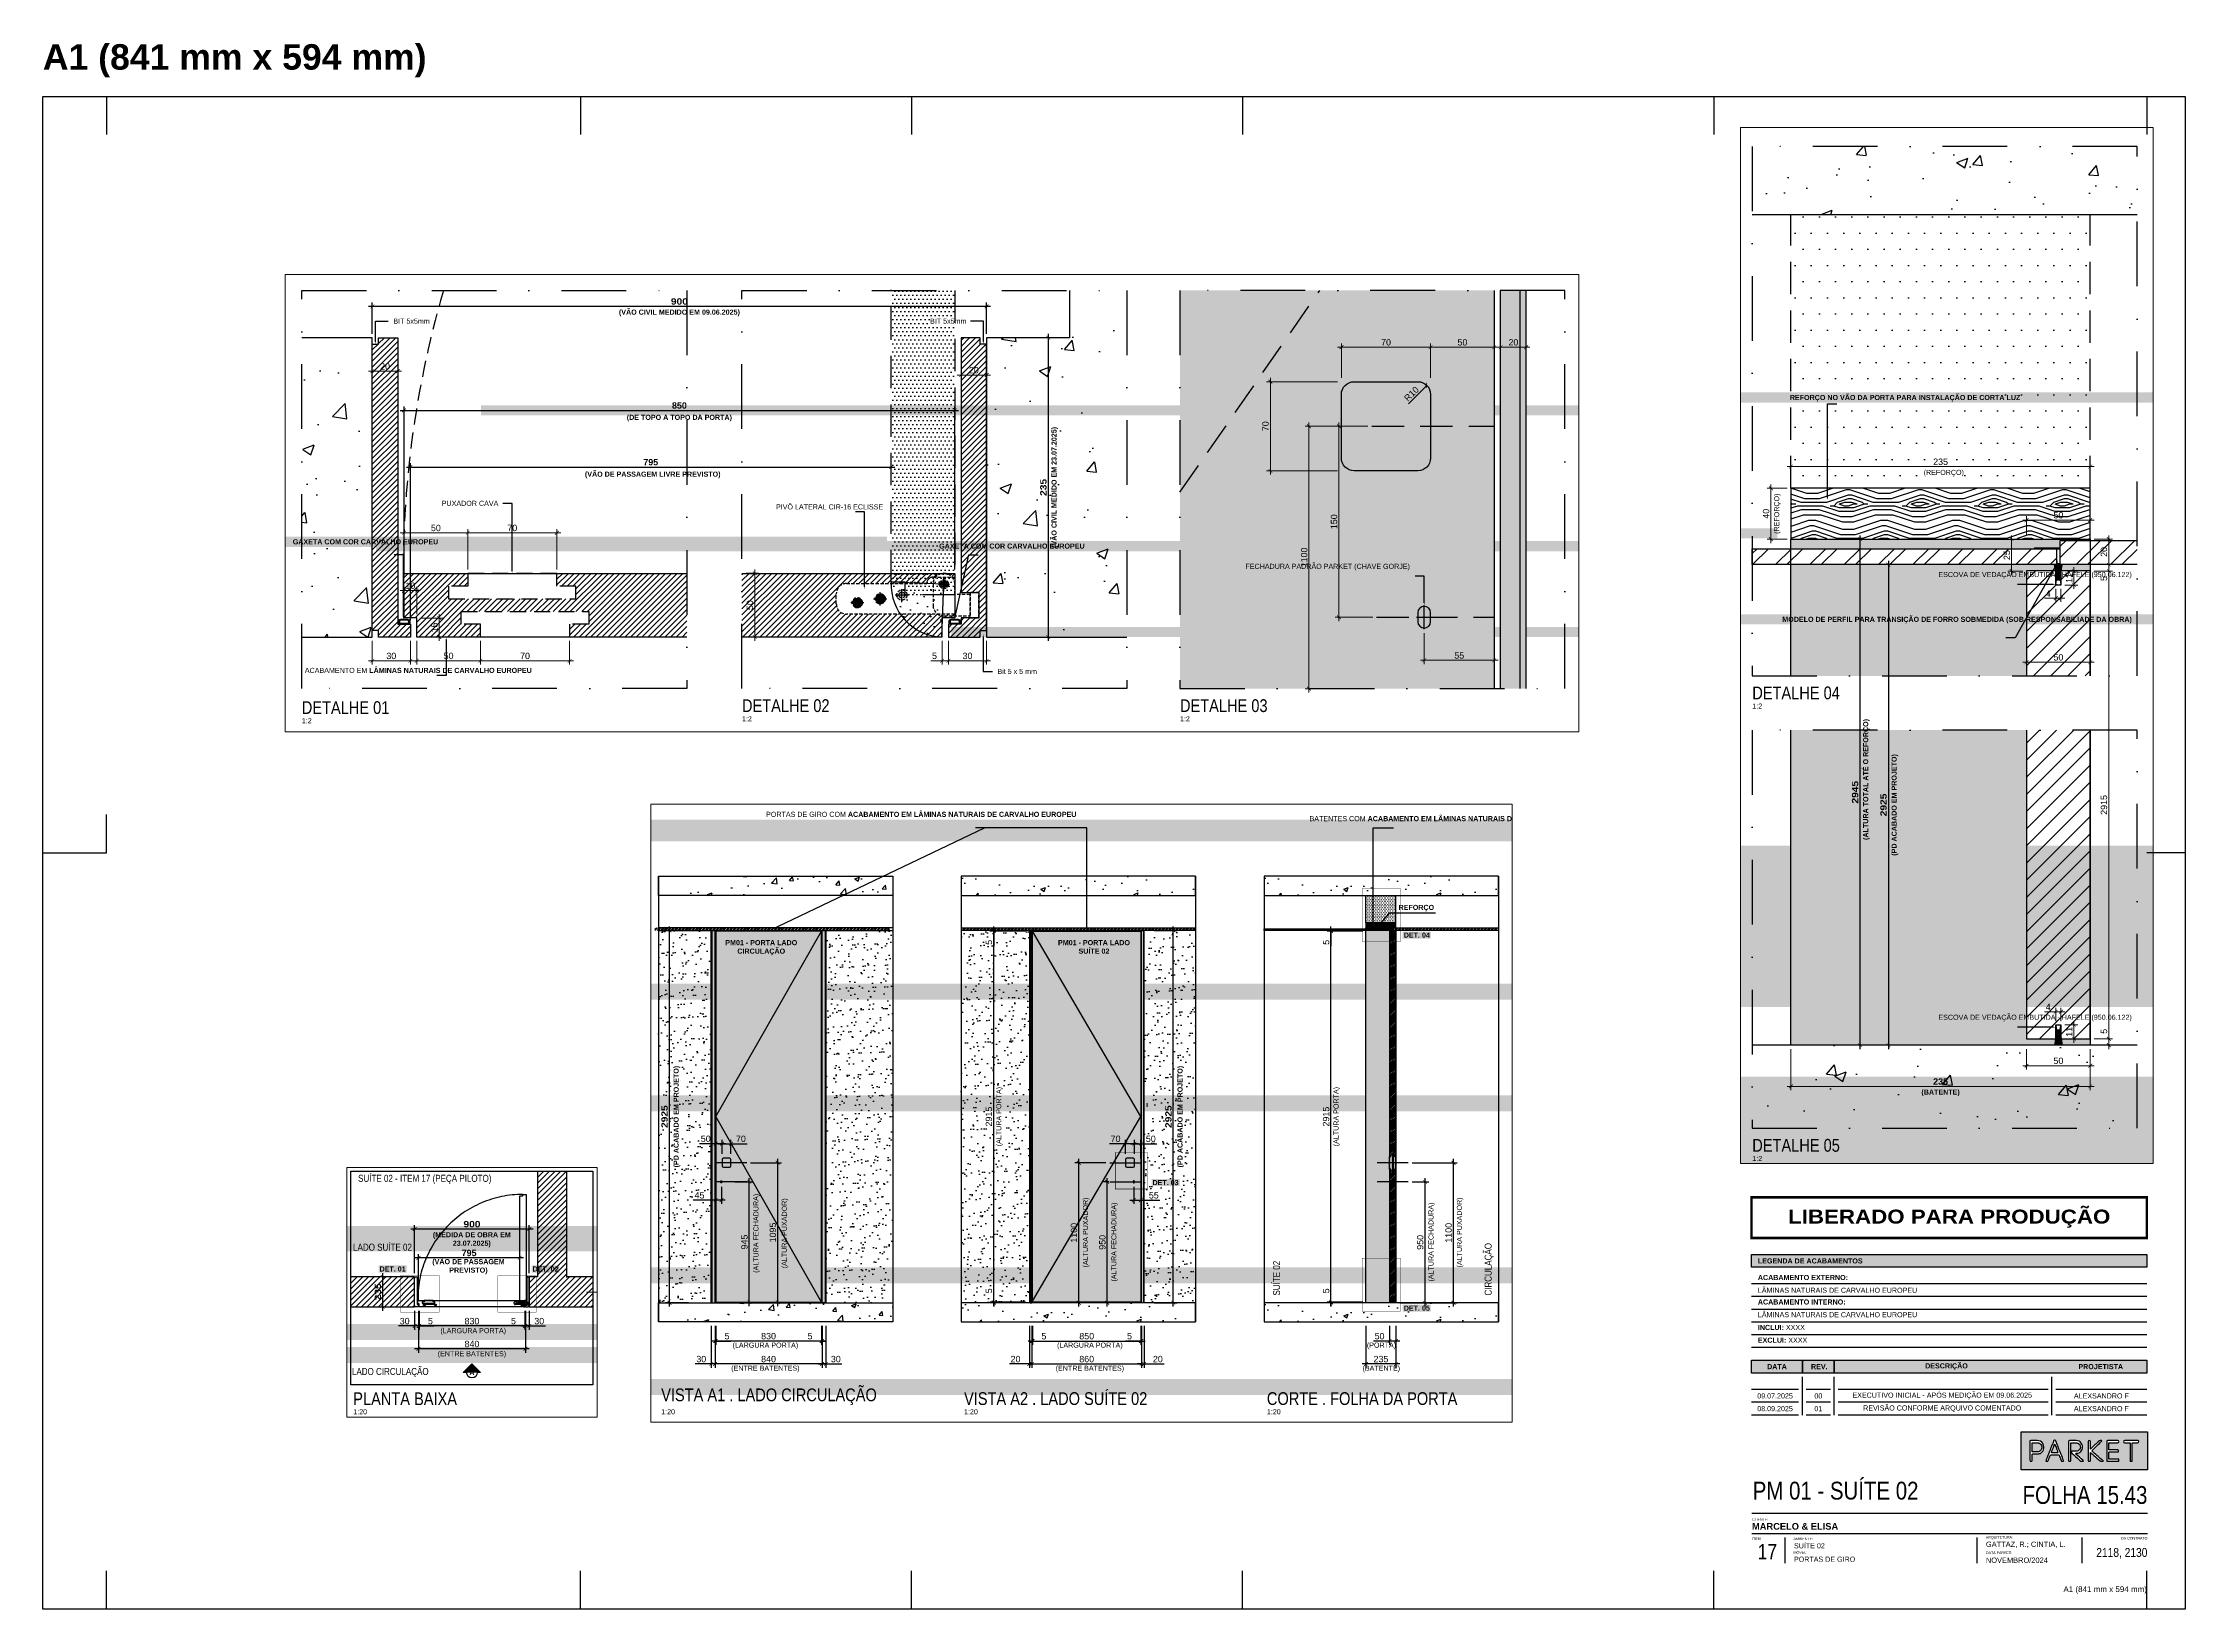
# Paper-space layout '17 - PORTA DE GIRO_F15' of a CAD drawing. Header units: millimetres. Extents: x 0 to 841, y 0 to 615.
# The model-space entities are those that its viewports show. They can reach past a viewport. Long polylines and large blocks are cut down to what shows.
import ezdxf
from ezdxf import colors
from ezdxf.entities.mleader import LeaderData, LeaderLine
from ezdxf.enums import TextEntityAlignment as Align
from ezdxf.math import Vec2, Vec3

# ---------------------------------------------------------------- set-up
doc = ezdxf.new("R2010")
doc.units = ezdxf.units.MM
doc.header["$PDMODE"] = 3
for name, pattern in [('CONTINU', [0]), ('TRAÇO 1-1', [9.525, 6.35, -3.175]), ('TRAÇO E PONTO 1-1', [25.4, 12.7, -6.35, 0, -6.35])]:
    doc.linetypes.add(name, pattern=pattern)
for name, color, linetype in [('_COMENTÁRIOS ARQ', 30, 'Continuous'), ('AC-EQUIPAMENTO', 7, 'Continuous'), ('COTAS', 9, 'Continuous'), ('DB 1475.24 - Amanda Rosales e Bruno Haidar - Terreo - Obra$0$ARQ-PISO-01', 8, 'Continuous'), ('DETALHE', 10, 'Continuous'), ('FERRAGEM', 3, 'Continuous'), ('FERRAGENS', 3, 'Continuous'), ('FORMATO', 9, 'Continuous'), ('GESSO', 1, 'Continuous'), ('HACHURA', 21, 'Continuous'), ('LAYOUT', 4, 'Continuous'), ('MARCENARIA', 4, 'Continuous'), ('MARCENARIA . M', 4, 'Continuous'), ('PAREDE', 94, 'Continuous'), ('PROJEÇÃO', 8, 'Continuous'), ('TEXTO', 105, 'Continuous'), ('TEXTO TRAÇO PONTO', 105, 'TRAÇO E PONTO 1-1')]:
    doc.layers.add(name, color=color, linetype=linetype)
doc.layers.add('_VIEWPORT', color=7, linetype='Continuous', plot=False)
doc.layers.add('ARQ-COTA', color=12, linetype='Continuous', lineweight=9)
doc.styles.add('1-1', font='arial.ttf', dxfattribs={"height": 0.2})
doc.styles.add('Arial Bold', font='')
doc.styles.add('MEDIDA OFICIAL', font='ariblk.ttf')
doc.styles.add('PADRÃO', font='arial.ttf')
doc.styles.add('PADRÃO NEGRITO', font='arialbd.ttf')
doc.styles.get("Standard").update_dxf_attribs({"font": 'arial.ttf'})
doc.styles.add('TITULO', font='swissck.ttf')
doc.styles.get('Arial Bold').set_extended_font_data('Arial Black')
doc.dimstyles.new('1-2', dxfattribs={"dimscale": 2, "dimtxt": 2.5, "dimasz": 1.5, "dimexe": 1.5, "dimexo": 1.5, "dimtad": 1, "dimtxsty": 'PADRÃO', "dimblk": 'ARCHTICK', "dimcen": 2.5, "dimdle": 1.5, "dimclrd": 9, "dimclre": 9, "dimclrt": 6, "dimadec": 0, "dimazin": 0, "dimtfac": 1, "dimtmove": 0, "dimatfit": 3, "dimfxl": 1.25, "dimlwd": -1, "dimlwe": -1, "dimarcsym": 0})
doc.dimstyles.new('1-2 AZUL', dxfattribs={"dimscale": 2, "dimtxt": 2.5, "dimasz": 1.5, "dimexe": 1.5, "dimexo": 1.5, "dimtad": 1, "dimtxsty": 'PADRÃO NEGRITO', "dimblk": 'ARCHTICK', "dimcen": 2.5, "dimdle": 1.5, "dimclrd": 9, "dimclre": 9, "dimclrt": 170, "dimadec": 0, "dimazin": 0, "dimtfac": 1, "dimtmove": 0, "dimatfit": 3, "dimfxl": 1.25, "dimlwd": -1, "dimlwe": -1, "dimarcsym": 0})
doc.dimstyles.new('1-2 CAIXA', dxfattribs={"dimscale": 2, "dimtxt": 2.5, "dimasz": 1.5, "dimexe": 1.5, "dimexo": 1.5, "dimtad": 1, "dimtxsty": 'PADRÃO NEGRITO', "dimblk": 'ARCHTICK', "dimcen": 2.5, "dimdle": 1.5, "dimclrd": 9, "dimclre": 9, "dimclrt": 6, "dimadec": 0, "dimazin": 0, "dimtfac": 1, "dimtmove": 0, "dimatfit": 3, "dimfxl": 1.25, "dimlwd": -1, "dimlwe": -1, "dimarcsym": 0})
doc.dimstyles.new('1-2 VERDE', dxfattribs={"dimscale": 2, "dimtxt": 2.5, "dimasz": 1.5, "dimexe": 1.5, "dimexo": 1.5, "dimtad": 1, "dimtxsty": 'PADRÃO NEGRITO', "dimblk": 'ARCHTICK', "dimcen": 2.5, "dimdle": 1.5, "dimclrd": 9, "dimclre": 9, "dimclrt": 102, "dimadec": 0, "dimazin": 0, "dimtfac": 1, "dimtmove": 0, "dimatfit": 3, "dimfxl": 1.25, "dimlwd": -1, "dimlwe": -1, "dimarcsym": 0})
doc.dimstyles.new('1-20', dxfattribs={"dimscale": 20, "dimtxt": 2.5, "dimasz": 1.5, "dimexe": 1.5, "dimexo": 1.5, "dimtad": 1, "dimtxsty": 'PADRÃO', "dimblk": 'ARCHTICK', "dimcen": 2.5, "dimdle": 1.5, "dimclrd": 9, "dimclre": 9, "dimclrt": 6, "dimadec": 0, "dimazin": 0, "dimtfac": 1, "dimtmove": 0, "dimatfit": 3, "dimfxl": 1.25, "dimlwd": -1, "dimlwe": -1, "dimarcsym": 0})
doc.dimstyles.new('1-20 VERDE', dxfattribs={"dimscale": 20, "dimtxt": 2.5, "dimasz": 1.5, "dimexe": 1.5, "dimexo": 1.5, "dimtad": 1, "dimtxsty": 'PADRÃO NEGRITO', "dimblk": 'ARCHTICK', "dimcen": 2.5, "dimdle": 1.5, "dimclrd": 9, "dimclre": 9, "dimclrt": 102, "dimadec": 0, "dimazin": 0, "dimtfac": 1, "dimtmove": 0, "dimatfit": 3, "dimfxl": 1.25, "dimlwd": -1, "dimlwe": -1, "dimarcsym": 0})
doc.dimstyles.new('Med. Ofic.1-2', dxfattribs={"dimscale": 2, "dimtxt": 2.5, "dimasz": 1.5, "dimexe": 1.5, "dimexo": 1.5, "dimtad": 1, "dimtxsty": 'MEDIDA OFICIAL', "dimblk": 'ARCHTICK', "dimcen": 2.5, "dimdle": 1.5, "dimclrd": 9, "dimclre": 9, "dimclrt": 10, "dimadec": 0, "dimazin": 0, "dimtfac": 1, "dimtmove": 0, "dimatfit": 3, "dimfxl": 1.25, "dimlwd": -1, "dimlwe": -1, "dimarcsym": 0})
doc.dimstyles.new('Med. Ofic.1-20', dxfattribs={"dimscale": 20, "dimtxt": 2.5, "dimasz": 1.5, "dimexe": 1.5, "dimexo": 1.5, "dimtad": 1, "dimtxsty": 'MEDIDA OFICIAL', "dimblk": 'ARCHTICK', "dimcen": 2.5, "dimdle": 1.5, "dimclrd": 9, "dimclre": 9, "dimclrt": 10, "dimadec": 0, "dimazin": 0, "dimtfac": 1, "dimtmove": 0, "dimatfit": 3, "dimfxl": 1.25, "dimlwd": -1, "dimlwe": -1, "dimarcsym": 0})
pattern_1 = [(50, (40676.17, 86893.6), (364.3693, -31.8782), [38.1, -419.1]), (355, (40676.17, 86893.6), (-70.4868, 382.1137), [30.48, -335.2812]), (100.45144, (40706.53, 86890.95), (293.8825, 350.2355), [32.38, -356.1805]), (46.1842, (40676.17, 86995.2), (542.158, -84.0847), [57.15, -628.65]), (96.6356, (40721.35, 86988.2), (474.808, 494.852), [48.57, -534.271]), (351.1842, (40676.17, 86995.2), (474.808, 494.852), [45.72, -502.9195]), (21, (40726.97, 86969.8), (303.2288, -204.5304), [38.1, -419.1]), (326, (40726.97, 86969.8), (123.604, 368.376), [30.48, -335.28]), (71.45144, (40752.24, 86952.76), (426.8328, 163.8455), [32.38, -356.18]), (37.5, (40676.17, 86893.6), (6.1772, 169.11008), [0, -331.216, 0, -340.36, 0, -336.55]), (7.5, (40676.17, 86893.6), (133.6393, 200.36115), [0, -194.056, 0, -323.596, 0, -128.27]), (327.5, (40562.89, 86893.6), (271.1812, -11.4575), [0, -127, 0, -396.24, 0, -525.78]), (317.5, (40512.09, 86893.6), (296.2584, 50.853), [0, -165.1, 0, -263.144, 0, -373.38])]
pattern_2 = [(50, (26840.244, 19.814), (91.092334, -7.969543), [9.525, -104.775]), (355, (26840.24, 19.81), (-17.62171, 95.52842), [7.62, -83.82029]), (100.451445, (26847.835, 19.15), (73.470624, 87.558876), [8.095004, -89.04512]), (46.1842, (26840.24, 45.21), (135.53952, -21.02116), [14.2875, -157.1625]), (96.63556, (26851.54, 43.46), (118.70207, 123.71306), [12.14251, -133.5678]), (351.18415, (26840.24, 45.21), (118.70207, 123.71306), [11.42998, -125.72987]), (21, (26852.944, 38.864), (75.807196, -51.1326), [9.525, -104.775]), (326, (26852.94, 38.86), (30.901014, 92.09398), [7.62, -83.82]), (71.451445, (26859.26, 34.6), (106.70821, 40.961384), [8.095004, -89.04497]), (37.5, (26840.244, 19.814), (1.544302, 42.277519), [0, -82.804, 0, -85.09, 0, -84.1375]), (7.5, (26840.244, 19.814), (33.409831, 50.090287), [0, -48.514, 0, -80.899, 0, -32.0675]), (327.5, (26811.923, 19.814), (67.795298, -2.864372), [0, -31.75, 0, -99.06, 0, -131.445]), (317.5, (26799.223, 19.814), (74.06459, 12.713246), [0, -41.275, 0, -65.786, 0, -93.345])]

# ---------------------------------------------------------------- blocks, each defined once
blk = doc.blocks.new('A1')
at = {"layer": 'Defpoints', "color": 9}
for p, q in [((826, 594), (826, 579)), ((826, 0), (826, 15))]:
    blk.add_line(p, q, dxfattribs=at)
at = {"layer": 'FORMATO'}
for p, q in [((25, 594), (25, 579)), ((211, 594), (211, 579)), ((341, 594), (341, 579)), ((471, 594), (471, 579)), ((656, 594), (656, 579)), ((25, 297), (25, 312)), ((0, 297), (25, 297)), ((841, 297), (826, 297)), ((25, 0), (25, 15)), ((211, 0), (211, 15)), ((341, 0), (341, 15)), ((471, 0), (471, 15)), ((656, 0), (656, 15))]:
    blk.add_line(p, q, dxfattribs=at)
blk.add_lwpolyline([(0, 594), (841, 594), (841, 0), (0, 0)], close=True, dxfattribs=at)
at = {"layer": 'FORMATO', "color": 8, "insert": (826, 7.5), "char_height": 2.2464, "attachment_point": 6, "style": 'PADRÃO'}
blk.add_mtext_dynamic_manual_height_columns('A1 (841 mm x 594 mm)', width=152.4485, gutter_width=12.5, heights=[0], dxfattribs=at)
blk = doc.blocks.new('LOGO PARKET DWG')
at = {"layer": 'TEXTO', "linetype": 'CONTINU', "true_color": 0x3f3f41}
h = blk.add_hatch(color=250, dxfattribs=at)
h.paths.add_polyline_path([(-36089.1, 12563.6), (-36089.1, 12738.7), (-36671.6, 12738.7), (-36671.6, 12563.6)])
edge = h.paths.add_edge_path(flags=16)
edge.add_spline(control_points=[(-36387.2, 12603.5), (-36394, 12602.3), (-36399.2, 12605), (-36404.1, 12609.8)], knot_values=[12, 12, 12, 12, 13, 13, 13, 13], degree=3, periodic=0)
edge.add_spline(control_points=[(-36404.1, 12609.8), (-36415.1, 12620.3), (-36426.5, 12630.3), (-36437.8, 12640.5)], knot_values=[13, 13, 13, 13, 14, 14, 14, 14], degree=3, periodic=0)
edge.add_spline(control_points=[(-36437.8, 12640.5), (-36439.7, 12642.2), (-36440.7, 12646.1), (-36439.5, 12648.2)], knot_values=[14, 14, 14, 14, 15, 15, 15, 15], degree=3, periodic=0)
edge.add_spline(control_points=[(-36439.5, 12648.2), (-36439, 12649.1), (-36437.5, 12649.6), (-36436.4, 12649.7)], knot_values=[15, 15, 15, 15, 16, 16, 16, 16], degree=3, periodic=0)
edge.add_spline(control_points=[(-36436.4, 12649.7), (-36430.3, 12649.8), (-36424.2, 12649.7), (-36418, 12649.7)], knot_values=[16, 16, 16, 16, 17, 17, 17, 17], degree=3, periodic=0)
edge.add_spline(control_points=[(-36418, 12649.7), (-36411.5, 12649.8), (-36406, 12652), (-36402.1, 12657.3)], knot_values=[17, 17, 17, 17, 18, 18, 18, 18], degree=3, periodic=0)
edge.add_spline(control_points=[(-36402.1, 12657.3), (-36395.2, 12666.8), (-36397.5, 12683.4), (-36410.7, 12687.5)], knot_values=[18, 18, 18, 18, 19, 19, 19, 19], degree=3, periodic=0)
edge.add_spline(control_points=[(-36410.7, 12687.5), (-36413.5, 12688.3), (-36416.4, 12688.8), (-36419.3, 12688.9)], knot_values=[19, 19, 19, 19, 20, 20, 20, 20], degree=3, periodic=0)
edge.add_spline(control_points=[(-36419.3, 12688.9), (-36426.4, 12689.1), (-36433.4, 12688.9), (-36440.5, 12689)], knot_values=[20, 20, 20, 20, 21, 21, 21, 21], degree=3, periodic=0)
edge.add_spline(control_points=[(-36440.5, 12689), (-36442.8, 12689.1), (-36443.3, 12688.2), (-36443.3, 12686.1)], knot_values=[21, 21, 21, 21, 22, 22, 22, 22], degree=3, periodic=0)
edge.add_spline(control_points=[(-36443.3, 12686.1), (-36443.2, 12660), (-36443.3, 12633.9), (-36443.3, 12607.8)], knot_values=[22, 22, 22, 22, 23, 23, 23, 23], degree=3, periodic=0)
edge.add_spline(control_points=[(-36443.3, 12607.8), (-36443.3, 12603.5), (-36443.3, 12603.5), (-36447.6, 12603.5)], knot_values=[23, 23, 23, 23, 24, 24, 24, 24], degree=3, periodic=0)
edge.add_spline(control_points=[(-36447.6, 12603.5), (-36452.9, 12603.5), (-36452.9, 12603.5), (-36452.9, 12608.7)], knot_values=[24, 24, 24, 24, 25, 25, 25, 25], degree=3, periodic=0)
edge.add_spline(control_points=[(-36452.9, 12608.7), (-36452.9, 12622.8), (-36452.9, 12636.9), (-36452.9, 12651)], knot_values=[25, 25, 25, 25, 26, 26, 26, 26], degree=3, periodic=0)
edge.add_spline(control_points=[(-36452.9, 12651), (-36452.9, 12665.7), (-36452.9, 12680.4), (-36452.9, 12695.1)], knot_values=[0, 0, 0, 0, 1, 1, 1, 1], degree=3, periodic=0)
edge.add_spline(control_points=[(-36452.9, 12695.1), (-36452.9, 12698.4), (-36452.5, 12698.7), (-36449.2, 12698.7)], knot_values=[1, 1, 1, 1, 2, 2, 2, 2], degree=3, periodic=0)
edge.add_spline(control_points=[(-36449.2, 12698.7), (-36438.8, 12698.7), (-36428.3, 12698.7), (-36417.8, 12698.7)], knot_values=[2, 2, 2, 2, 3, 3, 3, 3], degree=3, periodic=0)
edge.add_spline(control_points=[(-36417.8, 12698.7), (-36408.3, 12698.6), (-36400.3, 12695.3), (-36394.6, 12687.6)], knot_values=[3, 3, 3, 3, 4, 4, 4, 4], degree=3, periodic=0)
edge.add_spline(control_points=[(-36394.6, 12687.6), (-36389.3, 12680.3), (-36387.4, 12672.1), (-36389.3, 12663.1)], knot_values=[4, 4, 4, 4, 5, 5, 5, 5], degree=3, periodic=0)
edge.add_spline(control_points=[(-36389.3, 12663.1), (-36390.9, 12655.8), (-36394.5, 12649.8), (-36400.6, 12645.3)], knot_values=[5, 5, 5, 5, 6, 6, 6, 6], degree=3, periodic=0)
edge.add_spline(control_points=[(-36400.6, 12645.3), (-36405.6, 12641.6), (-36411.4, 12640.3), (-36417.6, 12640)], knot_values=[6, 6, 6, 6, 7, 7, 7, 7], degree=3, periodic=0)
edge.add_spline(control_points=[(-36417.6, 12640), (-36418.8, 12640), (-36420, 12639.4), (-36421.2, 12639.1)], knot_values=[7, 7, 7, 7, 8, 8, 8, 8], degree=3, periodic=0)
edge.add_spline(control_points=[(-36421.2, 12639.1), (-36420.5, 12638.2), (-36419.8, 12637.2), (-36418.9, 12636.4)], knot_values=[8, 8, 8, 8, 9, 9, 9, 9], degree=3, periodic=0)
edge.add_spline(control_points=[(-36418.9, 12636.4), (-36407.9, 12626.5), (-36396.9, 12616.6), (-36386, 12606.7)], knot_values=[9, 9, 9, 9, 10, 10, 10, 10], degree=3, periodic=0)
edge.add_spline(control_points=[(-36386, 12606.7), (-36385.3, 12606.1), (-36385, 12605.1), (-36384.5, 12604.3)], knot_values=[10, 10, 10, 10, 11, 11, 11, 11], degree=3, periodic=0)
edge.add_spline(control_points=[(-36384.5, 12604.3), (-36385.4, 12604), (-36386.3, 12603.6), (-36387.2, 12603.5)], knot_values=[11, 11, 11, 11, 12, 12, 12, 12], degree=3, periodic=0)
edge = h.paths.add_edge_path(flags=16)
edge.add_spline(control_points=[(-36356.3, 12603.5), (-36362, 12603.5), (-36362, 12603.5), (-36362, 12609.1)], knot_values=[3, 3, 3, 3, 4, 4, 4, 4], degree=3, periodic=0)
edge.add_spline(control_points=[(-36362, 12609.1), (-36362, 12637.7), (-36362, 12666.3), (-36362, 12695)], knot_values=[4, 4, 4, 4, 5, 5, 5, 5], degree=3, periodic=0)
edge.add_spline(control_points=[(-36362, 12695), (-36362, 12698.2), (-36361.7, 12698.6), (-36358.4, 12698.6)], knot_values=[5, 5, 5, 5, 6, 6, 6, 6], degree=3, periodic=0)
edge.add_spline(control_points=[(-36358.4, 12698.6), (-36352.4, 12698.7), (-36352.4, 12698.7), (-36352.4, 12692.6)], knot_values=[6, 6, 6, 6, 7, 7, 7, 7], degree=3, periodic=0)
edge.add_spline(control_points=[(-36352.4, 12692.6), (-36352.4, 12682.2), (-36352.5, 12671.7), (-36352.5, 12661.3)], knot_values=[7, 7, 7, 7, 8, 8, 8, 8], degree=3, periodic=0)
edge.add_spline(control_points=[(-36352.5, 12661.3), (-36352.5, 12660.8), (-36352.4, 12660.4), (-36352.3, 12659.3)], knot_values=[8, 8, 8, 8, 9, 9, 9, 9], degree=3, periodic=0)
edge.add_spline(control_points=[(-36352.3, 12659.3), (-36351.3, 12660.1), (-36350.4, 12660.5), (-36349.8, 12661.1)], knot_values=[9, 9, 9, 9, 10, 10, 10, 10], degree=3, periodic=0)
edge.add_spline(control_points=[(-36349.8, 12661.1), (-36337.9, 12672.7), (-36326, 12684.2), (-36314.3, 12695.8)], knot_values=[10, 10, 10, 10, 11, 11, 11, 11], degree=3, periodic=0)
edge.add_spline(control_points=[(-36314.3, 12695.8), (-36312.3, 12697.8), (-36310.3, 12698.9), (-36307.5, 12698.6)], knot_values=[11, 11, 11, 11, 12, 12, 12, 12], degree=3, periodic=0)
edge.add_spline(control_points=[(-36307.5, 12698.6), (-36305.5, 12698.4), (-36303.4, 12698.7), (-36301.4, 12698.5)], knot_values=[12, 12, 12, 12, 13, 13, 13, 13], degree=3, periodic=0)
edge.add_spline(control_points=[(-36301.4, 12698.5), (-36300.8, 12698.5), (-36300, 12698.1), (-36299.8, 12697.7)], knot_values=[13, 13, 13, 13, 14, 14, 14, 14], degree=3, periodic=0)
edge.add_spline(control_points=[(-36299.8, 12697.7), (-36299.6, 12697.3), (-36300.1, 12696.4), (-36300.5, 12696)], knot_values=[14, 14, 14, 14, 15, 15, 15, 15], degree=3, periodic=0)
edge.add_spline(control_points=[(-36300.5, 12696), (-36314.4, 12682.3), (-36328.4, 12668.6), (-36342.4, 12655)], knot_values=[15, 15, 15, 15, 16, 16, 16, 16], degree=3, periodic=0)
edge.add_spline(control_points=[(-36342.4, 12655), (-36342.7, 12654.7), (-36343, 12654.4), (-36343.3, 12654.1)], knot_values=[16, 16, 16, 16, 17, 17, 17, 17], degree=3, periodic=0)
edge.add_spline(control_points=[(-36343.3, 12654.1), (-36346, 12651.4), (-36345.9, 12651.4), (-36343.1, 12648.9)], knot_values=[17, 17, 17, 17, 18, 18, 18, 18], degree=3, periodic=0)
edge.add_spline(control_points=[(-36343.1, 12648.9), (-36329.2, 12636.7), (-36315.3, 12624.4), (-36301.4, 12612.1)], knot_values=[18, 18, 18, 18, 19, 19, 19, 19], degree=3, periodic=0)
edge.add_spline(control_points=[(-36301.4, 12612.1), (-36299.6, 12610.5), (-36297.8, 12608.9), (-36295.9, 12607.4)], knot_values=[19, 19, 19, 19, 20, 20, 20, 20], degree=3, periodic=0)
edge.add_spline(control_points=[(-36295.9, 12607.4), (-36294.8, 12606.6), (-36293.6, 12605.9), (-36292.5, 12605.2)], knot_values=[20, 20, 20, 20, 21, 21, 21, 21], degree=3, periodic=0)
edge.add_spline(control_points=[(-36292.5, 12605.2), (-36292.8, 12604.8), (-36293, 12604.4), (-36293.3, 12604)], knot_values=[21, 21, 21, 21, 22, 22, 22, 22], degree=3, periodic=0)
edge.add_spline(control_points=[(-36295.5, 12603.5), (-36294.8, 12603.5), (-36294, 12603.8), (-36293.3, 12604)], knot_values=[22, 22, 22, 22, 23, 23, 23, 23], degree=3, periodic=0)
edge.add_spline(control_points=[(-36295.5, 12603.5), (-36298.5, 12603.4), (-36301.6, 12603.4), (-36304.6, 12603.5)], knot_values=[23, 23, 23, 23, 24, 24, 24, 24], degree=3, periodic=0)
edge.add_spline(control_points=[(-36304.6, 12603.5), (-36305.6, 12603.6), (-36306.7, 12604.2), (-36307.4, 12604.8)], knot_values=[24, 24, 24, 24, 25, 25, 25, 25], degree=3, periodic=0)
edge.add_spline(control_points=[(-36307.4, 12604.8), (-36317.2, 12613.3), (-36326.9, 12621.8), (-36336.6, 12630.4)], knot_values=[25, 25, 25, 25, 26, 26, 26, 26], degree=3, periodic=0)
edge.add_spline(control_points=[(-36336.6, 12630.4), (-36341, 12634.2), (-36345.4, 12638.1), (-36349.8, 12642)], knot_values=[26, 26, 26, 26, 27, 27, 27, 27], degree=3, periodic=0)
edge.add_spline(control_points=[(-36349.8, 12642), (-36350.4, 12642.5), (-36351.1, 12642.9), (-36352.4, 12643.8)], knot_values=[27, 27, 27, 27, 28, 28, 28, 28], degree=3, periodic=0)
edge.add_spline(control_points=[(-36352.4, 12643.8), (-36352.4, 12642), (-36352.4, 12641), (-36352.4, 12640.1)], knot_values=[0, 0, 0, 0, 1, 1, 1, 1], degree=3, periodic=0)
edge.add_spline(control_points=[(-36352.4, 12640.1), (-36352.4, 12629.1), (-36352.4, 12618.2), (-36352.4, 12607.3)], knot_values=[1, 1, 1, 1, 2, 2, 2, 2], degree=3, periodic=0)
edge.add_spline(control_points=[(-36352.4, 12607.3), (-36352.5, 12603.7), (-36352.7, 12603.5), (-36356.3, 12603.5)], knot_values=[2, 2, 2, 2, 3, 3, 3, 3], degree=3, periodic=0)
edge = h.paths.add_edge_path(flags=16)
edge.add_spline(control_points=[(-36476, 12606.4), (-36475.1, 12604.3), (-36475.5, 12603.5), (-36477.9, 12603.5)], knot_values=[11, 11, 11, 11, 12, 12, 12, 12], degree=3, periodic=0)
edge.add_spline(control_points=[(-36477.9, 12603.5), (-36487.1, 12603.6), (-36484.7, 12602.5), (-36488.2, 12610.8)], knot_values=[12, 12, 12, 12, 13, 13, 13, 13], degree=3, periodic=0)
edge.add_spline(control_points=[(-36488.2, 12610.8), (-36491.1, 12617.5), (-36493.8, 12624.4), (-36496.8, 12631.1)], knot_values=[13, 13, 13, 13, 14, 14, 14, 14], degree=3, periodic=0)
edge.add_spline(control_points=[(-36496.8, 12631.1), (-36497.2, 12632), (-36498.7, 12632.9), (-36499.6, 12632.9)], knot_values=[14, 14, 14, 14, 15, 15, 15, 15], degree=3, periodic=0)
edge.add_spline(control_points=[(-36499.6, 12632.9), (-36511, 12633), (-36522.5, 12633), (-36533.9, 12633)], knot_values=[15, 15, 15, 15, 16, 16, 16, 16], degree=3, periodic=0)
edge.add_spline(control_points=[(-36533.9, 12633), (-36535.8, 12633), (-36536.8, 12632.2), (-36537.5, 12630.3)], knot_values=[16, 16, 16, 16, 17, 17, 17, 17], degree=3, periodic=0)
edge.add_spline(control_points=[(-36537.5, 12630.3), (-36540.5, 12622.6), (-36543.7, 12614.9), (-36546.7, 12607.2)], knot_values=[17, 17, 17, 17, 18, 18, 18, 18], degree=3, periodic=0)
edge.add_spline(control_points=[(-36546.7, 12607.2), (-36547.9, 12604.2), (-36549.7, 12602.6), (-36552.5, 12603.5)], knot_values=[18, 18, 18, 18, 19, 19, 19, 19], degree=3, periodic=0)
edge.add_spline(control_points=[(-36552.5, 12603.5), (-36558.7, 12603.4), (-36558.9, 12603.4), (-36556.6, 12609.3)], knot_values=[0, 0, 0, 0, 1, 1, 1, 1], degree=3, periodic=0)
edge.add_spline(control_points=[(-36556.6, 12609.3), (-36554.5, 12614.7), (-36552.4, 12620), (-36550.2, 12625.4)], knot_values=[1, 1, 1, 1, 2, 2, 2, 2], degree=3, periodic=0)
edge.add_spline(control_points=[(-36550.2, 12625.4), (-36547.5, 12632.2), (-36544.7, 12639), (-36542, 12645.9)], knot_values=[2, 2, 2, 2, 3, 3, 3, 3], degree=3, periodic=0)
edge.add_spline(control_points=[(-36542, 12645.9), (-36539.4, 12652.4), (-36536.9, 12658.9), (-36534.3, 12665.4)], knot_values=[3, 3, 3, 3, 4, 4, 4, 4], degree=3, periodic=0)
edge.add_spline(control_points=[(-36534.3, 12665.4), (-36532.2, 12670.8), (-36530, 12676.2), (-36527.9, 12681.5)], knot_values=[4, 4, 4, 4, 5, 5, 5, 5], degree=3, periodic=0)
edge.add_spline(control_points=[(-36527.9, 12681.5), (-36525.8, 12686.7), (-36523.7, 12691.9), (-36521.8, 12697.2)], knot_values=[5, 5, 5, 5, 6, 6, 6, 6], degree=3, periodic=0)
edge.add_spline(control_points=[(-36521.8, 12697.2), (-36521, 12699.3), (-36519.8, 12700.2), (-36517.7, 12700)], knot_values=[6, 6, 6, 6, 7, 7, 7, 7], degree=3, periodic=0)
edge.add_spline(control_points=[(-36517.7, 12700), (-36515.6, 12699.9), (-36513.4, 12700.8), (-36512.2, 12697.6)], knot_values=[7, 7, 7, 7, 8, 8, 8, 8], degree=3, periodic=0)
edge.add_spline(control_points=[(-36512.2, 12697.6), (-36507.9, 12686.3), (-36503.2, 12675.2), (-36498.8, 12664.1)], knot_values=[8, 8, 8, 8, 9, 9, 9, 9], degree=3, periodic=0)
edge.add_spline(control_points=[(-36498.8, 12664.1), (-36494.9, 12654.3), (-36491.2, 12644.6), (-36487.4, 12634.9)], knot_values=[9, 9, 9, 9, 10, 10, 10, 10], degree=3, periodic=0)
edge.add_spline(control_points=[(-36487.4, 12634.9), (-36483.6, 12625.4), (-36479.8, 12615.9), (-36476, 12606.4)], knot_values=[10, 10, 10, 10, 11, 11, 11, 11], degree=3, periodic=0)
edge = h.paths.add_edge_path(flags=0)
edge.add_spline(control_points=[(-36502.2, 12645.2), (-36501.5, 12643.6), (-36502, 12642.7), (-36503.8, 12642.7)], knot_values=[4, 4, 4, 4, 5, 5, 5, 5], degree=3, periodic=0)
edge.add_spline(control_points=[(-36503.8, 12642.7), (-36512.6, 12642.7), (-36521.4, 12642.7), (-36530.2, 12642.7)], knot_values=[3, 3, 3, 3, 4, 4, 4, 4], degree=3, periodic=0)
edge.add_spline(control_points=[(-36530.2, 12642.7), (-36531.8, 12642.7), (-36532.3, 12643.6), (-36531.7, 12645)], knot_values=[2, 2, 2, 2, 3, 3, 3, 3], degree=3, periodic=0)
edge.add_spline(control_points=[(-36531.7, 12645), (-36527, 12657.2), (-36522.3, 12669.3), (-36517.5, 12681.4)], knot_values=[1, 1, 1, 1, 2, 2, 2, 2], degree=3, periodic=0)
edge.add_spline(control_points=[(-36517.5, 12681.4), (-36517.5, 12681.5), (-36517.4, 12681.5), (-36516.7, 12682.1)], knot_values=[0, 0, 0, 0, 1, 1, 1, 1], degree=3, periodic=0)
edge.add_spline(control_points=[(-36516.7, 12682.1), (-36515.4, 12678.9), (-36514.2, 12675.9), (-36513, 12673)], knot_values=[7, 7, 7, 7, 8, 8, 8, 8], degree=3, periodic=0)
edge.add_spline(control_points=[(-36513, 12673), (-36510.2, 12665.9), (-36507.5, 12658.8), (-36504.7, 12651.7)], knot_values=[6, 6, 6, 6, 7, 7, 7, 7], degree=3, periodic=0)
edge.add_spline(control_points=[(-36504.7, 12651.7), (-36503.9, 12649.5), (-36503, 12647.3), (-36502.2, 12645.2)], knot_values=[5, 5, 5, 5, 6, 6, 6, 6], degree=3, periodic=0)
edge = h.paths.add_edge_path(flags=16)
edge.add_spline(control_points=[(-36273.3, 12603.5), (-36276.8, 12603.5), (-36277.1, 12603.7), (-36277.1, 12607.2)], knot_values=[21, 21, 21, 21, 22, 22, 22, 22], degree=3, periodic=0)
edge.add_spline(control_points=[(-36277.1, 12607.2), (-36277.1, 12621.9), (-36277.1, 12636.6), (-36277.1, 12651.2)], knot_values=[22, 22, 22, 22, 23, 23, 23, 23], degree=3, periodic=0)
edge.add_spline(control_points=[(-36277.1, 12651.2), (-36277.1, 12665.9), (-36277.1, 12680.5), (-36277.1, 12695.1)], knot_values=[0, 0, 0, 0, 1, 1, 1, 1], degree=3, periodic=0)
edge.add_spline(control_points=[(-36277.1, 12695.1), (-36277.1, 12698.3), (-36276.7, 12698.6), (-36273.4, 12698.6)], knot_values=[1, 1, 1, 1, 2, 2, 2, 2], degree=3, periodic=0)
edge.add_spline(control_points=[(-36273.4, 12698.6), (-36257.3, 12698.6), (-36241.2, 12698.6), (-36225.1, 12698.6)], knot_values=[2, 2, 2, 2, 3, 3, 3, 3], degree=3, periodic=0)
edge.add_spline(control_points=[(-36225.1, 12698.6), (-36221.6, 12698.6), (-36221.3, 12698.4), (-36221.3, 12694.9)], knot_values=[3, 3, 3, 3, 4, 4, 4, 4], degree=3, periodic=0)
edge.add_spline(control_points=[(-36221.3, 12694.9), (-36221.3, 12688.2), (-36221, 12689), (-36227.3, 12689)], knot_values=[4, 4, 4, 4, 5, 5, 5, 5], degree=3, periodic=0)
edge.add_spline(control_points=[(-36227.3, 12689), (-36239.8, 12689), (-36252.3, 12688.9), (-36264.9, 12689)], knot_values=[5, 5, 5, 5, 6, 6, 6, 6], degree=3, periodic=0)
edge.add_spline(control_points=[(-36264.9, 12689), (-36267, 12689), (-36267.6, 12688.4), (-36267.6, 12686.3)], knot_values=[6, 6, 6, 6, 7, 7, 7, 7], degree=3, periodic=0)
edge.add_spline(control_points=[(-36267.6, 12686.3), (-36267.5, 12677.3), (-36267.6, 12668.3), (-36267.6, 12659.4)], knot_values=[7, 7, 7, 7, 8, 8, 8, 8], degree=3, periodic=0)
edge.add_spline(control_points=[(-36267.6, 12659.4), (-36267.6, 12656), (-36267.4, 12655.9), (-36264, 12655.9)], knot_values=[8, 8, 8, 8, 9, 9, 9, 9], degree=3, periodic=0)
edge.add_spline(control_points=[(-36264, 12655.9), (-36251.4, 12655.9), (-36238.8, 12655.9), (-36226.3, 12655.9)], knot_values=[9, 9, 9, 9, 10, 10, 10, 10], degree=3, periodic=0)
edge.add_spline(control_points=[(-36226.3, 12655.9), (-36222.5, 12655.9), (-36222.1, 12655.5), (-36222.1, 12651.7)], knot_values=[10, 10, 10, 10, 11, 11, 11, 11], degree=3, periodic=0)
edge.add_spline(control_points=[(-36222.1, 12651.7), (-36222.1, 12651.2), (-36222.1, 12650.7), (-36222.1, 12650.2)], knot_values=[11, 11, 11, 11, 12, 12, 12, 12], degree=3, periodic=0)
edge.add_spline(control_points=[(-36222.1, 12650.2), (-36222.1, 12646.7), (-36222.6, 12646.3), (-36226, 12646.3)], knot_values=[12, 12, 12, 12, 13, 13, 13, 13], degree=3, periodic=0)
edge.add_spline(control_points=[(-36226, 12646.3), (-36238.9, 12646.3), (-36251.7, 12646.2), (-36264.5, 12646.3)], knot_values=[13, 13, 13, 13, 14, 14, 14, 14], degree=3, periodic=0)
edge.add_spline(control_points=[(-36264.5, 12646.3), (-36267.1, 12646.4), (-36267.6, 12645.5), (-36267.6, 12643.2)], knot_values=[14, 14, 14, 14, 15, 15, 15, 15], degree=3, periodic=0)
edge.add_spline(control_points=[(-36267.6, 12643.2), (-36267.5, 12634.2), (-36267.5, 12625.2), (-36267.5, 12616.2)], knot_values=[15, 15, 15, 15, 16, 16, 16, 16], degree=3, periodic=0)
edge.add_spline(control_points=[(-36267.5, 12616.2), (-36267.5, 12613), (-36267.5, 12613), (-36264.2, 12613)], knot_values=[16, 16, 16, 16, 17, 17, 17, 17], degree=3, periodic=0)
edge.add_spline(control_points=[(-36264.2, 12613), (-36251, 12613.1), (-36237.7, 12613.1), (-36224.4, 12613.1)], knot_values=[17, 17, 17, 17, 18, 18, 18, 18], degree=3, periodic=0)
edge.add_spline(control_points=[(-36224.4, 12613.1), (-36221.4, 12613.1), (-36221, 12612.6), (-36221, 12609.5)], knot_values=[18, 18, 18, 18, 19, 19, 19, 19], degree=3, periodic=0)
edge.add_spline(control_points=[(-36221, 12609.5), (-36220.9, 12603.5), (-36220.9, 12603.5), (-36227, 12603.5)], knot_values=[19, 19, 19, 19, 20, 20, 20, 20], degree=3, periodic=0)
edge.add_spline(control_points=[(-36227, 12603.5), (-36242.4, 12603.5), (-36257.9, 12603.5), (-36273.3, 12603.5)], knot_values=[20, 20, 20, 20, 21, 21, 21, 21], degree=3, periodic=0)
edge = h.paths.add_edge_path(flags=16)
edge.add_spline(control_points=[(-36567.2, 12665.3), (-36567.8, 12655.5), (-36572, 12647.6), (-36580, 12641.9)], knot_values=[5, 5, 5, 5, 6, 6, 6, 6], degree=3, periodic=0)
edge.add_spline(control_points=[(-36580, 12641.9), (-36584, 12639), (-36588.5, 12637.2), (-36593.5, 12637.2)], knot_values=[6, 6, 6, 6, 7, 7, 7, 7], degree=3, periodic=0)
edge.add_spline(control_points=[(-36593.5, 12637.2), (-36601.4, 12637), (-36609.3, 12637), (-36617.2, 12637)], knot_values=[7, 7, 7, 7, 8, 8, 8, 8], degree=3, periodic=0)
edge.add_spline(control_points=[(-36617.2, 12637), (-36621.4, 12637), (-36621.5, 12636.9), (-36621.5, 12632.6)], knot_values=[8, 8, 8, 8, 9, 9, 9, 9], degree=3, periodic=0)
edge.add_spline(control_points=[(-36621.5, 12632.6), (-36621.5, 12624.2), (-36621.4, 12615.8), (-36621.5, 12607.4)], knot_values=[9, 9, 9, 9, 10, 10, 10, 10], degree=3, periodic=0)
edge.add_spline(control_points=[(-36621.5, 12607.4), (-36621.5, 12603.9), (-36621.9, 12603.5), (-36625.4, 12603.5)], knot_values=[10, 10, 10, 10, 11, 11, 11, 11], degree=3, periodic=0)
edge.add_spline(control_points=[(-36625.4, 12603.5), (-36631.6, 12603.4), (-36631.6, 12603.4), (-36631.6, 12609.7)], knot_values=[11, 11, 11, 11, 12, 12, 12, 12], degree=3, periodic=0)
edge.add_spline(control_points=[(-36631.6, 12609.7), (-36631.6, 12623.5), (-36631.6, 12637.4), (-36631.6, 12651.2)], knot_values=[12, 12, 12, 12, 13, 13, 13, 13], degree=3, periodic=0)
edge.add_spline(control_points=[(-36631.6, 12651.2), (-36631.6, 12665.7), (-36631.6, 12680.2), (-36631.6, 12694.8)], knot_values=[0, 0, 0, 0, 1, 1, 1, 1], degree=3, periodic=0)
edge.add_spline(control_points=[(-36631.6, 12694.8), (-36631.6, 12698.3), (-36631.2, 12698.7), (-36627.7, 12698.7)], knot_values=[1, 1, 1, 1, 2, 2, 2, 2], degree=3, periodic=0)
edge.add_spline(control_points=[(-36627.7, 12698.7), (-36617.5, 12698.7), (-36607.4, 12698.6), (-36597.2, 12698.7)], knot_values=[2, 2, 2, 2, 3, 3, 3, 3], degree=3, periodic=0)
edge.add_spline(control_points=[(-36597.2, 12698.7), (-36586.5, 12698.8), (-36578, 12694.6), (-36572.1, 12685.7)], knot_values=[3, 3, 3, 3, 4, 4, 4, 4], degree=3, periodic=0)
edge.add_spline(control_points=[(-36572.1, 12685.7), (-36568, 12679.5), (-36566.8, 12672.6), (-36567.2, 12665.3)], knot_values=[4, 4, 4, 4, 5, 5, 5, 5], degree=3, periodic=0)
edge = h.paths.add_edge_path(flags=0)
edge.add_spline(control_points=[(-36578.2, 12676.3), (-36575.7, 12668.8), (-36576.2, 12661.7), (-36580.3, 12655.1)], knot_values=[4, 4, 4, 4, 5, 5, 5, 5], degree=3, periodic=0)
edge.add_spline(control_points=[(-36580.3, 12655.1), (-36583.4, 12650.1), (-36588.2, 12647.1), (-36594, 12646.8)], knot_values=[3, 3, 3, 3, 4, 4, 4, 4], degree=3, periodic=0)
edge.add_spline(control_points=[(-36594, 12646.8), (-36602.3, 12646.3), (-36610.7, 12646.6), (-36619.1, 12646.5)], knot_values=[2, 2, 2, 2, 3, 3, 3, 3], degree=3, periodic=0)
edge.add_spline(control_points=[(-36619.1, 12646.5), (-36621, 12646.5), (-36621.5, 12647.5), (-36621.5, 12649.3)], knot_values=[1, 1, 1, 1, 2, 2, 2, 2], degree=3, periodic=0)
edge.add_spline(control_points=[(-36621.5, 12649.3), (-36621.4, 12655.5), (-36621.5, 12661.7), (-36621.5, 12667.9)], knot_values=[0, 0, 0, 0, 1, 1, 1, 1], degree=3, periodic=0)
edge.add_spline(control_points=[(-36621.5, 12667.9), (-36621.5, 12673.9), (-36621.4, 12680), (-36621.5, 12686)], knot_values=[8, 8, 8, 8, 9, 9, 9, 9], degree=3, periodic=0)
edge.add_spline(control_points=[(-36621.5, 12686), (-36621.5, 12688.1), (-36620.9, 12689), (-36618.7, 12689)], knot_values=[7, 7, 7, 7, 8, 8, 8, 8], degree=3, periodic=0)
edge.add_spline(control_points=[(-36618.7, 12689), (-36611, 12688.9), (-36603.4, 12689), (-36595.8, 12689)], knot_values=[6, 6, 6, 6, 7, 7, 7, 7], degree=3, periodic=0)
edge.add_spline(control_points=[(-36595.8, 12689), (-36588.2, 12689), (-36580.7, 12683.6), (-36578.2, 12676.3)], knot_values=[5, 5, 5, 5, 6, 6, 6, 6], degree=3, periodic=0)
edge = h.paths.add_edge_path(flags=16)
edge.add_spline(control_points=[(-36195.6, 12689), (-36198.8, 12689), (-36199.1, 12689.3), (-36199.2, 12692.4)], knot_values=[6, 6, 6, 6, 7, 7, 7, 7], degree=3, periodic=0)
edge.add_spline(control_points=[(-36199.2, 12692.4), (-36199.2, 12699.4), (-36199.3, 12698.7), (-36192.9, 12698.7)], knot_values=[7, 7, 7, 7, 8, 8, 8, 8], degree=3, periodic=0)
edge.add_spline(control_points=[(-36192.9, 12698.7), (-36172.7, 12698.7), (-36152.5, 12698.7), (-36132.2, 12698.7)], knot_values=[8, 8, 8, 8, 9, 9, 9, 9], degree=3, periodic=0)
edge.add_spline(control_points=[(-36132.2, 12698.7), (-36130, 12698.7), (-36129.1, 12697.9), (-36129.1, 12695.7)], knot_values=[9, 9, 9, 9, 10, 10, 10, 10], degree=3, periodic=0)
edge.add_spline(control_points=[(-36129.1, 12695.7), (-36129.2, 12687.8), (-36128.5, 12689), (-36135.6, 12689)], knot_values=[10, 10, 10, 10, 11, 11, 11, 11], degree=3, periodic=0)
edge.add_spline(control_points=[(-36135.6, 12689), (-36142.6, 12688.9), (-36149.5, 12688.9), (-36156.5, 12689)], knot_values=[11, 11, 11, 11, 12, 12, 12, 12], degree=3, periodic=0)
edge.add_spline(control_points=[(-36156.5, 12689), (-36158.7, 12689.1), (-36159.4, 12688.4), (-36159.4, 12686.2)], knot_values=[12, 12, 12, 12, 13, 13, 13, 13], degree=3, periodic=0)
edge.add_spline(control_points=[(-36159.4, 12686.2), (-36159.3, 12672.8), (-36159.4, 12659.5), (-36159.4, 12646.2)], knot_values=[13, 13, 13, 13, 14, 14, 14, 14], degree=3, periodic=0)
edge.add_spline(control_points=[(-36159.4, 12646.2), (-36159.4, 12633), (-36159.4, 12619.8), (-36159.4, 12606.6)], knot_values=[0, 0, 0, 0, 1, 1, 1, 1], degree=3, periodic=0)
edge.add_spline(control_points=[(-36159.4, 12606.6), (-36159.4, 12603.5), (-36159.6, 12603.3), (-36162.6, 12603.3)], knot_values=[1, 1, 1, 1, 2, 2, 2, 2], degree=3, periodic=0)
edge.add_spline(control_points=[(-36162.6, 12603.3), (-36169.7, 12603.2), (-36168.9, 12602.8), (-36168.9, 12609.4)], knot_values=[2, 2, 2, 2, 3, 3, 3, 3], degree=3, periodic=0)
edge.add_spline(control_points=[(-36168.9, 12609.4), (-36168.9, 12635.1), (-36168.9, 12660.8), (-36168.8, 12686.4)], knot_values=[3, 3, 3, 3, 4, 4, 4, 4], degree=3, periodic=0)
edge.add_spline(control_points=[(-36168.8, 12686.4), (-36168.8, 12688.6), (-36169.6, 12689), (-36171.5, 12689)], knot_values=[4, 4, 4, 4, 5, 5, 5, 5], degree=3, periodic=0)
edge.add_spline(control_points=[(-36171.5, 12689), (-36179.5, 12689), (-36187.6, 12689), (-36195.6, 12689)], knot_values=[5, 5, 5, 5, 6, 6, 6, 6], degree=3, periodic=0)
at = {"layer": 'MARCENARIA . M', "color": 250, "true_color": 0x3f3f41}
blk.add_lwpolyline([(-36671.6, 12738.7), (-36089.1, 12738.7), (-36089.1, 12563.6), (-36671.6, 12563.6)], close=True, dxfattribs=at)
at = {"layer": 'TEXTO', "color": 250, "linetype": 'CONTINU', "true_color": 0x3f3f41}
for points, knots in [([(-36631.6, 12651.2), (-36631.6, 12665.7), (-36631.6, 12680.2), (-36631.6, 12694.8), (-36631.6, 12698.3), (-36631.2, 12698.7), (-36627.7, 12698.7), (-36617.5, 12698.7), (-36607.4, 12698.6), (-36597.2, 12698.7), (-36586.5, 12698.8), (-36578, 12694.6), (-36572.1, 12685.7), (-36568, 12679.5), (-36566.8, 12672.6), (-36567.2, 12665.3), (-36567.8, 12655.5), (-36572, 12647.6), (-36580, 12641.9), (-36584, 12639), (-36588.5, 12637.2), (-36593.5, 12637.2), (-36601.4, 12637), (-36609.3, 12637), (-36617.2, 12637), (-36621.4, 12637), (-36621.5, 12636.9), (-36621.5, 12632.6), (-36621.5, 12624.2), (-36621.4, 12615.8), (-36621.5, 12607.4), (-36621.5, 12603.9), (-36621.9, 12603.5), (-36625.4, 12603.5), (-36631.6, 12603.4), (-36631.6, 12603.4), (-36631.6, 12609.7), (-36631.6, 12623.5), (-36631.6, 12637.4), (-36631.6, 12651.2)], [0, 0, 0, 0, 1, 1, 1, 2, 2, 2, 3, 3, 3, 4, 4, 4, 5, 5, 5, 6, 6, 6, 7, 7, 7, 8, 8, 8, 9, 9, 9, 10, 10, 10, 11, 11, 11, 12, 12, 12, 13, 13, 13, 13]), ([(-36621.5, 12667.9), (-36621.5, 12661.7), (-36621.4, 12655.5), (-36621.5, 12649.3), (-36621.5, 12647.5), (-36621, 12646.5), (-36619.1, 12646.5), (-36610.7, 12646.6), (-36602.3, 12646.3), (-36594, 12646.8), (-36588.2, 12647.1), (-36583.4, 12650.1), (-36580.3, 12655.1), (-36576.2, 12661.7), (-36575.7, 12668.8), (-36578.2, 12676.3), (-36580.7, 12683.6), (-36588.2, 12689), (-36595.8, 12689), (-36603.4, 12689), (-36611, 12688.9), (-36618.7, 12689), (-36620.9, 12689), (-36621.5, 12688.1), (-36621.5, 12686), (-36621.4, 12680), (-36621.5, 12673.9), (-36621.5, 12667.9)], [0, 0, 0, 0, 1, 1, 1, 2, 2, 2, 3, 3, 3, 4, 4, 4, 5, 5, 5, 6, 6, 6, 7, 7, 7, 8, 8, 8, 9, 9, 9, 9]), ([(-36552.5, 12603.5), (-36558.7, 12603.4), (-36558.9, 12603.4), (-36556.6, 12609.3), (-36554.5, 12614.7), (-36552.4, 12620), (-36550.2, 12625.4), (-36547.5, 12632.2), (-36544.7, 12639), (-36542, 12645.9), (-36539.4, 12652.4), (-36536.9, 12658.9), (-36534.3, 12665.4), (-36532.2, 12670.8), (-36530, 12676.2), (-36527.9, 12681.5), (-36525.8, 12686.7), (-36523.7, 12691.9), (-36521.8, 12697.2), (-36521, 12699.3), (-36519.8, 12700.2), (-36517.7, 12700), (-36515.6, 12699.9), (-36513.4, 12700.8), (-36512.2, 12697.6), (-36507.9, 12686.3), (-36503.2, 12675.2), (-36498.8, 12664.1), (-36494.9, 12654.3), (-36491.2, 12644.6), (-36487.4, 12634.9), (-36483.6, 12625.4), (-36479.8, 12615.9), (-36476, 12606.4), (-36475.1, 12604.3), (-36475.5, 12603.5), (-36477.9, 12603.5), (-36487.1, 12603.6), (-36484.7, 12602.5), (-36488.2, 12610.8), (-36491.1, 12617.5), (-36493.8, 12624.4), (-36496.8, 12631.1), (-36497.2, 12632), (-36498.7, 12632.9), (-36499.6, 12632.9), (-36511, 12633), (-36522.5, 12633), (-36533.9, 12633), (-36535.8, 12633), (-36536.8, 12632.2), (-36537.5, 12630.3), (-36540.5, 12622.6), (-36543.7, 12614.9), (-36546.7, 12607.2), (-36547.9, 12604.2), (-36549.7, 12602.6), (-36552.5, 12603.5)], [0, 0, 0, 0, 1, 1, 1, 2, 2, 2, 3, 3, 3, 4, 4, 4, 5, 5, 5, 6, 6, 6, 7, 7, 7, 8, 8, 8, 9, 9, 9, 10, 10, 10, 11, 11, 11, 12, 12, 12, 13, 13, 13, 14, 14, 14, 15, 15, 15, 16, 16, 16, 17, 17, 17, 18, 18, 18, 19, 19, 19, 19]), ([(-36516.7, 12682.1), (-36517.4, 12681.5), (-36517.5, 12681.5), (-36517.5, 12681.4), (-36522.3, 12669.3), (-36527, 12657.2), (-36531.7, 12645), (-36532.3, 12643.6), (-36531.8, 12642.7), (-36530.2, 12642.7), (-36521.4, 12642.7), (-36512.6, 12642.7), (-36503.8, 12642.7), (-36502, 12642.7), (-36501.5, 12643.6), (-36502.2, 12645.2), (-36503, 12647.3), (-36503.9, 12649.5), (-36504.7, 12651.7), (-36507.5, 12658.8), (-36510.2, 12665.9), (-36513, 12673), (-36514.2, 12675.9), (-36515.4, 12678.9), (-36516.7, 12682.1)], [0, 0, 0, 0, 1, 1, 1, 2, 2, 2, 3, 3, 3, 4, 4, 4, 5, 5, 5, 6, 6, 6, 7, 7, 7, 8, 8, 8, 8]), ([(-36452.9, 12651), (-36452.9, 12665.7), (-36452.9, 12680.4), (-36452.9, 12695.1), (-36452.9, 12698.4), (-36452.5, 12698.7), (-36449.2, 12698.7), (-36438.8, 12698.7), (-36428.3, 12698.7), (-36417.8, 12698.7), (-36408.3, 12698.6), (-36400.3, 12695.3), (-36394.6, 12687.6), (-36389.3, 12680.3), (-36387.4, 12672.1), (-36389.3, 12663.1), (-36390.9, 12655.8), (-36394.5, 12649.8), (-36400.6, 12645.3), (-36405.6, 12641.6), (-36411.4, 12640.3), (-36417.6, 12640), (-36418.8, 12640), (-36420, 12639.4), (-36421.2, 12639.1), (-36420.5, 12638.2), (-36419.8, 12637.2), (-36418.9, 12636.4), (-36407.9, 12626.5), (-36396.9, 12616.6), (-36386, 12606.7), (-36385.3, 12606.1), (-36385, 12605.1), (-36384.5, 12604.3), (-36385.4, 12604), (-36386.3, 12603.6), (-36387.2, 12603.5), (-36394, 12602.3), (-36399.2, 12605), (-36404.1, 12609.8), (-36415.1, 12620.3), (-36426.5, 12630.3), (-36437.8, 12640.5), (-36439.7, 12642.2), (-36440.7, 12646.1), (-36439.5, 12648.2), (-36439, 12649.1), (-36437.5, 12649.6), (-36436.4, 12649.7), (-36430.3, 12649.8), (-36424.2, 12649.7), (-36418, 12649.7), (-36411.5, 12649.8), (-36406, 12652), (-36402.1, 12657.3), (-36395.2, 12666.8), (-36397.5, 12683.4), (-36410.7, 12687.5), (-36413.5, 12688.3), (-36416.4, 12688.8), (-36419.3, 12688.9), (-36426.4, 12689.1), (-36433.4, 12688.9), (-36440.5, 12689), (-36442.8, 12689.1), (-36443.3, 12688.2), (-36443.3, 12686.1), (-36443.2, 12660), (-36443.3, 12633.9), (-36443.3, 12607.8), (-36443.3, 12603.5), (-36443.3, 12603.5), (-36447.6, 12603.5), (-36452.9, 12603.5), (-36452.9, 12603.5), (-36452.9, 12608.7), (-36452.9, 12622.8), (-36452.9, 12636.9), (-36452.9, 12651)], [0, 0, 0, 0, 1, 1, 1, 2, 2, 2, 3, 3, 3, 4, 4, 4, 5, 5, 5, 6, 6, 6, 7, 7, 7, 8, 8, 8, 9, 9, 9, 10, 10, 10, 11, 11, 11, 12, 12, 12, 13, 13, 13, 14, 14, 14, 15, 15, 15, 16, 16, 16, 17, 17, 17, 18, 18, 18, 19, 19, 19, 20, 20, 20, 21, 21, 21, 22, 22, 22, 23, 23, 23, 24, 24, 24, 25, 25, 25, 26, 26, 26, 26]), ([(-36352.4, 12643.8), (-36352.4, 12642), (-36352.4, 12641), (-36352.4, 12640.1), (-36352.4, 12629.1), (-36352.4, 12618.2), (-36352.4, 12607.3), (-36352.5, 12603.7), (-36352.7, 12603.5), (-36356.3, 12603.5), (-36362, 12603.5), (-36362, 12603.5), (-36362, 12609.1), (-36362, 12637.7), (-36362, 12666.3), (-36362, 12695), (-36362, 12698.2), (-36361.7, 12698.6), (-36358.4, 12698.6), (-36352.4, 12698.7), (-36352.4, 12698.7), (-36352.4, 12692.6), (-36352.4, 12682.2), (-36352.5, 12671.7), (-36352.5, 12661.3), (-36352.5, 12660.8), (-36352.4, 12660.4), (-36352.3, 12659.3), (-36351.3, 12660.1), (-36350.4, 12660.5), (-36349.8, 12661.1), (-36337.9, 12672.7), (-36326, 12684.2), (-36314.3, 12695.8), (-36312.3, 12697.8), (-36310.3, 12698.9), (-36307.5, 12698.6), (-36305.5, 12698.4), (-36303.4, 12698.7), (-36301.4, 12698.5), (-36300.8, 12698.5), (-36300, 12698.1), (-36299.8, 12697.7), (-36299.6, 12697.3), (-36300.1, 12696.4), (-36300.5, 12696), (-36314.4, 12682.3), (-36328.4, 12668.6), (-36342.4, 12655), (-36342.7, 12654.7), (-36343, 12654.4), (-36343.3, 12654.1), (-36346, 12651.4), (-36345.9, 12651.4), (-36343.1, 12648.9), (-36329.2, 12636.7), (-36315.3, 12624.4), (-36301.4, 12612.1), (-36299.6, 12610.5), (-36297.8, 12608.9), (-36295.9, 12607.4), (-36294.8, 12606.6), (-36293.6, 12605.9), (-36292.5, 12605.2), (-36292.8, 12604.8), (-36293, 12604.4), (-36293.3, 12604), (-36294, 12603.8), (-36294.8, 12603.5), (-36295.5, 12603.5), (-36298.5, 12603.4), (-36301.6, 12603.4), (-36304.6, 12603.5), (-36305.6, 12603.6), (-36306.7, 12604.2), (-36307.4, 12604.8), (-36317.2, 12613.3), (-36326.9, 12621.8), (-36336.6, 12630.4), (-36341, 12634.2), (-36345.4, 12638.1), (-36349.8, 12642), (-36350.4, 12642.5), (-36351.1, 12642.9), (-36352.4, 12643.8)], [0, 0, 0, 0, 1, 1, 1, 2, 2, 2, 3, 3, 3, 4, 4, 4, 5, 5, 5, 6, 6, 6, 7, 7, 7, 8, 8, 8, 9, 9, 9, 10, 10, 10, 11, 11, 11, 12, 12, 12, 13, 13, 13, 14, 14, 14, 15, 15, 15, 16, 16, 16, 17, 17, 17, 18, 18, 18, 19, 19, 19, 20, 20, 20, 21, 21, 21, 22, 22, 22, 23, 23, 23, 24, 24, 24, 25, 25, 25, 26, 26, 26, 27, 27, 27, 28, 28, 28, 28]), ([(-36277.1, 12651.2), (-36277.1, 12665.9), (-36277.1, 12680.5), (-36277.1, 12695.1), (-36277.1, 12698.3), (-36276.7, 12698.6), (-36273.4, 12698.6), (-36257.3, 12698.6), (-36241.2, 12698.6), (-36225.1, 12698.6), (-36221.6, 12698.6), (-36221.3, 12698.4), (-36221.3, 12694.9), (-36221.3, 12688.2), (-36221, 12689), (-36227.3, 12689), (-36239.8, 12689), (-36252.3, 12688.9), (-36264.9, 12689), (-36267, 12689), (-36267.6, 12688.4), (-36267.6, 12686.3), (-36267.5, 12677.3), (-36267.6, 12668.3), (-36267.6, 12659.4), (-36267.6, 12656), (-36267.4, 12655.9), (-36264, 12655.9), (-36251.4, 12655.9), (-36238.8, 12655.9), (-36226.3, 12655.9), (-36222.5, 12655.9), (-36222.1, 12655.5), (-36222.1, 12651.7), (-36222.1, 12651.2), (-36222.1, 12650.7), (-36222.1, 12650.2), (-36222.1, 12646.7), (-36222.6, 12646.3), (-36226, 12646.3), (-36238.9, 12646.3), (-36251.7, 12646.2), (-36264.5, 12646.3), (-36267.1, 12646.4), (-36267.6, 12645.5), (-36267.6, 12643.2), (-36267.5, 12634.2), (-36267.5, 12625.2), (-36267.5, 12616.2), (-36267.5, 12613), (-36267.5, 12613), (-36264.2, 12613), (-36251, 12613.1), (-36237.7, 12613.1), (-36224.4, 12613.1), (-36221.4, 12613.1), (-36221, 12612.6), (-36221, 12609.5), (-36220.9, 12603.5), (-36220.9, 12603.5), (-36227, 12603.5), (-36242.4, 12603.5), (-36257.9, 12603.5), (-36273.3, 12603.5), (-36276.8, 12603.5), (-36277.1, 12603.7), (-36277.1, 12607.2), (-36277.1, 12621.9), (-36277.1, 12636.6), (-36277.1, 12651.2)], [0, 0, 0, 0, 1, 1, 1, 2, 2, 2, 3, 3, 3, 4, 4, 4, 5, 5, 5, 6, 6, 6, 7, 7, 7, 8, 8, 8, 9, 9, 9, 10, 10, 10, 11, 11, 11, 12, 12, 12, 13, 13, 13, 14, 14, 14, 15, 15, 15, 16, 16, 16, 17, 17, 17, 18, 18, 18, 19, 19, 19, 20, 20, 20, 21, 21, 21, 22, 22, 22, 23, 23, 23, 23]), ([(-36159.4, 12646.2), (-36159.4, 12633), (-36159.4, 12619.8), (-36159.4, 12606.6), (-36159.4, 12603.5), (-36159.6, 12603.3), (-36162.6, 12603.3), (-36169.7, 12603.2), (-36168.9, 12602.8), (-36168.9, 12609.4), (-36168.9, 12635.1), (-36168.9, 12660.8), (-36168.8, 12686.4), (-36168.8, 12688.6), (-36169.6, 12689), (-36171.5, 12689), (-36179.5, 12689), (-36187.6, 12689), (-36195.6, 12689), (-36198.8, 12689), (-36199.1, 12689.3), (-36199.2, 12692.4), (-36199.2, 12699.4), (-36199.3, 12698.7), (-36192.9, 12698.7), (-36172.7, 12698.7), (-36152.5, 12698.7), (-36132.2, 12698.7), (-36130, 12698.7), (-36129.1, 12697.9), (-36129.1, 12695.7), (-36129.2, 12687.8), (-36128.5, 12689), (-36135.6, 12689), (-36142.6, 12688.9), (-36149.5, 12688.9), (-36156.5, 12689), (-36158.7, 12689.1), (-36159.4, 12688.4), (-36159.4, 12686.2), (-36159.3, 12672.8), (-36159.4, 12659.5), (-36159.4, 12646.2)], [0, 0, 0, 0, 1, 1, 1, 2, 2, 2, 3, 3, 3, 4, 4, 4, 5, 5, 5, 6, 6, 6, 7, 7, 7, 8, 8, 8, 9, 9, 9, 10, 10, 10, 11, 11, 11, 12, 12, 12, 13, 13, 13, 14, 14, 14, 14])]:
    blk.add_open_spline(points, degree=3, knots=knots, dxfattribs=at)
blk = doc.blocks.new('_ArchTick')
at = {"color": 0, "linetype": 'ByBlock', "const_width": 0.15}
blk.add_lwpolyline([(-0.5, -0.5), (0.5, 0.5)], dxfattribs=at)
blk = doc.blocks.new('*D662')
at = {"layer": 'ARQ-COTA', "color": 9, "transparency": 16777216}
blk.add_line((87249.4, 103659.7), (87193.4, 103659.7), dxfattribs=at)
at = {"layer": 'Defpoints', "color": 0, "transparency": 16777216}
for p in [(87196.4, 103659.7), (87196.4, 103659.7), (87246.4, 103659.7)]:
    blk.add_point(p, dxfattribs=at)
at = {"layer": 'ARQ-COTA', "color": 9, "transparency": 16777216, "xscale": 3, "yscale": 3, "zscale": 3, "rotation": 180}
blk.add_blockref('_ArchTick', (87196.4, 103659.7), dxfattribs=at)
at = {"layer": 'ARQ-COTA', "color": 9, "transparency": 16777216, "xscale": 3, "yscale": 3, "zscale": 3}
blk.add_blockref('_ArchTick', (87246.4, 103659.7), dxfattribs=at)
at = {"layer": 'ARQ-COTA', "color": 6, "transparency": 16777216, "insert": (87221.4, 103663.5), "char_height": 5, "attachment_point": 5, "style": 'PADRÃO'}
blk.add_mtext('50', dxfattribs=at)
blk = doc.blocks.new('*D663')
at = {"layer": 'ARQ-COTA', "color": 9, "transparency": 16777216}
for p, q in [((87249.4, 103736.3), (87264, 103736.3)), ((87249.4, 103731.3), (87264, 103731.3)), ((87261, 103739.3), (87261, 103731.3)), ((87261, 103731.3), (87261, 103722.5))]:
    blk.add_line(p, q, dxfattribs=at)
at = {"layer": 'Defpoints', "color": 0, "transparency": 16777216}
for p in [(87246.4, 103736.3), (87246.4, 103731.3), (87261, 103731.3)]:
    blk.add_point(p, dxfattribs=at)
at = {"layer": 'ARQ-COTA', "color": 9, "transparency": 16777216, "xscale": 3, "yscale": 3, "zscale": 3}
for p, rotation in [((87261, 103736.3), 90), ((87261, 103731.3), 270)]:
    blk.add_blockref('_ArchTick', p, dxfattribs=dict(at, rotation=rotation))
at = {"layer": 'ARQ-COTA', "color": 6, "transparency": 16777216, "insert": (87257.2, 103725.4), "char_height": 5, "attachment_point": 5, "rotation": 90, "style": 'PADRÃO'}
blk.add_mtext('5', dxfattribs=at)
blk = doc.blocks.new('*D664')
at = {"layer": 'ARQ-COTA', "color": 9, "transparency": 16777216}
for p, q in [((87249.4, 103756.3), (87264, 103756.3)), ((87261, 103733.3), (87261, 103759.3)), ((87249.4, 103736.3), (87264, 103736.3))]:
    blk.add_line(p, q, dxfattribs=at)
at = {"layer": 'Defpoints', "color": 0, "transparency": 16777216}
for p in [(87246.4, 103756.3), (87261, 103756.3), (87246.4, 103736.3)]:
    blk.add_point(p, dxfattribs=at)
at = {"layer": 'ARQ-COTA', "color": 9, "transparency": 16777216, "xscale": 3, "yscale": 3, "zscale": 3}
for p, rotation in [((87261, 103756.3), 90), ((87261, 103736.3), 270)]:
    blk.add_blockref('_ArchTick', p, dxfattribs=dict(at, rotation=rotation))
at = {"layer": 'ARQ-COTA', "color": 6, "transparency": 16777216, "insert": (87257.2, 103746.3), "char_height": 5, "attachment_point": 5, "rotation": 90, "style": 'PADRÃO'}
blk.add_mtext('20', dxfattribs=at)
blk = doc.blocks.new('*D665')
at = {"layer": 'ARQ-COTA', "color": 9, "transparency": 16777216}
for p, q in [((87183.4, 103756.3), (87181.7, 103756.3)), ((87184.7, 103728.3), (87184.7, 103759.3)), ((87193.4, 103731.3), (87181.7, 103731.3))]:
    blk.add_line(p, q, dxfattribs=at)
at = {"layer": 'Defpoints', "color": 0, "transparency": 16777216}
for p in [(87184.7, 103756.3), (87186.4, 103756.3), (87196.4, 103731.3)]:
    blk.add_point(p, dxfattribs=at)
at = {"layer": 'ARQ-COTA', "color": 9, "transparency": 16777216, "xscale": 3, "yscale": 3, "zscale": 3}
for p, rotation in [((87184.7, 103756.3), 90), ((87184.7, 103731.3), 270)]:
    blk.add_blockref('_ArchTick', p, dxfattribs=dict(at, rotation=rotation))
at = {"layer": 'ARQ-COTA', "color": 6, "transparency": 16777216, "insert": (87180.9, 103743.8), "char_height": 5, "attachment_point": 5, "rotation": 90, "style": 'PADRÃO'}
blk.add_mtext('25', dxfattribs=at)
blk = doc.blocks.new('*D666')
at = {"layer": 'ARQ-COTA', "color": 9, "transparency": 16777216}
for p, q in [((87193.4, 103771.3), (87249.4, 103771.3)), ((87196.4, 103759.3), (87196.4, 103774.3)), ((87246.4, 103768.8), (87246.4, 103774.3))]:
    blk.add_line(p, q, dxfattribs=at)
at = {"layer": 'Defpoints', "color": 0, "transparency": 16777216}
for p in [(87246.4, 103771.3), (87246.4, 103765.8), (87196.4, 103756.3)]:
    blk.add_point(p, dxfattribs=at)
at = {"layer": 'ARQ-COTA', "color": 9, "transparency": 16777216, "xscale": 3, "yscale": 3, "zscale": 3, "rotation": 180}
blk.add_blockref('_ArchTick', (87196.4, 103771.3), dxfattribs=at)
at = {"layer": 'ARQ-COTA', "color": 9, "transparency": 16777216, "xscale": 3, "yscale": 3, "zscale": 3}
blk.add_blockref('_ArchTick', (87246.4, 103771.3), dxfattribs=at)
at = {"layer": 'ARQ-COTA', "color": 6, "transparency": 16777216, "insert": (87221.4, 103775.1), "char_height": 5, "attachment_point": 5, "style": 'PADRÃO'}
blk.add_mtext('50', dxfattribs=at)
blk = doc.blocks.new('*D667')
at = {"layer": 'ARQ-COTA', "color": 9, "transparency": 16777216}
for p, q in [((87008.4, 103796.3), (86992.7, 103796.3)), ((86995.7, 103753.3), (86995.7, 103799.3)), ((87008.4, 103756.3), (86992.7, 103756.3))]:
    blk.add_line(p, q, dxfattribs=at)
at = {"layer": 'Defpoints', "color": 0, "transparency": 16777216}
for p in [(86995.7, 103796.3), (87011.4, 103796.3), (87011.4, 103756.3)]:
    blk.add_point(p, dxfattribs=at)
at = {"layer": 'ARQ-COTA', "color": 9, "transparency": 16777216, "xscale": 3, "yscale": 3, "zscale": 3}
for p, rotation in [((86995.7, 103796.3), 90), ((86995.7, 103756.3), 270)]:
    blk.add_blockref('_ArchTick', p, dxfattribs=dict(at, rotation=rotation))
at = {"layer": 'ARQ-COTA', "color": 6, "transparency": 16777216, "insert": (86991.9, 103776.3), "char_height": 5, "attachment_point": 5, "rotation": 90, "style": 'PADRÃO'}
blk.add_mtext('40', dxfattribs=at)
blk = doc.blocks.new('*D668')
at = {"layer": 'ARQ-COTA', "color": 9, "transparency": 16777216}
for p, q in [((87008.4, 103813.3), (87249.4, 103813.3)), ((87011.4, 103799.3), (87011.4, 103816.3)), ((87246.4, 103799.3), (87246.4, 103816.3))]:
    blk.add_line(p, q, dxfattribs=at)
at = {"layer": 'Defpoints', "color": 0, "transparency": 16777216}
for p in [(87246.4, 103813.3), (87011.4, 103796.3), (87246.4, 103796.3)]:
    blk.add_point(p, dxfattribs=at)
at = {"layer": 'ARQ-COTA', "color": 9, "transparency": 16777216, "xscale": 3, "yscale": 3, "zscale": 3, "rotation": 180}
blk.add_blockref('_ArchTick', (87011.4, 103813.3), dxfattribs=at)
at = {"layer": 'ARQ-COTA', "color": 9, "transparency": 16777216, "xscale": 3, "yscale": 3, "zscale": 3}
blk.add_blockref('_ArchTick', (87246.4, 103813.3), dxfattribs=at)
at = {"layer": 'ARQ-COTA', "color": 6, "transparency": 16777216, "insert": (87128.9, 103817.1), "char_height": 5, "attachment_point": 5, "style": 'PADRÃO'}
blk.add_mtext('235', dxfattribs=at)
blk = doc.blocks.new('*D1229')
at = {"layer": 'Defpoints', "color": 0, "transparency": 16777216}
for p in [(82046.7, 107345.7), (82289.1, 107345.7), (82144.3, 106250.7)]:
    blk.add_point(p, dxfattribs=at)
at = {"layer": 'PAREDE', "color": 9, "transparency": 16777216}
for p, q in [((82289.1, 106220.7), (82289.1, 107375.7)), ((82076.7, 107345.7), (82319.1, 107345.7)), ((82174.3, 106250.7), (82319.1, 106250.7))]:
    blk.add_line(p, q, dxfattribs=at)
at = {"layer": 'PAREDE', "color": 9, "transparency": 16777216, "xscale": 30, "yscale": 30, "zscale": 30}
for p, rotation in [((82289.1, 107345.7), 90), ((82289.1, 106250.7), 270)]:
    blk.add_blockref('_ArchTick', p, dxfattribs=dict(at, rotation=rotation))
at = {"layer": 'PAREDE', "color": 6, "transparency": 16777216, "insert": (82251.1, 106798.2), "char_height": 50, "attachment_point": 5, "rotation": 90, "style": 'PADRÃO'}
blk.add_mtext('1095', dxfattribs=at)
blk = doc.blocks.new('*D1230')
at = {"layer": 'COTAS', "color": 9, "linetype": 'Continuous', "ltscale": 0.4, "transparency": 16777216}
blk.add_line((81439.2, 106215.7), (81439.2, 109200.7), dxfattribs=at)
at = {"layer": 'COTAS', "color": 9, "ltscale": 0.4, "transparency": 16777216}
for p, q in [((81589.2, 109170.7), (81409.2, 109170.7)), ((81589.2, 106245.7), (81409.2, 106245.7))]:
    blk.add_line(p, q, dxfattribs=at)
at = {"layer": 'Defpoints', "color": 0, "ltscale": 0.4, "transparency": 16777216}
for p in [(81439.2, 109170.7), (81619.2, 109170.7), (81619.2, 106245.7)]:
    blk.add_point(p, dxfattribs=at)
at = {"layer": 'COTAS', "color": 9, "ltscale": 0.4, "transparency": 16777216, "xscale": 30, "yscale": 30, "zscale": 30}
for p, rotation in [((81439.2, 109170.7), 90), ((81439.2, 106245.7), 270)]:
    blk.add_blockref('_ArchTick', p, dxfattribs=dict(at, rotation=rotation))
at = {"layer": 'COTAS', "color": 10, "ltscale": 0.4, "transparency": 16777216, "insert": (81400.8, 107708.2), "char_height": 50, "attachment_point": 5, "rotation": 90, "style": 'MEDIDA OFICIAL'}
blk.add_mtext('2925', dxfattribs=at)
blk = doc.blocks.new('*D1231')
at = {"layer": 'Defpoints', "color": 0, "transparency": 16777216}
for p in [(81802.3, 106095.7), (82632.3, 106095.7), (81802.3, 105945.7)]:
    blk.add_point(p, dxfattribs=at)
at = {"layer": 'PAREDE', "color": 9, "transparency": 16777216}
for p, q in [((81802.3, 106065.7), (81802.3, 105915.7)), ((82632.3, 106065.7), (82632.3, 105915.7)), ((82662.3, 105945.7), (81772.3, 105945.7))]:
    blk.add_line(p, q, dxfattribs=at)
at = {"layer": 'PAREDE', "color": 9, "transparency": 16777216, "xscale": 30, "yscale": 30, "zscale": 30, "rotation": 180}
blk.add_blockref('_ArchTick', (81802.3, 105945.7), dxfattribs=at)
at = {"layer": 'PAREDE', "color": 9, "transparency": 16777216, "xscale": 30, "yscale": 30, "zscale": 30}
blk.add_blockref('_ArchTick', (82632.3, 105945.7), dxfattribs=at)
at = {"layer": 'PAREDE', "color": 6, "transparency": 16777216, "insert": (82217.3, 105983.8), "char_height": 50, "attachment_point": 5, "style": 'PADRÃO'}
blk.add_mtext('830', dxfattribs=at)
blk = doc.blocks.new('*D1232')
at = {"layer": 'Defpoints', "color": 0, "transparency": 16777216}
for p in [(81797.3, 106095.7), (81802.3, 106095.7), (81802.3, 105945.7)]:
    blk.add_point(p, dxfattribs=at)
at = {"layer": 'PAREDE', "color": 9, "transparency": 16777216}
for p, q in [((81797.3, 106065.7), (81797.3, 105915.7)), ((81802.3, 106065.7), (81802.3, 105915.7)), ((81797.3, 105945.7), (81767.3, 105945.7)), ((81797.3, 105945.7), (81802.3, 105945.7)), ((81802.3, 105945.7), (81920.5, 105945.7))]:
    blk.add_line(p, q, dxfattribs=at)
at = {"layer": 'PAREDE', "color": 9, "transparency": 16777216, "xscale": 30, "yscale": 30, "zscale": 30}
blk.add_blockref('_ArchTick', (81797.3, 105945.7), dxfattribs=at)
at = {"layer": 'PAREDE', "color": 9, "transparency": 16777216, "xscale": 30, "yscale": 30, "zscale": 30, "rotation": 180}
blk.add_blockref('_ArchTick', (81802.3, 105945.7), dxfattribs=at)
at = {"layer": 'PAREDE', "color": 6, "transparency": 16777216, "insert": (81891.4, 105983.7), "char_height": 50, "attachment_point": 5, "style": 'PADRÃO'}
blk.add_mtext('5', dxfattribs=at)
blk = doc.blocks.new('*D1233')
at = {"layer": 'Defpoints', "color": 0, "transparency": 16777216}
for p in [(82632.3, 106095.7), (82637.3, 106095.7), (82632.3, 105945.7)]:
    blk.add_point(p, dxfattribs=at)
at = {"layer": 'PAREDE', "color": 9, "transparency": 16777216}
for p, q in [((82632.3, 106065.7), (82632.3, 105915.7)), ((82637.3, 106065.7), (82637.3, 105915.7)), ((82632.3, 105945.7), (82514.2, 105945.7)), ((82637.3, 105945.7), (82632.3, 105945.7)), ((82637.3, 105945.7), (82667.3, 105945.7))]:
    blk.add_line(p, q, dxfattribs=at)
at = {"layer": 'PAREDE', "color": 9, "transparency": 16777216, "xscale": 30, "yscale": 30, "zscale": 30}
blk.add_blockref('_ArchTick', (82632.3, 105945.7), dxfattribs=at)
at = {"layer": 'PAREDE', "color": 9, "transparency": 16777216, "xscale": 30, "yscale": 30, "zscale": 30, "rotation": 180}
blk.add_blockref('_ArchTick', (82637.3, 105945.7), dxfattribs=at)
at = {"layer": 'PAREDE', "color": 6, "transparency": 16777216, "insert": (82543.2, 105983.7), "char_height": 50, "attachment_point": 5, "style": 'PADRÃO'}
blk.add_mtext('5', dxfattribs=at)
blk = doc.blocks.new('*D1234')
at = {"layer": 'Defpoints', "color": 0, "transparency": 16777216}
for p in [(81797.3, 105945.7), (82637.3, 105945.7), (81797.3, 105765.7)]:
    blk.add_point(p, dxfattribs=at)
at = {"layer": 'PAREDE', "color": 9, "transparency": 16777216}
for p, q in [((81797.3, 105915.7), (81797.3, 105735.7)), ((82637.3, 105915.7), (82637.3, 105735.7)), ((82667.3, 105765.7), (81767.3, 105765.7))]:
    blk.add_line(p, q, dxfattribs=at)
at = {"layer": 'PAREDE', "color": 9, "transparency": 16777216, "xscale": 30, "yscale": 30, "zscale": 30, "rotation": 180}
blk.add_blockref('_ArchTick', (81797.3, 105765.7), dxfattribs=at)
at = {"layer": 'PAREDE', "color": 9, "transparency": 16777216, "xscale": 30, "yscale": 30, "zscale": 30}
blk.add_blockref('_ArchTick', (82637.3, 105765.7), dxfattribs=at)
at = {"layer": 'PAREDE', "color": 6, "transparency": 16777216, "insert": (82217.3, 105803.8), "char_height": 50, "attachment_point": 5, "style": 'PADRÃO'}
blk.add_mtext('840', dxfattribs=at)
blk = doc.blocks.new('*D1235')
at = {"layer": 'Defpoints', "color": 0, "transparency": 16777216}
for p in [(81922.3, 107495.7), (81852.3, 107385.7), (81922.3, 107385.7)]:
    blk.add_point(p, dxfattribs=at)
at = {"layer": 'PAREDE', "color": 9, "transparency": 16777216}
for p, q in [((81852.3, 107415.7), (81852.3, 107525.7)), ((81922.3, 107415.7), (81922.3, 107525.7)), ((81822.3, 107495.7), (81922.3, 107495.7)), ((81922.3, 107495.7), (82048.4, 107495.7))]:
    blk.add_line(p, q, dxfattribs=at)
at = {"layer": 'PAREDE', "color": 9, "transparency": 16777216, "xscale": 30, "yscale": 30, "zscale": 30, "rotation": 180}
blk.add_blockref('_ArchTick', (81852.3, 107495.7), dxfattribs=at)
at = {"layer": 'PAREDE', "color": 9, "transparency": 16777216, "xscale": 30, "yscale": 30, "zscale": 30}
blk.add_blockref('_ArchTick', (81922.3, 107495.7), dxfattribs=at)
at = {"layer": 'PAREDE', "color": 6, "transparency": 16777216, "insert": (82000.3, 107533.8), "char_height": 50, "attachment_point": 5, "style": 'PADRÃO'}
blk.add_mtext('70', dxfattribs=at)
blk = doc.blocks.new('*D1236')
at = {"layer": 'Defpoints', "color": 0, "transparency": 16777216}
for p in [(81802.3, 107495.7), (81852.3, 107385.7), (81802.3, 107345.7)]:
    blk.add_point(p, dxfattribs=at)
at = {"layer": 'PAREDE', "color": 9, "transparency": 16777216}
for p, q in [((81802.3, 107375.7), (81802.3, 107525.7)), ((81852.3, 107415.7), (81852.3, 107525.7)), ((81802.3, 107495.7), (81675.9, 107495.7)), ((81882.3, 107495.7), (81802.3, 107495.7))]:
    blk.add_line(p, q, dxfattribs=at)
at = {"layer": 'PAREDE', "color": 9, "transparency": 16777216, "xscale": 30, "yscale": 30, "zscale": 30, "rotation": 180}
blk.add_blockref('_ArchTick', (81802.3, 107495.7), dxfattribs=at)
at = {"layer": 'PAREDE', "color": 9, "transparency": 16777216, "xscale": 30, "yscale": 30, "zscale": 30}
blk.add_blockref('_ArchTick', (81852.3, 107495.7), dxfattribs=at)
at = {"layer": 'PAREDE', "color": 6, "transparency": 16777216, "insert": (81724.1, 107533.8), "char_height": 50, "attachment_point": 5, "style": 'PADRÃO'}
blk.add_mtext('50', dxfattribs=at)
blk = doc.blocks.new('*D1237')
at = {"layer": 'Defpoints', "color": 0, "transparency": 16777216}
for p in [(81802.3, 107195.7), (81847.3, 107186.3), (81802.3, 107051.9)]:
    blk.add_point(p, dxfattribs=at)
at = {"layer": 'PAREDE', "color": 9, "transparency": 16777216}
for p, q in [((81802.3, 107165.7), (81802.3, 107021.9)), ((81847.3, 107156.3), (81847.3, 107021.9)), ((81802.3, 107051.9), (81625.8, 107051.9)), ((81877.3, 107051.9), (81802.3, 107051.9))]:
    blk.add_line(p, q, dxfattribs=at)
at = {"layer": 'PAREDE', "color": 9, "transparency": 16777216, "xscale": 30, "yscale": 30, "zscale": 30, "rotation": 180}
blk.add_blockref('_ArchTick', (81802.3, 107051.9), dxfattribs=at)
at = {"layer": 'PAREDE', "color": 9, "transparency": 16777216, "xscale": 30, "yscale": 30, "zscale": 30}
blk.add_blockref('_ArchTick', (81847.3, 107051.9), dxfattribs=at)
at = {"layer": 'PAREDE', "color": 6, "transparency": 16777216, "insert": (81675.3, 107089.8), "char_height": 50, "attachment_point": 5, "style": 'PADRÃO'}
blk.add_mtext('45', dxfattribs=at)
blk = doc.blocks.new('*D1238')
at = {"layer": 'Defpoints', "color": 0, "transparency": 16777216}
for p in [(81767.3, 106095.7), (81797.3, 106095.7), (81767.3, 105765.7)]:
    blk.add_point(p, dxfattribs=at)
at = {"layer": 'PAREDE', "color": 9, "transparency": 16777216}
for p, q in [((81767.3, 106065.7), (81767.3, 105735.7)), ((81797.3, 106065.7), (81797.3, 105735.7)), ((81767.3, 105765.7), (81640.9, 105765.7)), ((81827.3, 105765.7), (81767.3, 105765.7))]:
    blk.add_line(p, q, dxfattribs=at)
at = {"layer": 'PAREDE', "color": 9, "transparency": 16777216, "xscale": 30, "yscale": 30, "zscale": 30, "rotation": 180}
blk.add_blockref('_ArchTick', (81767.3, 105765.7), dxfattribs=at)
at = {"layer": 'PAREDE', "color": 9, "transparency": 16777216, "xscale": 30, "yscale": 30, "zscale": 30}
blk.add_blockref('_ArchTick', (81797.3, 105765.7), dxfattribs=at)
at = {"layer": 'PAREDE', "color": 6, "transparency": 16777216, "insert": (81689.1, 105803.8), "char_height": 50, "attachment_point": 5, "style": 'PADRÃO'}
blk.add_mtext('30', dxfattribs=at)
blk = doc.blocks.new('*D1239')
at = {"layer": 'Defpoints', "color": 0, "transparency": 16777216}
for p in [(82637.3, 106095.7), (82667.3, 106095.7), (82667.3, 105765.7)]:
    blk.add_point(p, dxfattribs=at)
at = {"layer": 'PAREDE', "color": 9, "transparency": 16777216}
for p, q in [((82637.3, 106065.7), (82637.3, 105735.7)), ((82667.3, 106065.7), (82667.3, 105735.7)), ((82607.3, 105765.7), (82667.3, 105765.7)), ((82667.3, 105765.7), (82793.7, 105765.7))]:
    blk.add_line(p, q, dxfattribs=at)
at = {"layer": 'PAREDE', "color": 9, "transparency": 16777216, "xscale": 30, "yscale": 30, "zscale": 30, "rotation": 180}
blk.add_blockref('_ArchTick', (82637.3, 105765.7), dxfattribs=at)
at = {"layer": 'PAREDE', "color": 9, "transparency": 16777216, "xscale": 30, "yscale": 30, "zscale": 30}
blk.add_blockref('_ArchTick', (82667.3, 105765.7), dxfattribs=at)
at = {"layer": 'PAREDE', "color": 6, "transparency": 16777216, "insert": (82745.5, 105803.8), "char_height": 50, "attachment_point": 5, "style": 'PADRÃO'}
blk.add_mtext('30', dxfattribs=at)
blk = doc.blocks.new('*D1240')
at = {"layer": 'COTAS', "color": 9, "linetype": 'Continuous', "ltscale": 0.4, "transparency": 16777216}
blk.add_line((85395.2, 106215.7), (85395.2, 109200.7), dxfattribs=at)
at = {"layer": 'COTAS', "color": 9, "ltscale": 0.4, "transparency": 16777216}
for p, q in [((85245.2, 109170.7), (85425.2, 109170.7)), ((85245.2, 106245.7), (85425.2, 106245.7))]:
    blk.add_line(p, q, dxfattribs=at)
at = {"layer": 'Defpoints', "color": 0, "ltscale": 0.4, "transparency": 16777216}
for p in [(85215.2, 109170.7), (85395.2, 109170.7), (85215.2, 106245.7)]:
    blk.add_point(p, dxfattribs=at)
at = {"layer": 'COTAS', "color": 9, "ltscale": 0.4, "transparency": 16777216, "xscale": 30, "yscale": 30, "zscale": 30}
for p, rotation in [((85395.2, 109170.7), 90), ((85395.2, 106245.7), 270)]:
    blk.add_blockref('_ArchTick', p, dxfattribs=dict(at, rotation=rotation))
at = {"layer": 'COTAS', "color": 10, "ltscale": 0.4, "transparency": 16777216, "insert": (85356.9, 107708.2), "char_height": 50, "attachment_point": 5, "rotation": 90, "style": 'MEDIDA OFICIAL'}
blk.add_mtext('2925', dxfattribs=at)
blk = doc.blocks.new('*D1241')
at = {"layer": 'Defpoints', "color": 0, "transparency": 16777216}
for p in [(84290.1, 106095.7), (85140.1, 106095.7), (85140.1, 105945.7)]:
    blk.add_point(p, dxfattribs=at)
at = {"layer": 'PAREDE', "color": 9, "transparency": 16777216}
for p, q in [((84290.1, 106065.7), (84290.1, 105915.7)), ((85140.1, 106065.7), (85140.1, 105915.7)), ((84260.1, 105945.7), (85170.1, 105945.7))]:
    blk.add_line(p, q, dxfattribs=at)
at = {"layer": 'PAREDE', "color": 9, "transparency": 16777216, "xscale": 30, "yscale": 30, "zscale": 30, "rotation": 180}
blk.add_blockref('_ArchTick', (84290.1, 105945.7), dxfattribs=at)
at = {"layer": 'PAREDE', "color": 9, "transparency": 16777216, "xscale": 30, "yscale": 30, "zscale": 30}
blk.add_blockref('_ArchTick', (85140.1, 105945.7), dxfattribs=at)
at = {"layer": 'PAREDE', "color": 6, "transparency": 16777216, "insert": (84715.1, 105983.8), "char_height": 50, "attachment_point": 5, "style": 'PADRÃO'}
blk.add_mtext('850', dxfattribs=at)
blk = doc.blocks.new('*D1242')
at = {"layer": 'Defpoints', "color": 0, "transparency": 16777216}
for p in [(85140.1, 106095.7), (85145.1, 106095.7), (85140.1, 105945.7)]:
    blk.add_point(p, dxfattribs=at)
at = {"layer": 'PAREDE', "color": 9, "transparency": 16777216}
for p, q in [((85140.1, 106065.7), (85140.1, 105915.7)), ((85145.1, 106065.7), (85145.1, 105915.7)), ((85140.1, 105945.7), (85022, 105945.7)), ((85145.1, 105945.7), (85140.1, 105945.7)), ((85145.1, 105945.7), (85175.1, 105945.7))]:
    blk.add_line(p, q, dxfattribs=at)
at = {"layer": 'PAREDE', "color": 9, "transparency": 16777216, "xscale": 30, "yscale": 30, "zscale": 30}
blk.add_blockref('_ArchTick', (85140.1, 105945.7), dxfattribs=at)
at = {"layer": 'PAREDE', "color": 9, "transparency": 16777216, "xscale": 30, "yscale": 30, "zscale": 30, "rotation": 180}
blk.add_blockref('_ArchTick', (85145.1, 105945.7), dxfattribs=at)
at = {"layer": 'PAREDE', "color": 6, "transparency": 16777216, "insert": (85051.1, 105983.7), "char_height": 50, "attachment_point": 5, "style": 'PADRÃO'}
blk.add_mtext('5', dxfattribs=at)
blk = doc.blocks.new('*D1243')
at = {"layer": 'Defpoints', "color": 0, "transparency": 16777216}
for p in [(84285.1, 106095.7), (84290.1, 106095.7), (84290.1, 105945.7)]:
    blk.add_point(p, dxfattribs=at)
at = {"layer": 'PAREDE', "color": 9, "transparency": 16777216}
for p, q in [((84285.1, 106065.7), (84285.1, 105915.7)), ((84290.1, 106065.7), (84290.1, 105915.7)), ((84285.1, 105945.7), (84255.1, 105945.7)), ((84285.1, 105945.7), (84290.1, 105945.7)), ((84290.1, 105945.7), (84408.3, 105945.7))]:
    blk.add_line(p, q, dxfattribs=at)
at = {"layer": 'PAREDE', "color": 9, "transparency": 16777216, "xscale": 30, "yscale": 30, "zscale": 30}
blk.add_blockref('_ArchTick', (84285.1, 105945.7), dxfattribs=at)
at = {"layer": 'PAREDE', "color": 9, "transparency": 16777216, "xscale": 30, "yscale": 30, "zscale": 30, "rotation": 180}
blk.add_blockref('_ArchTick', (84290.1, 105945.7), dxfattribs=at)
at = {"layer": 'PAREDE', "color": 6, "transparency": 16777216, "insert": (84379.2, 105983.7), "char_height": 50, "attachment_point": 5, "style": 'PADRÃO'}
blk.add_mtext('5', dxfattribs=at)
blk = doc.blocks.new('*D1244')
at = {"layer": 'Defpoints', "color": 0, "transparency": 16777216}
for p in [(84285.1, 105945.7), (85145.1, 105945.7), (85145.1, 105765.7)]:
    blk.add_point(p, dxfattribs=at)
at = {"layer": 'PAREDE', "color": 9, "transparency": 16777216}
for p, q in [((84285.1, 105915.7), (84285.1, 105735.7)), ((85145.1, 105915.7), (85145.1, 105735.7)), ((84255.1, 105765.7), (85175.1, 105765.7))]:
    blk.add_line(p, q, dxfattribs=at)
at = {"layer": 'PAREDE', "color": 9, "transparency": 16777216, "xscale": 30, "yscale": 30, "zscale": 30, "rotation": 180}
blk.add_blockref('_ArchTick', (84285.1, 105765.7), dxfattribs=at)
at = {"layer": 'PAREDE', "color": 9, "transparency": 16777216, "xscale": 30, "yscale": 30, "zscale": 30}
blk.add_blockref('_ArchTick', (85145.1, 105765.7), dxfattribs=at)
at = {"layer": 'PAREDE', "color": 6, "transparency": 16777216, "insert": (84715.1, 105803.8), "char_height": 50, "attachment_point": 5, "style": 'PADRÃO'}
blk.add_mtext('860', dxfattribs=at)
blk = doc.blocks.new('*D1245')
at = {"layer": 'Defpoints', "color": 0, "transparency": 16777216}
for p in [(85145.1, 106095.7), (85165.1, 106095.7), (85165.1, 105765.7)]:
    blk.add_point(p, dxfattribs=at)
at = {"layer": 'PAREDE', "color": 9, "transparency": 16777216}
for p, q in [((85145.1, 106065.7), (85145.1, 105735.7)), ((85165.1, 106065.7), (85165.1, 105735.7)), ((85145.1, 105765.7), (85115.1, 105765.7)), ((85145.1, 105765.7), (85165.1, 105765.7)), ((85165.1, 105765.7), (85322.4, 105765.7))]:
    blk.add_line(p, q, dxfattribs=at)
at = {"layer": 'PAREDE', "color": 9, "transparency": 16777216, "xscale": 30, "yscale": 30, "zscale": 30}
blk.add_blockref('_ArchTick', (85145.1, 105765.7), dxfattribs=at)
at = {"layer": 'PAREDE', "color": 9, "transparency": 16777216, "xscale": 30, "yscale": 30, "zscale": 30, "rotation": 180}
blk.add_blockref('_ArchTick', (85165.1, 105765.7), dxfattribs=at)
at = {"layer": 'PAREDE', "color": 6, "transparency": 16777216, "insert": (85273.8, 105803.8), "char_height": 50, "attachment_point": 5, "style": 'PADRÃO'}
blk.add_mtext('20', dxfattribs=at)
blk = doc.blocks.new('*D1246')
at = {"layer": 'Defpoints', "color": 0, "transparency": 16777216}
for p in [(84265.1, 106095.7), (84285.1, 106095.7), (84265.1, 105765.7)]:
    blk.add_point(p, dxfattribs=at)
at = {"layer": 'PAREDE', "color": 9, "transparency": 16777216}
for p, q in [((84265.1, 106065.7), (84265.1, 105735.7)), ((84285.1, 106065.7), (84285.1, 105735.7)), ((84265.1, 105765.7), (84107.8, 105765.7)), ((84285.1, 105765.7), (84265.1, 105765.7)), ((84285.1, 105765.7), (84315.1, 105765.7))]:
    blk.add_line(p, q, dxfattribs=at)
at = {"layer": 'PAREDE', "color": 9, "transparency": 16777216, "xscale": 30, "yscale": 30, "zscale": 30}
blk.add_blockref('_ArchTick', (84265.1, 105765.7), dxfattribs=at)
at = {"layer": 'PAREDE', "color": 9, "transparency": 16777216, "xscale": 30, "yscale": 30, "zscale": 30, "rotation": 180}
blk.add_blockref('_ArchTick', (84285.1, 105765.7), dxfattribs=at)
at = {"layer": 'PAREDE', "color": 6, "transparency": 16777216, "insert": (84156.5, 105803.8), "char_height": 50, "attachment_point": 5, "style": 'PADRÃO'}
blk.add_mtext('20', dxfattribs=at)
blk = doc.blocks.new('*D1247')
at = {"layer": 'Defpoints', "color": 0, "transparency": 16777216}
for p in [(81921.3, 107195.7), (82066.1, 107195.7), (81921.3, 106250.7)]:
    blk.add_point(p, dxfattribs=at)
at = {"layer": 'PAREDE', "color": 9, "transparency": 16777216}
for p, q in [((82066.1, 106220.7), (82066.1, 107225.7)), ((81951.3, 107195.7), (82096.1, 107195.7)), ((81951.3, 106250.7), (82096.1, 106250.7))]:
    blk.add_line(p, q, dxfattribs=at)
at = {"layer": 'PAREDE', "color": 9, "transparency": 16777216, "xscale": 30, "yscale": 30, "zscale": 30}
for p, rotation in [((82066.1, 107195.7), 90), ((82066.1, 106250.7), 270)]:
    blk.add_blockref('_ArchTick', p, dxfattribs=dict(at, rotation=rotation))
at = {"layer": 'PAREDE', "color": 6, "transparency": 16777216, "insert": (82028.1, 106723.2), "char_height": 50, "attachment_point": 5, "rotation": 90, "style": 'PADRÃO'}
blk.add_mtext('945', dxfattribs=at)
blk = doc.blocks.new('*D1248')
at = {"layer": 'Defpoints', "color": 0, "transparency": 16777216}
for p in [(84653.3, 107345.7), (84895.8, 107345.7), (84798.2, 106245.7)]:
    blk.add_point(p, dxfattribs=at)
at = {"layer": 'PAREDE', "color": 9, "transparency": 16777216}
for p, q in [((84653.3, 106215.7), (84653.3, 107375.7)), ((84865.8, 107345.7), (84623.3, 107345.7)), ((84768.2, 106245.7), (84623.3, 106245.7))]:
    blk.add_line(p, q, dxfattribs=at)
at = {"layer": 'PAREDE', "color": 9, "transparency": 16777216, "xscale": 30, "yscale": 30, "zscale": 30}
for p, rotation in [((84653.3, 107345.7), 90), ((84653.3, 106245.7), 270)]:
    blk.add_blockref('_ArchTick', p, dxfattribs=dict(at, rotation=rotation))
at = {"layer": 'PAREDE', "color": 6, "transparency": 16777216, "insert": (84615.3, 106795.7), "char_height": 50, "attachment_point": 5, "rotation": 90, "style": 'PADRÃO'}
blk.add_mtext('1100', dxfattribs=at)
blk = doc.blocks.new('*D1249')
at = {"layer": 'Defpoints', "color": 0, "transparency": 16777216}
for p in [(85020.1, 107495.7), (85020.1, 107385.7), (85090.1, 107385.7)]:
    blk.add_point(p, dxfattribs=at)
at = {"layer": 'PAREDE', "color": 9, "transparency": 16777216}
for p, q in [((85020.1, 107415.7), (85020.1, 107525.7)), ((85090.1, 107415.7), (85090.1, 107525.7)), ((85020.1, 107495.7), (84894.1, 107495.7)), ((85120.1, 107495.7), (85020.1, 107495.7))]:
    blk.add_line(p, q, dxfattribs=at)
at = {"layer": 'PAREDE', "color": 9, "transparency": 16777216, "xscale": 30, "yscale": 30, "zscale": 30, "rotation": 180}
blk.add_blockref('_ArchTick', (85020.1, 107495.7), dxfattribs=at)
at = {"layer": 'PAREDE', "color": 9, "transparency": 16777216, "xscale": 30, "yscale": 30, "zscale": 30}
blk.add_blockref('_ArchTick', (85090.1, 107495.7), dxfattribs=at)
at = {"layer": 'PAREDE', "color": 6, "transparency": 16777216, "insert": (84942.1, 107533.8), "char_height": 50, "attachment_point": 5, "style": 'PADRÃO'}
blk.add_mtext('70', dxfattribs=at)
blk = doc.blocks.new('*D1250')
at = {"layer": 'Defpoints', "color": 0, "transparency": 16777216}
for p in [(85140.1, 107495.7), (85090.1, 107385.7), (85140.1, 107345.7)]:
    blk.add_point(p, dxfattribs=at)
at = {"layer": 'PAREDE', "color": 9, "transparency": 16777216}
for p, q in [((85090.1, 107415.7), (85090.1, 107525.7)), ((85140.1, 107375.7), (85140.1, 107525.7)), ((85060.1, 107495.7), (85140.1, 107495.7)), ((85140.1, 107495.7), (85266.6, 107495.7))]:
    blk.add_line(p, q, dxfattribs=at)
at = {"layer": 'PAREDE', "color": 9, "transparency": 16777216, "xscale": 30, "yscale": 30, "zscale": 30, "rotation": 180}
blk.add_blockref('_ArchTick', (85090.1, 107495.7), dxfattribs=at)
at = {"layer": 'PAREDE', "color": 9, "transparency": 16777216, "xscale": 30, "yscale": 30, "zscale": 30}
blk.add_blockref('_ArchTick', (85140.1, 107495.7), dxfattribs=at)
at = {"layer": 'PAREDE', "color": 6, "transparency": 16777216, "insert": (85218.4, 107533.8), "char_height": 50, "attachment_point": 5, "style": 'PADRÃO'}
blk.add_mtext('50', dxfattribs=at)
blk = doc.blocks.new('*D1251')
at = {"layer": 'Defpoints', "color": 0, "transparency": 16777216}
for p in [(85140.1, 107195.7), (85085.1, 107186.3), (85140.1, 107051.9)]:
    blk.add_point(p, dxfattribs=at)
at = {"layer": 'PAREDE', "color": 9, "transparency": 16777216}
for p, q in [((85140.1, 107165.7), (85140.1, 107021.9)), ((85085.1, 107156.3), (85085.1, 107021.9)), ((85055.1, 107051.9), (85140.1, 107051.9)), ((85140.1, 107051.9), (85290.6, 107051.9))]:
    blk.add_line(p, q, dxfattribs=at)
at = {"layer": 'PAREDE', "color": 9, "transparency": 16777216, "xscale": 30, "yscale": 30, "zscale": 30, "rotation": 180}
blk.add_blockref('_ArchTick', (85085.1, 107051.9), dxfattribs=at)
at = {"layer": 'PAREDE', "color": 9, "transparency": 16777216, "xscale": 30, "yscale": 30, "zscale": 30}
blk.add_blockref('_ArchTick', (85140.1, 107051.9), dxfattribs=at)
at = {"layer": 'PAREDE', "color": 6, "transparency": 16777216, "insert": (85242.1, 107089.8), "char_height": 50, "attachment_point": 5, "style": 'PADRÃO'}
blk.add_mtext('55', dxfattribs=at)
blk = doc.blocks.new('*D1252')
at = {"layer": 'Defpoints', "color": 0, "transparency": 16777216}
for p in [(84876.3, 107195.7), (84918.8, 107195.7), (85021.2, 106245.7)]:
    blk.add_point(p, dxfattribs=at)
at = {"layer": 'PAREDE', "color": 9, "transparency": 16777216}
for p, q in [((84876.3, 106215.7), (84876.3, 107225.7)), ((84888.8, 107195.7), (84846.3, 107195.7)), ((84991.2, 106245.7), (84846.3, 106245.7))]:
    blk.add_line(p, q, dxfattribs=at)
at = {"layer": 'PAREDE', "color": 9, "transparency": 16777216, "xscale": 30, "yscale": 30, "zscale": 30}
for p, rotation in [((84876.3, 107195.7), 90), ((84876.3, 106245.7), 270)]:
    blk.add_blockref('_ArchTick', p, dxfattribs=dict(at, rotation=rotation))
at = {"layer": 'PAREDE', "color": 6, "transparency": 16777216, "insert": (84838.3, 106720.7), "char_height": 50, "attachment_point": 5, "rotation": 90, "style": 'PADRÃO'}
blk.add_mtext('950', dxfattribs=at)
blk = doc.blocks.new('*D1253')
at = {"layer": 'Defpoints', "color": 0, "transparency": 16777216}
for p in [(83985.1, 109165.7), (84265.1, 109165.7), (84265.1, 106250.7)]:
    blk.add_point(p, dxfattribs=at)
at = {"layer": 'MARCENARIA . M', "color": 9, "transparency": 16777216}
for p, q in [((83985.1, 106220.7), (83985.1, 109195.7)), ((84235.1, 109165.7), (83955.1, 109165.7)), ((84235.1, 106250.7), (83955.1, 106250.7))]:
    blk.add_line(p, q, dxfattribs=at)
at = {"layer": 'MARCENARIA . M', "color": 9, "transparency": 16777216, "xscale": 30, "yscale": 30, "zscale": 30}
for p, rotation in [((83985.1, 109165.7), 90), ((83985.1, 106250.7), 270)]:
    blk.add_blockref('_ArchTick', p, dxfattribs=dict(at, rotation=rotation))
at = {"layer": 'MARCENARIA . M', "color": 6, "transparency": 16777216, "insert": (83947.1, 107708.2), "char_height": 50, "attachment_point": 5, "rotation": 90, "style": 'PADRÃO'}
blk.add_mtext('2915', dxfattribs=at)
blk = doc.blocks.new('*D1254')
at = {"layer": 'Defpoints', "color": 0, "transparency": 16777216}
for p in [(83985.1, 109165.7), (84265.1, 109170.7), (84265.1, 109165.7)]:
    blk.add_point(p, dxfattribs=at)
at = {"layer": 'MARCENARIA . M', "color": 9, "transparency": 16777216}
for p, q in [((83985.1, 109170.7), (83985.1, 109200.7)), ((84235.1, 109170.7), (83955.1, 109170.7)), ((84235.1, 109165.7), (83955.1, 109165.7)), ((83985.1, 109170.7), (83985.1, 109165.7)), ((83985.1, 109165.7), (83985.1, 109047.6))]:
    blk.add_line(p, q, dxfattribs=at)
at = {"layer": 'MARCENARIA . M', "color": 9, "transparency": 16777216, "xscale": 30, "yscale": 30, "zscale": 30}
for p, rotation in [((83985.1, 109170.7), 270), ((83985.1, 109165.7), 90)]:
    blk.add_blockref('_ArchTick', p, dxfattribs=dict(at, rotation=rotation))
at = {"layer": 'MARCENARIA . M', "color": 6, "transparency": 16777216, "insert": (83947.2, 109076.7), "char_height": 50, "attachment_point": 5, "rotation": 90, "style": 'PADRÃO'}
blk.add_mtext('5', dxfattribs=at)
blk = doc.blocks.new('*D1255')
at = {"layer": 'Defpoints', "color": 0, "transparency": 16777216}
for p in [(83985.1, 106250.7), (84265.1, 106250.7), (84265.1, 106245.7)]:
    blk.add_point(p, dxfattribs=at)
at = {"layer": 'MARCENARIA . M', "color": 9, "transparency": 16777216}
for p, q in [((83985.1, 106250.7), (83985.1, 106368.9)), ((84235.1, 106250.7), (83955.1, 106250.7)), ((84235.1, 106245.7), (83955.1, 106245.7)), ((83985.1, 106245.7), (83985.1, 106250.7)), ((83985.1, 106245.7), (83985.1, 106215.7))]:
    blk.add_line(p, q, dxfattribs=at)
at = {"layer": 'MARCENARIA . M', "color": 9, "transparency": 16777216, "xscale": 30, "yscale": 30, "zscale": 30}
for p, rotation in [((83985.1, 106250.7), 270), ((83985.1, 106245.7), 90)]:
    blk.add_blockref('_ArchTick', p, dxfattribs=dict(at, rotation=rotation))
at = {"layer": 'MARCENARIA . M', "color": 6, "transparency": 16777216, "insert": (83947.2, 106339.8), "char_height": 50, "attachment_point": 5, "rotation": 90, "style": 'PADRÃO'}
blk.add_mtext('5', dxfattribs=at)
blk = doc.blocks.new('*D1256')
at = {"layer": 'COTAS', "color": 9, "transparency": 16777216}
for p, q in [((85101.1, 103618.9), (85101.1, 103468.9)), ((85106.1, 103618.9), (85106.1, 103468.9)), ((85101.1, 103498.9), (84983, 103498.9)), ((85106.1, 103498.9), (85101.1, 103498.9)), ((85106.1, 103498.9), (85136.1, 103498.9))]:
    blk.add_line(p, q, dxfattribs=at)
at = {"layer": 'Defpoints', "color": 0, "transparency": 16777216}
for p in [(85101.1, 103648.9), (85106.1, 103648.9), (85101.1, 103498.9)]:
    blk.add_point(p, dxfattribs=at)
at = {"layer": 'COTAS', "color": 9, "transparency": 16777216, "xscale": 30, "yscale": 30, "zscale": 30}
blk.add_blockref('_ArchTick', (85101.1, 103498.9), dxfattribs=at)
at = {"layer": 'COTAS', "color": 9, "transparency": 16777216, "xscale": 30, "yscale": 30, "zscale": 30, "rotation": 180}
blk.add_blockref('_ArchTick', (85106.1, 103498.9), dxfattribs=at)
at = {"layer": 'COTAS', "color": 6, "transparency": 16777216, "insert": (85012, 103536.9), "char_height": 50, "attachment_point": 5, "style": 'PADRÃO'}
blk.add_mtext('5', dxfattribs=at)
blk = doc.blocks.new('*D1257')
at = {"layer": 'COTAS', "color": 9, "transparency": 16777216}
for p, q in [((84271.1, 103618.9), (84271.1, 103468.9)), ((85101.1, 103618.9), (85101.1, 103468.9)), ((85131.1, 103498.9), (84241.1, 103498.9))]:
    blk.add_line(p, q, dxfattribs=at)
at = {"layer": 'Defpoints', "color": 0, "transparency": 16777216}
for p in [(84271.1, 103648.9), (85101.1, 103648.9), (84271.1, 103498.9)]:
    blk.add_point(p, dxfattribs=at)
at = {"layer": 'COTAS', "color": 9, "transparency": 16777216, "xscale": 30, "yscale": 30, "zscale": 30, "rotation": 180}
blk.add_blockref('_ArchTick', (84271.1, 103498.9), dxfattribs=at)
at = {"layer": 'COTAS', "color": 9, "transparency": 16777216, "xscale": 30, "yscale": 30, "zscale": 30}
blk.add_blockref('_ArchTick', (85101.1, 103498.9), dxfattribs=at)
at = {"layer": 'COTAS', "color": 6, "transparency": 16777216, "insert": (84686.1, 103537), "char_height": 50, "attachment_point": 5, "style": 'PADRÃO'}
blk.add_mtext('830', dxfattribs=at)
blk = doc.blocks.new('*D1258')
at = {"layer": 'COTAS', "color": 9, "transparency": 16777216}
for p, q in [((84266.1, 103618.9), (84266.1, 103468.9)), ((84271.1, 103618.9), (84271.1, 103468.9)), ((84266.1, 103498.9), (84236.1, 103498.9)), ((84266.1, 103498.9), (84271.1, 103498.9)), ((84271.1, 103498.9), (84389.3, 103498.9))]:
    blk.add_line(p, q, dxfattribs=at)
at = {"layer": 'Defpoints', "color": 0, "transparency": 16777216}
for p in [(84266.1, 103648.9), (84271.1, 103648.9), (84271.1, 103498.9)]:
    blk.add_point(p, dxfattribs=at)
at = {"layer": 'COTAS', "color": 9, "transparency": 16777216, "xscale": 30, "yscale": 30, "zscale": 30}
blk.add_blockref('_ArchTick', (84266.1, 103498.9), dxfattribs=at)
at = {"layer": 'COTAS', "color": 9, "transparency": 16777216, "xscale": 30, "yscale": 30, "zscale": 30, "rotation": 180}
blk.add_blockref('_ArchTick', (84271.1, 103498.9), dxfattribs=at)
at = {"layer": 'COTAS', "color": 6, "transparency": 16777216, "insert": (84360.2, 103536.9), "char_height": 50, "attachment_point": 5, "style": 'PADRÃO'}
blk.add_mtext('5', dxfattribs=at)
blk = doc.blocks.new('*D1259')
at = {"layer": 'COTAS', "color": 9, "transparency": 16777216}
for p, q in [((84266.1, 103468.9), (84266.1, 103288.9)), ((85106.1, 103468.9), (85106.1, 103288.9)), ((85136.1, 103318.9), (84236.1, 103318.9))]:
    blk.add_line(p, q, dxfattribs=at)
at = {"layer": 'Defpoints', "color": 0, "transparency": 16777216}
for p in [(84266.1, 103498.9), (85106.1, 103498.9), (84266.1, 103318.9)]:
    blk.add_point(p, dxfattribs=at)
at = {"layer": 'COTAS', "color": 9, "transparency": 16777216, "xscale": 30, "yscale": 30, "zscale": 30, "rotation": 180}
blk.add_blockref('_ArchTick', (84266.1, 103318.9), dxfattribs=at)
at = {"layer": 'COTAS', "color": 9, "transparency": 16777216, "xscale": 30, "yscale": 30, "zscale": 30}
blk.add_blockref('_ArchTick', (85106.1, 103318.9), dxfattribs=at)
at = {"layer": 'COTAS', "color": 6, "transparency": 16777216, "insert": (84686.1, 103357), "char_height": 50, "attachment_point": 5, "style": 'PADRÃO'}
blk.add_mtext('840', dxfattribs=at)
blk = doc.blocks.new('*D1260')
at = {"layer": 'COTAS', "color": 9, "ltscale": 0.4, "transparency": 16777216}
for p, q in [((84236.1, 103913.9), (84236.1, 104289.9)), ((85136.1, 103913.9), (85136.1, 104289.9))]:
    blk.add_line(p, q, dxfattribs=at)
at = {"layer": 'COTAS', "color": 9, "linetype": 'Continuous', "ltscale": 0.4, "transparency": 16777216}
blk.add_line((85166.1, 104259.9), (84206.1, 104259.9), dxfattribs=at)
at = {"layer": 'Defpoints', "color": 0, "ltscale": 0.4, "transparency": 16777216}
for p in [(84236.1, 104259.9), (84236.1, 103883.9), (85136.1, 103883.9)]:
    blk.add_point(p, dxfattribs=at)
at = {"layer": 'COTAS', "color": 9, "ltscale": 0.4, "transparency": 16777216, "xscale": 30, "yscale": 30, "zscale": 30, "rotation": 180}
blk.add_blockref('_ArchTick', (84236.1, 104259.9), dxfattribs=at)
at = {"layer": 'COTAS', "color": 9, "ltscale": 0.4, "transparency": 16777216, "xscale": 30, "yscale": 30, "zscale": 30}
blk.add_blockref('_ArchTick', (85136.1, 104259.9), dxfattribs=at)
at = {"layer": 'COTAS', "color": 10, "ltscale": 0.4, "transparency": 16777216, "insert": (84686.1, 104298.3), "char_height": 50, "attachment_point": 5, "style": 'MEDIDA OFICIAL'}
blk.add_mtext('900', dxfattribs=at)
blk = doc.blocks.new('*D1261')
at = {"layer": 'COTAS', "color": 9, "ltscale": 0.4, "transparency": 16777216}
for p, q in [((84266.1, 103697.9), (84266.1, 104063.9)), ((85091.1, 104033.9), (84236.1, 104033.9))]:
    blk.add_line(p, q, dxfattribs=at)
at = {"layer": 'Defpoints', "color": 0, "ltscale": 0.4, "transparency": 16777216}
for p in [(84266.1, 104033.9), (85061.1, 104033.9), (84266.1, 103667.9)]:
    blk.add_point(p, dxfattribs=at)
at = {"layer": 'COTAS', "color": 9, "ltscale": 0.4, "transparency": 16777216, "xscale": 30, "yscale": 30, "zscale": 30, "rotation": 180}
blk.add_blockref('_ArchTick', (84266.1, 104033.9), dxfattribs=at)
at = {"layer": 'COTAS', "color": 9, "ltscale": 0.4, "transparency": 16777216, "xscale": 30, "yscale": 30, "zscale": 30}
blk.add_blockref('_ArchTick', (85061.1, 104033.9), dxfattribs=at)
at = {"layer": 'COTAS', "color": 102, "ltscale": 0.4, "transparency": 16777216, "insert": (84663.6, 104072), "char_height": 50, "attachment_point": 5, "style": 'PADRÃO NEGRITO'}
blk.add_mtext('795', dxfattribs=at)
blk = doc.blocks.new('*D1262')
at = {"layer": 'COTAS', "color": 9, "transparency": 16777216}
for p, q in [((84236.1, 103618.9), (84236.1, 103468.9)), ((84266.1, 103618.9), (84266.1, 103468.9)), ((84236.1, 103498.9), (84109.7, 103498.9)), ((84296.1, 103498.9), (84236.1, 103498.9))]:
    blk.add_line(p, q, dxfattribs=at)
at = {"layer": 'Defpoints', "color": 0, "transparency": 16777216}
for p in [(84236.1, 103648.9), (84266.1, 103648.9), (84236.1, 103498.9)]:
    blk.add_point(p, dxfattribs=at)
at = {"layer": 'COTAS', "color": 9, "transparency": 16777216, "xscale": 30, "yscale": 30, "zscale": 30, "rotation": 180}
blk.add_blockref('_ArchTick', (84236.1, 103498.9), dxfattribs=at)
at = {"layer": 'COTAS', "color": 9, "transparency": 16777216, "xscale": 30, "yscale": 30, "zscale": 30}
blk.add_blockref('_ArchTick', (84266.1, 103498.9), dxfattribs=at)
at = {"layer": 'COTAS', "color": 6, "transparency": 16777216, "insert": (84157.9, 103537), "char_height": 50, "attachment_point": 5, "style": 'PADRÃO'}
blk.add_mtext('30', dxfattribs=at)
blk = doc.blocks.new('*D1263')
at = {"layer": 'COTAS', "color": 9, "transparency": 16777216}
for p, q in [((85106.1, 103618.9), (85106.1, 103468.9)), ((85136.1, 103618.9), (85136.1, 103468.9)), ((85076.1, 103498.9), (85136.1, 103498.9)), ((85136.1, 103498.9), (85262.5, 103498.9))]:
    blk.add_line(p, q, dxfattribs=at)
at = {"layer": 'Defpoints', "color": 0, "transparency": 16777216}
for p in [(85106.1, 103648.9), (85136.1, 103648.9), (85136.1, 103498.9)]:
    blk.add_point(p, dxfattribs=at)
at = {"layer": 'COTAS', "color": 9, "transparency": 16777216, "xscale": 30, "yscale": 30, "zscale": 30, "rotation": 180}
blk.add_blockref('_ArchTick', (85106.1, 103498.9), dxfattribs=at)
at = {"layer": 'COTAS', "color": 9, "transparency": 16777216, "xscale": 30, "yscale": 30, "zscale": 30}
blk.add_blockref('_ArchTick', (85136.1, 103498.9), dxfattribs=at)
at = {"layer": 'COTAS', "color": 6, "transparency": 16777216, "insert": (85214.3, 103537), "char_height": 50, "attachment_point": 5, "style": 'PADRÃO'}
blk.add_mtext('30', dxfattribs=at)
blk = doc.blocks.new('*D1264')
at = {"layer": 'COTAS', "color": 9, "linetype": 'Continuous', "ltscale": 0.4, "transparency": 16777216}
blk.add_line((83986.1, 103618.9), (83986.1, 103913.9), dxfattribs=at)
at = {"layer": 'COTAS', "color": 9, "ltscale": 0.4, "transparency": 16777216}
for p, q in [((84016.1, 103883.9), (84016.1, 103883.9)), ((84016.1, 103648.9), (84016.1, 103648.9))]:
    blk.add_line(p, q, dxfattribs=at)
at = {"layer": 'Defpoints', "color": 0, "ltscale": 0.4, "transparency": 16777216}
for p in [(83986.1, 103883.9), (83986.1, 103883.9), (83986.1, 103648.9)]:
    blk.add_point(p, dxfattribs=at)
at = {"layer": 'COTAS', "color": 9, "ltscale": 0.4, "transparency": 16777216, "xscale": 30, "yscale": 30, "zscale": 30}
for p, rotation in [((83986.1, 103883.9), 90), ((83986.1, 103648.9), 270)]:
    blk.add_blockref('_ArchTick', p, dxfattribs=dict(at, rotation=rotation))
at = {"layer": 'COTAS', "color": 10, "ltscale": 0.4, "transparency": 16777216, "insert": (83947.7, 103766.4), "char_height": 50, "attachment_point": 5, "rotation": 90, "style": 'MEDIDA OFICIAL'}
blk.add_mtext('235', dxfattribs=at)
blk = doc.blocks.new('I 02')
at = {"layer": 'TEXTO', "linetype": 'CONTINU'}
h = blk.add_hatch(color=8, dxfattribs=at)
edge = h.paths.add_edge_path()
edge.add_line((-1945.14, 2848.71), (-1951.76, 2855.32))
edge.add_line((-1951.76, 2855.32), (-1951.76, 2852.76))
edge.add_ellipse((-1951.76, 2848.71), major_axis=(2.87, 2.87), ratio=1, start_angle=225, end_angle=405, ccw=False)
edge.add_line((-1951.76, 2844.65), (-1951.76, 2842.09))
edge.add_line((-1951.76, 2842.09), (-1945.14, 2848.71))
for p, q in [((-1951.76, 2855.32), (-1945.14, 2848.71)), ((-1951.76, 2852.76), (-1951.76, 2855.32)), ((-1945.14, 2848.71), (-1951.76, 2842.09)), ((-1951.76, 2842.09), (-1951.76, 2844.65))]:
    blk.add_line(p, q, dxfattribs=at)
blk.add_circle((-1951.76, 2848.71), 4.06, dxfattribs=at)
blk.add_circle((-1951.76, 2848.71), 4.06, dxfattribs=at)
blk = doc.blocks.new('*D1356')
at = {"layer": 'COTAS', "color": 9, "linetype": 'Continuous', "transparency": 16777216}
blk.add_line((86484.7, 103949.1), (85996.4, 103949.1), dxfattribs=at)
at = {"layer": 'COTAS', "color": 9, "transparency": 16777216}
for p, q in [((85999.4, 103927.5), (85999.4, 103952.1)), ((86481.7, 103927.5), (86481.7, 103952.1))]:
    blk.add_line(p, q, dxfattribs=at)
at = {"layer": 'Defpoints', "color": 0, "transparency": 16777216}
for p in [(85999.4, 103949.1), (85999.4, 103924.5), (86481.7, 103924.5)]:
    blk.add_point(p, dxfattribs=at)
at = {"layer": 'COTAS', "color": 9, "transparency": 16777216, "xscale": 3, "yscale": 3, "zscale": 3, "rotation": 180}
blk.add_blockref('_ArchTick', (85999.4, 103949.1), dxfattribs=at)
at = {"layer": 'COTAS', "color": 9, "transparency": 16777216, "xscale": 3, "yscale": 3, "zscale": 3}
blk.add_blockref('_ArchTick', (86481.7, 103949.1), dxfattribs=at)
at = {"layer": 'COTAS', "color": 10, "transparency": 16777216, "insert": (86240.5, 103953), "char_height": 5, "attachment_point": 5, "style": 'MEDIDA OFICIAL'}
blk.add_mtext('900', dxfattribs=at)
blk = doc.blocks.new('*D1357')
at = {"layer": 'COTAS', "color": 9, "linetype": 'Continuous', "transparency": 16777216}
blk.add_line((86530.1, 103927.5), (86530.1, 103686.5), dxfattribs=at)
at = {"layer": 'Defpoints', "color": 0, "transparency": 16777216}
for p in [(86530.1, 103924.5), (86530.1, 103689.5), (86530.1, 103689.5)]:
    blk.add_point(p, dxfattribs=at)
at = {"layer": 'COTAS', "color": 9, "transparency": 16777216, "xscale": 3, "yscale": 3, "zscale": 3}
for p, rotation in [((86530.1, 103924.5), 90), ((86530.1, 103689.5), 270)]:
    blk.add_blockref('_ArchTick', p, dxfattribs=dict(at, rotation=rotation))
at = {"layer": 'COTAS', "color": 10, "transparency": 16777216, "insert": (86526.3, 103807), "char_height": 5, "attachment_point": 5, "rotation": 90, "style": 'MEDIDA OFICIAL'}
blk.add_mtext('235', dxfattribs=at)
blk = doc.blocks.new('*D1624')
at = {"layer": 'ARQ-COTA', "color": 9, "transparency": 16777216}
for p, q in [((86034.3, 103686.5), (86034.3, 103667.8)), ((86084.3, 103686.5), (86084.3, 103667.8)), ((86031.3, 103670.8), (86087.3, 103670.8))]:
    blk.add_line(p, q, dxfattribs=at)
at = {"layer": 'Defpoints', "color": 0, "transparency": 16777216}
for p in [(86034.3, 103689.5), (86084.3, 103689.5), (86084.3, 103670.8)]:
    blk.add_point(p, dxfattribs=at)
at = {"layer": 'ARQ-COTA', "color": 9, "transparency": 16777216, "xscale": 3, "yscale": 3, "zscale": 3, "rotation": 180}
blk.add_blockref('_ArchTick', (86034.3, 103670.8), dxfattribs=at)
at = {"layer": 'ARQ-COTA', "color": 9, "transparency": 16777216, "xscale": 3, "yscale": 3, "zscale": 3}
blk.add_blockref('_ArchTick', (86084.3, 103670.8), dxfattribs=at)
at = {"layer": 'ARQ-COTA', "color": 6, "transparency": 16777216, "insert": (86059.3, 103674.6), "char_height": 5, "attachment_point": 5, "style": 'PADRÃO'}
blk.add_mtext('50', dxfattribs=at)
blk = doc.blocks.new('*D1625')
at = {"layer": 'ARQ-COTA', "color": 9, "transparency": 16777216}
for p, q in [((86021.3, 103771.3), (86077.3, 103771.3)), ((86024.3, 103742.5), (86024.3, 103774.3)), ((86074.3, 103742.5), (86074.3, 103774.3))]:
    blk.add_line(p, q, dxfattribs=at)
at = {"layer": 'Defpoints', "color": 0, "transparency": 16777216}
for p in [(86074.3, 103771.3), (86024.3, 103739.5), (86074.3, 103739.5)]:
    blk.add_point(p, dxfattribs=at)
at = {"layer": 'ARQ-COTA', "color": 9, "transparency": 16777216, "xscale": 3, "yscale": 3, "zscale": 3}
for p, rotation in [((86024.3, 103771.3), 180.0217542838562), ((86074.3, 103771.3), 0.02175428385618546)]:
    blk.add_blockref('_ArchTick', p, dxfattribs=dict(at, rotation=rotation))
at = {"layer": 'ARQ-COTA', "color": 6, "transparency": 16777216, "insert": (86049.3, 103775.1), "char_height": 5, "attachment_point": 5, "rotation": 0.0218, "style": 'PADRÃO'}
blk.add_mtext('50', dxfattribs=at)
blk = doc.blocks.new('*D1626')
at = {"layer": 'ARQ-COTA', "color": 9, "transparency": 16777216}
for p, q in [((86071.3, 103771.3), (86147.3, 103771.3)), ((86074.3, 103742.5), (86074.3, 103774.3)), ((86144.3, 103742.5), (86144.3, 103774.3))]:
    blk.add_line(p, q, dxfattribs=at)
at = {"layer": 'Defpoints', "color": 0, "transparency": 16777216}
for p in [(86144.3, 103771.3), (86074.3, 103739.5), (86144.3, 103739.5)]:
    blk.add_point(p, dxfattribs=at)
at = {"layer": 'ARQ-COTA', "color": 9, "transparency": 16777216, "xscale": 3, "yscale": 3, "zscale": 3, "rotation": 180}
blk.add_blockref('_ArchTick', (86074.3, 103771.3), dxfattribs=at)
at = {"layer": 'ARQ-COTA', "color": 9, "transparency": 16777216, "xscale": 3, "yscale": 3, "zscale": 3}
blk.add_blockref('_ArchTick', (86144.3, 103771.3), dxfattribs=at)
at = {"layer": 'ARQ-COTA', "color": 6, "transparency": 16777216, "insert": (86109.3, 103775.1), "char_height": 5, "attachment_point": 5, "style": 'PADRÃO'}
blk.add_mtext('70', dxfattribs=at)
blk = doc.blocks.new('*D1627')
at = {"layer": 'ARQ-COTA', "color": 9, "transparency": 16777216}
for p, q in [((86084.3, 103686.5), (86084.3, 103667.8)), ((86154.3, 103686.5), (86154.3, 103667.8)), ((86081.3, 103670.8), (86157.3, 103670.8))]:
    blk.add_line(p, q, dxfattribs=at)
at = {"layer": 'Defpoints', "color": 0, "transparency": 16777216}
for p in [(86084.3, 103689.5), (86154.3, 103689.5), (86154.3, 103670.8)]:
    blk.add_point(p, dxfattribs=at)
at = {"layer": 'ARQ-COTA', "color": 9, "transparency": 16777216, "xscale": 3, "yscale": 3, "zscale": 3, "rotation": 180}
blk.add_blockref('_ArchTick', (86084.3, 103670.8), dxfattribs=at)
at = {"layer": 'ARQ-COTA', "color": 9, "transparency": 16777216, "xscale": 3, "yscale": 3, "zscale": 3}
blk.add_blockref('_ArchTick', (86154.3, 103670.8), dxfattribs=at)
at = {"layer": 'ARQ-COTA', "color": 6, "transparency": 16777216, "insert": (86119.3, 103674.6), "char_height": 5, "attachment_point": 5, "style": 'PADRÃO'}
blk.add_mtext('70', dxfattribs=at)
blk = doc.blocks.new('*D1592')
at = {"layer": 'ARQ-COTA', "color": 9, "transparency": 16777216}
for p, q in [((86021.3, 103725.9), (86037.3, 103725.9)), ((86024.3, 103707.4), (86024.3, 103728.9)), ((86034.3, 103707.4), (86034.3, 103728.9))]:
    blk.add_line(p, q, dxfattribs=at)
at = {"layer": 'Defpoints', "color": 0, "transparency": 16777216}
for p in [(86034.3, 103725.9), (86024.3, 103704.4), (86034.3, 103704.4)]:
    blk.add_point(p, dxfattribs=at)
at = {"layer": 'ARQ-COTA', "color": 9, "transparency": 16777216, "xscale": 3, "yscale": 3, "zscale": 3, "rotation": 180}
blk.add_blockref('_ArchTick', (86024.3, 103725.9), dxfattribs=at)
at = {"layer": 'ARQ-COTA', "color": 9, "transparency": 16777216, "xscale": 3, "yscale": 3, "zscale": 3}
blk.add_blockref('_ArchTick', (86034.3, 103725.9), dxfattribs=at)
at = {"layer": 'ARQ-COTA', "color": 6, "transparency": 16777216, "insert": (86029.3, 103729.7), "char_height": 5, "attachment_point": 5, "style": 'PADRÃO'}
blk.add_mtext('10', dxfattribs=at)
blk = doc.blocks.new('*D1593')
at = {"layer": 'ARQ-COTA', "color": 9, "transparency": 16777216}
for p, q in [((85999.4, 103686.5), (85999.4, 103667.8)), ((86029.3, 103686.5), (86029.3, 103667.8)), ((86032.3, 103670.8), (85996.4, 103670.8))]:
    blk.add_line(p, q, dxfattribs=at)
at = {"layer": 'Defpoints', "color": 0, "transparency": 16777216}
for p in [(85999.4, 103689.5), (86029.3, 103689.5), (85999.4, 103670.8)]:
    blk.add_point(p, dxfattribs=at)
at = {"layer": 'ARQ-COTA', "color": 9, "transparency": 16777216, "xscale": 3, "yscale": 3, "zscale": 3, "rotation": 180}
blk.add_blockref('_ArchTick', (85999.4, 103670.8), dxfattribs=at)
at = {"layer": 'ARQ-COTA', "color": 9, "transparency": 16777216, "xscale": 3, "yscale": 3, "zscale": 3}
blk.add_blockref('_ArchTick', (86029.3, 103670.8), dxfattribs=at)
at = {"layer": 'ARQ-COTA', "color": 6, "transparency": 16777216, "insert": (86014.3, 103674.6), "char_height": 5, "attachment_point": 5, "style": 'PADRÃO'}
blk.add_mtext('30', dxfattribs=at)
blk = doc.blocks.new('*D1594')
at = {"layer": 'ARQ-COTA', "color": 9, "transparency": 16777216}
for p, q in [((86037.3, 103704.4), (86055, 103704.4)), ((86052, 103686.5), (86052, 103707.4)), ((86053.2, 103689.5), (86055, 103689.5))]:
    blk.add_line(p, q, dxfattribs=at)
at = {"layer": 'Defpoints', "color": 0, "transparency": 16777216}
for p in [(86034.3, 103704.4), (86052, 103704.4), (86050.2, 103689.5)]:
    blk.add_point(p, dxfattribs=at)
at = {"layer": 'ARQ-COTA', "color": 9, "transparency": 16777216, "xscale": 3, "yscale": 3, "zscale": 3}
for p, rotation in [((86052, 103704.4), 90), ((86052, 103689.5), 270)]:
    blk.add_blockref('_ArchTick', p, dxfattribs=dict(at, rotation=rotation))
at = {"layer": 'ARQ-COTA', "color": 6, "transparency": 16777216, "insert": (86048.2, 103697), "char_height": 5, "attachment_point": 5, "rotation": 90, "style": 'PADRÃO'}
blk.add_mtext('15', dxfattribs=at)
blk = doc.blocks.new('dfbdfbdf')
at = {"layer": 'LAYOUT', "ltscale": 0.1}
h = blk.add_hatch(color=8, dxfattribs=at)
h.dxf.hatch_style = 1
h.paths.add_polyline_path([(-3.7, 0.8), (-3.7, 2, -0.414214), (-2.5, 3.2), (2.5, 3.2, -0.414214), (3.7, 2), (3.7, 0.8)], flags=16)
edge = h.paths.add_edge_path()
edge.add_line((-4.5, 0), (4.5, 0))
edge.add_line((4.5, 0), (4.5, 2))
edge.add_arc((2.5, 2), 2, 0, 90)
edge.add_line((2.5, 4), (-2.5, 4))
edge.add_arc((-2.5, 2), 2, 90, 180)
edge.add_line((-4.5, 2), (-4.5, 0))
at = {"layer": 'LAYOUT', "color": 21, "ltscale": 0.1}
blk.add_lwpolyline([(4.5, 0), (4.5, 2, 0.414214), (2.5, 4), (-2.5, 4, 0.414214), (-4.5, 2), (-4.5, 0), (4.5, 0)], format="xyb", dxfattribs=at)
blk.add_lwpolyline([(-3.7, 0.8), (-3.7, 2, -0.414214), (-2.5, 3.2), (2.5, 3.2, -0.414214), (3.7, 2), (3.7, 0.8)], format="xyb", close=True, dxfattribs=at)
blk = doc.blocks.new('*D1595')
at = {"layer": 'ARQ-COTA', "color": 9, "transparency": 16777216}
blk.add_line((85996.4, 103898.2), (86022.4, 103898.2), dxfattribs=at)
at = {"layer": 'Defpoints', "color": 0, "transparency": 16777216}
for p in [(85999.4, 103898.2), (86019.4, 103898.2), (86019.4, 103898.2)]:
    blk.add_point(p, dxfattribs=at)
at = {"layer": 'ARQ-COTA', "color": 9, "transparency": 16777216, "xscale": 3, "yscale": 3, "zscale": 3, "rotation": 180}
blk.add_blockref('_ArchTick', (85999.4, 103898.2), dxfattribs=at)
at = {"layer": 'ARQ-COTA', "color": 9, "transparency": 16777216, "xscale": 3, "yscale": 3, "zscale": 3}
blk.add_blockref('_ArchTick', (86019.4, 103898.2), dxfattribs=at)
at = {"layer": 'ARQ-COTA', "color": 6, "transparency": 16777216, "insert": (86009.4, 103902), "char_height": 5, "attachment_point": 5, "style": 'PADRÃO'}
blk.add_mtext('20', dxfattribs=at)
blk = doc.blocks.new('*D1596')
at = {"layer": 'ARQ-COTA', "color": 9, "transparency": 16777216}
for p, q in [((86292.6, 103739.5), (86302.7, 103739.5)), ((86299.7, 103742.5), (86299.7, 103686.5)), ((86292.6, 103689.5), (86302.7, 103689.5))]:
    blk.add_line(p, q, dxfattribs=at)
at = {"layer": 'Defpoints', "color": 0, "transparency": 16777216}
for p in [(86289.6, 103739.5), (86289.6, 103689.5), (86299.7, 103689.5)]:
    blk.add_point(p, dxfattribs=at)
at = {"layer": 'ARQ-COTA', "color": 9, "transparency": 16777216, "xscale": 3, "yscale": 3, "zscale": 3}
for p, rotation in [((86299.7, 103739.5), 90), ((86299.7, 103689.5), 270)]:
    blk.add_blockref('_ArchTick', p, dxfattribs=dict(at, rotation=rotation))
at = {"layer": 'ARQ-COTA', "color": 6, "transparency": 16777216, "insert": (86295.8, 103714.5), "char_height": 5, "attachment_point": 5, "rotation": 90, "style": 'PADRÃO'}
blk.add_mtext('50', dxfattribs=at)
blk = doc.blocks.new('*D1597')
at = {"layer": 'ARQ-COTA', "color": 9, "transparency": 16777216}
for p, q in [((86451.7, 103686.5), (86451.7, 103667.8)), ((86481.7, 103686.5), (86481.7, 103667.8)), ((86448.7, 103670.8), (86484.7, 103670.8))]:
    blk.add_line(p, q, dxfattribs=at)
at = {"layer": 'Defpoints', "color": 0, "transparency": 16777216}
for p in [(86451.7, 103689.5), (86481.7, 103689.5), (86481.7, 103670.8)]:
    blk.add_point(p, dxfattribs=at)
at = {"layer": 'ARQ-COTA', "color": 9, "transparency": 16777216, "xscale": 3, "yscale": 3, "zscale": 3, "rotation": 180}
blk.add_blockref('_ArchTick', (86451.7, 103670.8), dxfattribs=at)
at = {"layer": 'ARQ-COTA', "color": 9, "transparency": 16777216, "xscale": 3, "yscale": 3, "zscale": 3}
blk.add_blockref('_ArchTick', (86481.7, 103670.8), dxfattribs=at)
at = {"layer": 'ARQ-COTA', "color": 6, "transparency": 16777216, "insert": (86466.7, 103674.6), "char_height": 5, "attachment_point": 5, "style": 'PADRÃO'}
blk.add_mtext('30', dxfattribs=at)
blk = doc.blocks.new('*D1598')
at = {"layer": 'ARQ-COTA', "color": 9, "transparency": 16777216}
for p, q in [((86446.7, 103686.5), (86446.7, 103667.8)), ((86451.7, 103686.5), (86451.7, 103667.8)), ((86446.7, 103670.8), (86437.9, 103670.8)), ((86451.7, 103670.8), (86443.7, 103670.8))]:
    blk.add_line(p, q, dxfattribs=at)
at = {"layer": 'Defpoints', "color": 0, "transparency": 16777216}
for p in [(86446.7, 103689.5), (86451.7, 103689.5), (86451.7, 103670.8)]:
    blk.add_point(p, dxfattribs=at)
at = {"layer": 'ARQ-COTA', "color": 9, "transparency": 16777216, "xscale": 3, "yscale": 3, "zscale": 3}
for p, rotation in [((86446.7, 103670.8), 179.9998766582302), ((86451.7, 103670.8), 359.9998766582303)]:
    blk.add_blockref('_ArchTick', p, dxfattribs=dict(at, rotation=rotation))
at = {"layer": 'ARQ-COTA', "color": 6, "transparency": 16777216, "insert": (86440.8, 103674.6), "char_height": 5, "attachment_point": 5, "rotation": 359.9999, "style": 'PADRÃO'}
blk.add_mtext('5', dxfattribs=at)
blk = doc.blocks.new('*D1599')
at = {"layer": 'ARQ-COTA', "color": 9, "transparency": 16777216}
for p, q in [((86484.7, 103895.2), (86458.7, 103895.2)), ((86481.7, 103892.2), (86481.7, 103892.2))]:
    blk.add_line(p, q, dxfattribs=at)
at = {"layer": 'Defpoints', "color": 0, "transparency": 16777216}
for p in [(86461.7, 103895.2), (86461.7, 103895.2), (86481.7, 103895.2)]:
    blk.add_point(p, dxfattribs=at)
at = {"layer": 'ARQ-COTA', "color": 9, "transparency": 16777216, "xscale": 3, "yscale": 3, "zscale": 3, "rotation": 180}
blk.add_blockref('_ArchTick', (86461.7, 103895.2), dxfattribs=at)
at = {"layer": 'ARQ-COTA', "color": 9, "transparency": 16777216, "xscale": 3, "yscale": 3, "zscale": 3}
blk.add_blockref('_ArchTick', (86481.7, 103895.2), dxfattribs=at)
at = {"layer": 'ARQ-COTA', "color": 6, "transparency": 16777216, "insert": (86471.7, 103899), "char_height": 5, "attachment_point": 5, "style": 'PADRÃO'}
blk.add_mtext('20', dxfattribs=at)
blk = doc.blocks.new('*D1600')
at = {"layer": 'COTAS', "color": 9, "transparency": 16777216}
for p, q in [((86026.3, 103823), (86409.7, 103823)), ((86029.3, 103702.5), (86029.3, 103826)), ((86406.7, 103819.8), (86406.7, 103826))]:
    blk.add_line(p, q, dxfattribs=at)
at = {"layer": 'Defpoints', "color": 0, "transparency": 16777216}
for p in [(86406.7, 103823), (86406.7, 103816.8), (86029.3, 103699.5)]:
    blk.add_point(p, dxfattribs=at)
at = {"layer": 'COTAS', "color": 9, "transparency": 16777216, "xscale": 3, "yscale": 3, "zscale": 3, "rotation": 180}
blk.add_blockref('_ArchTick', (86029.3, 103823), dxfattribs=at)
at = {"layer": 'COTAS', "color": 9, "transparency": 16777216, "xscale": 3, "yscale": 3, "zscale": 3}
blk.add_blockref('_ArchTick', (86406.7, 103823), dxfattribs=at)
at = {"layer": 'COTAS', "color": 102, "transparency": 16777216, "insert": (86218, 103826.8), "char_height": 5, "attachment_point": 5, "style": 'PADRÃO NEGRITO'}
blk.add_mtext('795', dxfattribs=at)
blk = doc.blocks.new('*D1601')
at = {"layer": 'COTAS', "color": 9, "transparency": 16777216}
for p, q in [((86021.3, 103867.5), (86459.7, 103867.5)), ((86024.3, 103737.5), (86024.3, 103870.5)), ((86456.7, 103742.5), (86456.7, 103870.5))]:
    blk.add_line(p, q, dxfattribs=at)
at = {"layer": 'Defpoints', "color": 0, "transparency": 16777216}
for p in [(86456.7, 103867.5), (86024.3, 103734.5), (86456.7, 103739.5)]:
    blk.add_point(p, dxfattribs=at)
at = {"layer": 'COTAS', "color": 9, "transparency": 16777216, "xscale": 3, "yscale": 3, "zscale": 3, "rotation": 180}
blk.add_blockref('_ArchTick', (86024.3, 103867.5), dxfattribs=at)
at = {"layer": 'COTAS', "color": 9, "transparency": 16777216, "xscale": 3, "yscale": 3, "zscale": 3}
blk.add_blockref('_ArchTick', (86456.7, 103867.5), dxfattribs=at)
at = {"layer": 'COTAS', "color": 170, "transparency": 16777216, "insert": (86240.5, 103871.3), "char_height": 5, "attachment_point": 5, "style": 'PADRÃO NEGRITO'}
blk.add_mtext('850', dxfattribs=at)
blk = doc.blocks.new('*D1602')
at = {"layer": 'Defpoints', "color": 0, "transparency": 16777216}
for p in [(87240.1, 107345.7), (87595, 107345.7), (87372, 106245.7)]:
    blk.add_point(p, dxfattribs=at)
at = {"layer": 'PAREDE', "color": 9, "transparency": 16777216}
for p, q in [((87595, 106215.7), (87595, 107375.7)), ((87270.1, 107345.7), (87625, 107345.7)), ((87402, 106245.7), (87625, 106245.7))]:
    blk.add_line(p, q, dxfattribs=at)
at = {"layer": 'PAREDE', "color": 9, "transparency": 16777216, "xscale": 30, "yscale": 30, "zscale": 30}
for p, rotation in [((87595, 107345.7), 90), ((87595, 106245.7), 270)]:
    blk.add_blockref('_ArchTick', p, dxfattribs=dict(at, rotation=rotation))
at = {"layer": 'PAREDE', "color": 6, "transparency": 16777216, "insert": (87556.9, 106795.7), "char_height": 50, "attachment_point": 5, "rotation": 90, "style": 'PADRÃO'}
blk.add_mtext('1100', dxfattribs=at)
blk = doc.blocks.new('*D1603')
at = {"layer": 'Defpoints', "color": 0, "transparency": 16777216}
for p in [(87240.1, 107195.7), (87372, 107195.7), (87143, 106245.7)]:
    blk.add_point(p, dxfattribs=at)
at = {"layer": 'PAREDE', "color": 9, "transparency": 16777216}
for p, q in [((87372, 106215.7), (87372, 107225.7)), ((87270.1, 107195.7), (87402, 107195.7)), ((87173, 106245.7), (87402, 106245.7))]:
    blk.add_line(p, q, dxfattribs=at)
at = {"layer": 'PAREDE', "color": 9, "transparency": 16777216, "xscale": 30, "yscale": 30, "zscale": 30}
for p, rotation in [((87372, 107195.7), 90), ((87372, 106245.7), 270)]:
    blk.add_blockref('_ArchTick', p, dxfattribs=dict(at, rotation=rotation))
at = {"layer": 'PAREDE', "color": 6, "transparency": 16777216, "insert": (87333.9, 106720.7), "char_height": 50, "attachment_point": 5, "rotation": 90, "style": 'PADRÃO'}
blk.add_mtext('950', dxfattribs=at)
blk = doc.blocks.new('*D1604')
at = {"layer": 'Defpoints', "color": 0, "transparency": 16777216}
for p in [(86633, 109165.7), (86913, 109165.7), (86913, 106250.7)]:
    blk.add_point(p, dxfattribs=at)
at = {"layer": 'MARCENARIA . M', "color": 9, "transparency": 16777216}
for p, q in [((86633, 106220.7), (86633, 109195.7)), ((86883, 109165.7), (86603, 109165.7)), ((86883, 106250.7), (86603, 106250.7))]:
    blk.add_line(p, q, dxfattribs=at)
at = {"layer": 'MARCENARIA . M', "color": 9, "transparency": 16777216, "xscale": 30, "yscale": 30, "zscale": 30}
for p, rotation in [((86633, 109165.7), 90), ((86633, 106250.7), 270)]:
    blk.add_blockref('_ArchTick', p, dxfattribs=dict(at, rotation=rotation))
at = {"layer": 'MARCENARIA . M', "color": 6, "transparency": 16777216, "insert": (86594.9, 107708.2), "char_height": 50, "attachment_point": 5, "rotation": 90, "style": 'PADRÃO'}
blk.add_mtext('2915', dxfattribs=at)
blk = doc.blocks.new('*D1605')
at = {"layer": 'Defpoints', "color": 0, "transparency": 16777216}
for p in [(86633, 109165.7), (86913, 109170.7), (86913, 109165.7)]:
    blk.add_point(p, dxfattribs=at)
at = {"layer": 'MARCENARIA . M', "color": 9, "transparency": 16777216}
for p, q in [((86633, 109170.7), (86633, 109200.7)), ((86883, 109170.7), (86603, 109170.7)), ((86883, 109165.7), (86603, 109165.7)), ((86633, 109170.7), (86633, 109165.7)), ((86633, 109165.7), (86633, 109047.6))]:
    blk.add_line(p, q, dxfattribs=at)
at = {"layer": 'MARCENARIA . M', "color": 9, "transparency": 16777216, "xscale": 30, "yscale": 30, "zscale": 30}
for p, rotation in [((86633, 109170.7), 270), ((86633, 109165.7), 90)]:
    blk.add_blockref('_ArchTick', p, dxfattribs=dict(at, rotation=rotation))
at = {"layer": 'MARCENARIA . M', "color": 6, "transparency": 16777216, "insert": (86595, 109076.7), "char_height": 50, "attachment_point": 5, "rotation": 90, "style": 'PADRÃO'}
blk.add_mtext('5', dxfattribs=at)
blk = doc.blocks.new('*D1606')
at = {"layer": 'Defpoints', "color": 0, "transparency": 16777216}
for p in [(86633, 106250.7), (86913, 106250.7), (86913, 106245.7)]:
    blk.add_point(p, dxfattribs=at)
at = {"layer": 'MARCENARIA . M', "color": 9, "transparency": 16777216}
for p, q in [((86633, 106250.7), (86633, 106368.9)), ((86883, 106250.7), (86603, 106250.7)), ((86883, 106245.7), (86603, 106245.7)), ((86633, 106245.7), (86633, 106250.7)), ((86633, 106245.7), (86633, 106215.7))]:
    blk.add_line(p, q, dxfattribs=at)
at = {"layer": 'MARCENARIA . M', "color": 9, "transparency": 16777216, "xscale": 30, "yscale": 30, "zscale": 30}
for p, rotation in [((86633, 106250.7), 270), ((86633, 106245.7), 90)]:
    blk.add_blockref('_ArchTick', p, dxfattribs=dict(at, rotation=rotation))
at = {"layer": 'MARCENARIA . M', "color": 6, "transparency": 16777216, "insert": (86595, 106339.8), "char_height": 50, "attachment_point": 5, "rotation": 90, "style": 'PADRÃO'}
blk.add_mtext('5', dxfattribs=at)
blk = doc.blocks.new('*D1607')
at = {"layer": 'Defpoints', "color": 0, "transparency": 16777216}
for p in [(87093, 106095.7), (87143, 106095.7), (87093, 105945.7)]:
    blk.add_point(p, dxfattribs=at)
at = {"layer": 'PAREDE', "color": 9, "transparency": 16777216}
for p, q in [((87093, 106065.7), (87093, 105915.7)), ((87143, 106065.7), (87143, 105915.7)), ((87093, 105945.7), (86966.5, 105945.7)), ((87173, 105945.7), (87093, 105945.7))]:
    blk.add_line(p, q, dxfattribs=at)
at = {"layer": 'PAREDE', "color": 9, "transparency": 16777216, "xscale": 30, "yscale": 30, "zscale": 30, "rotation": 180}
blk.add_blockref('_ArchTick', (87093, 105945.7), dxfattribs=at)
at = {"layer": 'PAREDE', "color": 9, "transparency": 16777216, "xscale": 30, "yscale": 30, "zscale": 30}
blk.add_blockref('_ArchTick', (87143, 105945.7), dxfattribs=at)
at = {"layer": 'PAREDE', "color": 6, "transparency": 16777216, "insert": (87014.7, 105983.8), "char_height": 50, "attachment_point": 5, "style": 'PADRÃO'}
blk.add_mtext('50', dxfattribs=at)
blk = doc.blocks.new('*D1608')
at = {"layer": 'Defpoints', "color": 0, "transparency": 16777216}
for p in [(86908, 106095.7), (87143, 105945.7), (86908, 105765.7)]:
    blk.add_point(p, dxfattribs=at)
at = {"layer": 'PAREDE', "color": 9, "transparency": 16777216}
for p, q in [((86908, 106065.7), (86908, 105735.7)), ((87143, 105915.7), (87143, 105735.7)), ((87173, 105765.7), (86878, 105765.7))]:
    blk.add_line(p, q, dxfattribs=at)
at = {"layer": 'PAREDE', "color": 9, "transparency": 16777216, "xscale": 30, "yscale": 30, "zscale": 30, "rotation": 180}
blk.add_blockref('_ArchTick', (86908, 105765.7), dxfattribs=at)
at = {"layer": 'PAREDE', "color": 9, "transparency": 16777216, "xscale": 30, "yscale": 30, "zscale": 30}
blk.add_blockref('_ArchTick', (87143, 105765.7), dxfattribs=at)
at = {"layer": 'PAREDE', "color": 6, "transparency": 16777216, "insert": (87025.5, 105803.8), "char_height": 50, "attachment_point": 5, "style": 'PADRÃO'}
blk.add_mtext('235', dxfattribs=at)
blk = doc.blocks.new('ESCOVA DE VEDAÇÃO')
at = {"layer": 'FERRAGEM'}
blk.add_lwpolyline([(-1.5, -4), (1.5, -4), (2, -0.5, 0.25), (-2, -0.5)], format="xyb", close=True, dxfattribs=at)
at = {"layer": 'FERRAGEM', "color": 8}
for points in [[(-1, -4), (-3, -16)], [(-0.8, -4), (-2.3, -16)], [(-0.6, -4), (-1.6, -16)], [(-0.3, -4), (-1, -16)], [(-0.2, -4), (-0.4, -16)], [(0.1, -4), (0.3, -16)], [(0.3, -4), (1, -16)], [(0.6, -4), (1.6, -16)], [(0.8, -4), (2.3, -16)], [(1, -4), (3, -16)]]:
    blk.add_lwpolyline(points, dxfattribs=at)
blk = doc.blocks.new('*D1668')
at = {"layer": 'COTAS', "color": 9, "linetype": 'Continuous', "transparency": 16777216}
blk.add_line((87087.9, 103739.3), (87087.9, 103355.9), dxfattribs=at)
at = {"layer": 'COTAS', "color": 9, "transparency": 16777216}
for p, q in [((87090.9, 103736.3), (87090.9, 103736.3)), ((87090.9, 103358.9), (87090.9, 103358.9))]:
    blk.add_line(p, q, dxfattribs=at)
at = {"layer": 'Defpoints', "color": 0, "transparency": 16777216}
for p in [(87087.9, 103736.3), (87087.9, 103358.9), (87087.9, 103358.9)]:
    blk.add_point(p, dxfattribs=at)
at = {"layer": 'COTAS', "color": 9, "transparency": 16777216, "xscale": 3, "yscale": 3, "zscale": 3}
for p, rotation in [((87087.9, 103736.3), 90), ((87087.9, 103358.9), 270)]:
    blk.add_blockref('_ArchTick', p, dxfattribs=dict(at, rotation=rotation))
at = {"layer": 'COTAS', "color": 10, "transparency": 16777216, "insert": (87084.1, 103547.6), "char_height": 5, "attachment_point": 5, "rotation": 90, "style": 'MEDIDA OFICIAL'}
blk.add_mtext('2925', dxfattribs=at)
blk = doc.blocks.new('*D1669')
at = {"layer": 'COTAS', "color": 9, "linetype": 'Continuous', "transparency": 16777216}
blk.add_line((87065.6, 103759.3), (87065.6, 103355.9), dxfattribs=at)
at = {"layer": 'COTAS', "color": 9, "transparency": 16777216}
for p, q in [((87068.6, 103756.3), (87068.6, 103756.3)), ((87068.6, 103358.9), (87068.6, 103358.9))]:
    blk.add_line(p, q, dxfattribs=at)
at = {"layer": 'Defpoints', "color": 0, "transparency": 16777216}
for p in [(87065.6, 103756.3), (87065.6, 103358.9), (87065.6, 103358.9)]:
    blk.add_point(p, dxfattribs=at)
at = {"layer": 'COTAS', "color": 9, "transparency": 16777216, "xscale": 3, "yscale": 3, "zscale": 3}
for p, rotation in [((87065.6, 103756.3), 90), ((87065.6, 103358.9), 270)]:
    blk.add_blockref('_ArchTick', p, dxfattribs=dict(at, rotation=rotation))
at = {"layer": 'COTAS', "color": 10, "transparency": 16777216, "insert": (87061.8, 103557.6), "char_height": 5, "attachment_point": 5, "rotation": 90, "style": 'MEDIDA OFICIAL'}
blk.add_mtext('2945', dxfattribs=at)
blk = doc.blocks.new('*D1670')
at = {"layer": 'ARQ-COTA', "color": 9, "transparency": 16777216}
for p, q in [((87249.4, 103731.3), (87264, 103731.3)), ((87261, 103734.3), (87261, 103360.9)), ((87249.4, 103363.9), (87264, 103363.9))]:
    blk.add_line(p, q, dxfattribs=at)
at = {"layer": 'Defpoints', "color": 0, "transparency": 16777216}
for p in [(87246.4, 103731.3), (87246.4, 103363.9), (87261, 103363.9)]:
    blk.add_point(p, dxfattribs=at)
at = {"layer": 'ARQ-COTA', "color": 9, "transparency": 16777216, "xscale": 3, "yscale": 3, "zscale": 3}
for p, rotation in [((87261, 103731.3), 90), ((87261, 103363.9), 270)]:
    blk.add_blockref('_ArchTick', p, dxfattribs=dict(at, rotation=rotation))
at = {"layer": 'ARQ-COTA', "color": 6, "transparency": 16777216, "insert": (87257.2, 103547.6), "char_height": 5, "attachment_point": 5, "rotation": 90, "style": 'PADRÃO'}
blk.add_mtext('2915', dxfattribs=at)
blk = doc.blocks.new('*D1671')
at = {"layer": 'ARQ-COTA', "color": 9, "transparency": 16777216}
for p, q in [((87249.4, 103363.9), (87264, 103363.9)), ((87261, 103363.9), (87261, 103372.7)), ((87261, 103355.9), (87261, 103363.9)), ((87249.4, 103358.9), (87264, 103358.9))]:
    blk.add_line(p, q, dxfattribs=at)
at = {"layer": 'Defpoints', "color": 0, "transparency": 16777216}
for p in [(87246.4, 103363.9), (87261, 103363.9), (87246.4, 103358.9)]:
    blk.add_point(p, dxfattribs=at)
at = {"layer": 'ARQ-COTA', "color": 9, "transparency": 16777216, "xscale": 3, "yscale": 3, "zscale": 3}
for p, rotation in [((87261, 103363.9), 90), ((87261, 103358.9), 270)]:
    blk.add_blockref('_ArchTick', p, dxfattribs=dict(at, rotation=rotation))
at = {"layer": 'ARQ-COTA', "color": 6, "transparency": 16777216, "insert": (87257.2, 103369.8), "char_height": 5, "attachment_point": 5, "rotation": 90, "style": 'PADRÃO'}
blk.add_mtext('5', dxfattribs=at)
blk = doc.blocks.new('*D1672')
at = {"layer": 'ARQ-COTA', "color": 9, "transparency": 16777216}
for p, q in [((87249.4, 103342.8), (87193.4, 103342.8)), ((87196.4, 103355.9), (87196.4, 103339.8)), ((87246.4, 103355.9), (87246.4, 103339.8))]:
    blk.add_line(p, q, dxfattribs=at)
at = {"layer": 'Defpoints', "color": 0, "transparency": 16777216}
for p in [(87196.4, 103358.9), (87196.4, 103342.8), (87246.4, 103358.9)]:
    blk.add_point(p, dxfattribs=at)
at = {"layer": 'ARQ-COTA', "color": 9, "transparency": 16777216, "xscale": 3, "yscale": 3, "zscale": 3, "rotation": 180}
blk.add_blockref('_ArchTick', (87196.4, 103342.8), dxfattribs=at)
at = {"layer": 'ARQ-COTA', "color": 9, "transparency": 16777216, "xscale": 3, "yscale": 3, "zscale": 3}
blk.add_blockref('_ArchTick', (87246.4, 103342.8), dxfattribs=at)
at = {"layer": 'ARQ-COTA', "color": 6, "transparency": 16777216, "insert": (87221.4, 103346.6), "char_height": 5, "attachment_point": 5, "style": 'PADRÃO'}
blk.add_mtext('50', dxfattribs=at)
blk = doc.blocks.new('*D1673')
at = {"layer": 'ARQ-COTA', "color": 9, "transparency": 16777216}
for p, q in [((87011.4, 103355.9), (87011.4, 103323.6)), ((87246.4, 103355.9), (87246.4, 103323.6)), ((87249.4, 103326.6), (87008.4, 103326.6))]:
    blk.add_line(p, q, dxfattribs=at)
at = {"layer": 'Defpoints', "color": 0, "transparency": 16777216}
for p in [(87011.4, 103358.9), (87246.4, 103358.9), (87011.4, 103326.6)]:
    blk.add_point(p, dxfattribs=at)
at = {"layer": 'ARQ-COTA', "color": 9, "transparency": 16777216, "xscale": 3, "yscale": 3, "zscale": 3, "rotation": 180}
blk.add_blockref('_ArchTick', (87011.4, 103326.6), dxfattribs=at)
at = {"layer": 'ARQ-COTA', "color": 9, "transparency": 16777216, "xscale": 3, "yscale": 3, "zscale": 3}
blk.add_blockref('_ArchTick', (87246.4, 103326.6), dxfattribs=at)
at = {"layer": 'ARQ-COTA', "color": 6, "transparency": 16777216, "insert": (87128.9, 103330.4), "char_height": 5, "attachment_point": 5, "style": 'PADRÃO NEGRITO'}
blk.add_mtext('235', dxfattribs=at)
blk = doc.blocks.new('*D1674')
at = {"layer": 'ARQ-COTA', "color": 9, "transparency": 16777216}
for p, q in [((87219.4, 103385.2), (87210.5, 103385.2)), ((87219.4, 103377.9), (87219.4, 103388.2)), ((87226.4, 103385.2), (87219.4, 103385.2)), ((87223.4, 103377.9), (87223.4, 103388.2))]:
    blk.add_line(p, q, dxfattribs=at)
at = {"layer": 'Defpoints', "color": 0, "transparency": 16777216}
for p in [(87219.4, 103385.2), (87219.4, 103374.9), (87223.4, 103374.9)]:
    blk.add_point(p, dxfattribs=at)
at = {"layer": 'ARQ-COTA', "color": 9, "transparency": 16777216, "xscale": 3, "yscale": 3, "zscale": 3, "rotation": 180}
blk.add_blockref('_ArchTick', (87219.4, 103385.2), dxfattribs=at)
at = {"layer": 'ARQ-COTA', "color": 9, "transparency": 16777216, "xscale": 3, "yscale": 3, "zscale": 3}
blk.add_blockref('_ArchTick', (87223.4, 103385.2), dxfattribs=at)
at = {"layer": 'ARQ-COTA', "color": 6, "transparency": 16777216, "insert": (87213.4, 103389), "char_height": 5, "attachment_point": 5, "style": 'PADRÃO'}
blk.add_mtext('4', dxfattribs=at)
blk = doc.blocks.new('*D1675')
at = {"layer": 'ARQ-COTA', "color": 9, "transparency": 16777216}
for p, q in [((87233.6, 103360.9), (87233.6, 103377.9)), ((87226.4, 103374.9), (87236.6, 103374.9)), ((87228.6, 103363.9), (87236.6, 103363.9))]:
    blk.add_line(p, q, dxfattribs=at)
at = {"layer": 'Defpoints', "color": 0, "transparency": 16777216}
for p in [(87223.4, 103374.9), (87225.6, 103363.9), (87233.6, 103374.9)]:
    blk.add_point(p, dxfattribs=at)
at = {"layer": 'ARQ-COTA', "color": 9, "transparency": 16777216, "xscale": 3, "yscale": 3, "zscale": 3}
for p, rotation in [((87233.6, 103374.9), 90), ((87233.6, 103363.9), 270)]:
    blk.add_blockref('_ArchTick', p, dxfattribs=dict(at, rotation=rotation))
at = {"layer": 'ARQ-COTA', "color": 6, "transparency": 16777216, "insert": (87229.9, 103369.4), "char_height": 5, "attachment_point": 5, "rotation": 90, "style": 'PADRÃO'}
blk.add_mtext('11', dxfattribs=at)
blk = doc.blocks.new('*D886')
at = {"layer": 'ARQ-COTA', "color": 9, "transparency": 16777216}
for p, q in [((86757.3, 103917.1), (86833.3, 103917.1)), ((86760.3, 103893), (86760.3, 103920.1)), ((86830.3, 103893), (86830.3, 103920.1))]:
    blk.add_line(p, q, dxfattribs=at)
at = {"layer": 'Defpoints', "color": 0, "transparency": 16777216}
for p in [(86830.3, 103917.1), (86760.3, 103890), (86830.3, 103890)]:
    blk.add_point(p, dxfattribs=at)
at = {"layer": 'ARQ-COTA', "color": 9, "transparency": 16777216, "xscale": 3, "yscale": 3, "zscale": 3, "rotation": 180}
blk.add_blockref('_ArchTick', (86760.3, 103917.1), dxfattribs=at)
at = {"layer": 'ARQ-COTA', "color": 9, "transparency": 16777216, "xscale": 3, "yscale": 3, "zscale": 3}
blk.add_blockref('_ArchTick', (86830.3, 103917.1), dxfattribs=at)
at = {"layer": 'ARQ-COTA', "color": 6, "transparency": 16777216, "insert": (86795.3, 103920.9), "char_height": 5, "attachment_point": 5, "style": 'PADRÃO'}
blk.add_mtext('70', dxfattribs=at)
blk = doc.blocks.new('*D887')
at = {"layer": 'ARQ-COTA', "color": 9, "transparency": 16777216}
for p, q in [((86757.3, 103890), (86701.5, 103890)), ((86704.5, 103893), (86704.5, 103817)), ((86757.3, 103820), (86701.5, 103820))]:
    blk.add_line(p, q, dxfattribs=at)
at = {"layer": 'Defpoints', "color": 0, "transparency": 16777216}
for p in [(86760.3, 103890), (86704.5, 103820), (86760.3, 103820)]:
    blk.add_point(p, dxfattribs=at)
at = {"layer": 'ARQ-COTA', "color": 9, "transparency": 16777216, "xscale": 3, "yscale": 3, "zscale": 3}
for p, rotation in [((86704.5, 103890), 90), ((86704.5, 103820), 270)]:
    blk.add_blockref('_ArchTick', p, dxfattribs=dict(at, rotation=rotation))
at = {"layer": 'ARQ-COTA', "color": 6, "transparency": 16777216, "insert": (86700.7, 103855), "char_height": 5, "attachment_point": 5, "rotation": 90, "style": 'PADRÃO'}
blk.add_mtext('70', dxfattribs=at)
blk = doc.blocks.new('*D888')
at = {"layer": 'ARQ-COTA', "color": 9, "transparency": 16777216}
for p, q in [((86827.3, 103917.1), (86883.3, 103917.1)), ((86830.3, 103893), (86830.3, 103920.1)), ((86880.3, 103891), (86880.3, 103920.1))]:
    blk.add_line(p, q, dxfattribs=at)
at = {"layer": 'Defpoints', "color": 0, "transparency": 16777216}
for p in [(86880.3, 103917.1), (86830.3, 103890), (86880.3, 103888)]:
    blk.add_point(p, dxfattribs=at)
at = {"layer": 'ARQ-COTA', "color": 9, "transparency": 16777216, "xscale": 3, "yscale": 3, "zscale": 3, "rotation": 180}
blk.add_blockref('_ArchTick', (86830.3, 103917.1), dxfattribs=at)
at = {"layer": 'ARQ-COTA', "color": 9, "transparency": 16777216, "xscale": 3, "yscale": 3, "zscale": 3}
blk.add_blockref('_ArchTick', (86880.3, 103917.1), dxfattribs=at)
at = {"layer": 'ARQ-COTA', "color": 6, "transparency": 16777216, "insert": (86855.3, 103920.9), "char_height": 5, "attachment_point": 5, "style": 'PADRÃO'}
blk.add_mtext('50', dxfattribs=at)
blk = doc.blocks.new('*D889')
at = {"layer": 'ARQ-COTA', "color": 9, "transparency": 16777216}
blk.add_line((86812.9, 103872.6), (86827.3, 103887.1), dxfattribs=at)
at = {"layer": 'Defpoints', "color": 0, "transparency": 16777216}
for p in [(86827.3, 103887.1), (86820.3, 103880)]:
    blk.add_point(p, dxfattribs=at)
at = {"layer": 'ARQ-COTA', "color": 9, "transparency": 16777216, "xscale": 3, "yscale": 3, "zscale": 3, "rotation": 44.99999999905673}
blk.add_blockref('_ArchTick', (86827.3, 103887.1), dxfattribs=at)
at = {"layer": 'ARQ-COTA', "color": 6, "transparency": 16777216, "insert": (86815.3, 103880.4), "char_height": 5, "attachment_point": 5, "rotation": 45, "style": 'PADRÃO'}
blk.add_mtext('R10', dxfattribs=at)
blk = doc.blocks.new('*D890')
at = {"layer": 'ARQ-COTA', "color": 9, "transparency": 16777216}
for p, q in [((86882.3, 103917.1), (86908.3, 103917.1)), ((86885.3, 103891), (86885.3, 103920.1)), ((86905.3, 103896.7), (86905.3, 103920.1))]:
    blk.add_line(p, q, dxfattribs=at)
at = {"layer": 'Defpoints', "color": 0, "transparency": 16777216}
for p in [(86905.3, 103917.1), (86885.3, 103888), (86905.3, 103893.7)]:
    blk.add_point(p, dxfattribs=at)
at = {"layer": 'ARQ-COTA', "color": 9, "transparency": 16777216, "xscale": 3, "yscale": 3, "zscale": 3, "rotation": 180}
blk.add_blockref('_ArchTick', (86885.3, 103917.1), dxfattribs=at)
at = {"layer": 'ARQ-COTA', "color": 9, "transparency": 16777216, "xscale": 3, "yscale": 3, "zscale": 3}
blk.add_blockref('_ArchTick', (86905.3, 103917.1), dxfattribs=at)
at = {"layer": 'ARQ-COTA', "color": 6, "transparency": 16777216, "insert": (86895.3, 103920.9), "char_height": 5, "attachment_point": 5, "style": 'PADRÃO'}
blk.add_mtext('20', dxfattribs=at)
blk = doc.blocks.new('*D891')
at = {"layer": 'ARQ-COTA', "color": 9, "transparency": 16777216}
for p, q in [((86825.3, 103692.6), (86825.3, 103668.2)), ((86822.3, 103671.2), (86883.3, 103671.2)), ((86880.3, 103673.6), (86880.3, 103668.2))]:
    blk.add_line(p, q, dxfattribs=at)
at = {"layer": 'Defpoints', "color": 0, "transparency": 16777216}
for p in [(86825.3, 103695.6), (86880.3, 103676.6), (86880.3, 103671.2)]:
    blk.add_point(p, dxfattribs=at)
at = {"layer": 'ARQ-COTA', "color": 9, "transparency": 16777216, "xscale": 3, "yscale": 3, "zscale": 3, "rotation": 180}
blk.add_blockref('_ArchTick', (86825.3, 103671.2), dxfattribs=at)
at = {"layer": 'ARQ-COTA', "color": 9, "transparency": 16777216, "xscale": 3, "yscale": 3, "zscale": 3}
blk.add_blockref('_ArchTick', (86880.3, 103671.2), dxfattribs=at)
at = {"layer": 'ARQ-COTA', "color": 6, "transparency": 16777216, "insert": (86852.8, 103675), "char_height": 5, "attachment_point": 5, "style": 'PADRÃO'}
blk.add_mtext('55', dxfattribs=at)
blk = doc.blocks.new('*D892')
at = {"layer": 'ARQ-COTA', "color": 9, "transparency": 16777216}
for p, q in [((86781.1, 103855), (86755.3, 103855)), ((86758.3, 103702), (86758.3, 103858)), ((86784.9, 103705), (86755.3, 103705))]:
    blk.add_line(p, q, dxfattribs=at)
at = {"layer": 'Defpoints', "color": 0, "transparency": 16777216}
for p in [(86758.3, 103855), (86784.1, 103855), (86787.9, 103705)]:
    blk.add_point(p, dxfattribs=at)
at = {"layer": 'ARQ-COTA', "color": 9, "transparency": 16777216, "xscale": 3, "yscale": 3, "zscale": 3}
for p, rotation in [((86758.3, 103855), 90), ((86758.3, 103705), 270)]:
    blk.add_blockref('_ArchTick', p, dxfattribs=dict(at, rotation=rotation))
at = {"layer": 'ARQ-COTA', "color": 6, "transparency": 16777216, "insert": (86754.5, 103780), "char_height": 5, "attachment_point": 5, "rotation": 90, "style": 'PADRÃO'}
blk.add_mtext('150', dxfattribs=at)
blk = doc.blocks.new('*D893')
at = {"layer": 'ARQ-COTA', "color": 9, "transparency": 16777216}
for p, q in [((86781.1, 103855), (86731.8, 103855)), ((86734.8, 103858), (86734.8, 103645.9)), ((86752.3, 103648.9), (86731.8, 103648.9))]:
    blk.add_line(p, q, dxfattribs=at)
at = {"layer": 'Defpoints', "color": 0, "transparency": 16777216}
for p in [(86784.1, 103855), (86734.8, 103648.9), (86755.3, 103648.9)]:
    blk.add_point(p, dxfattribs=at)
at = {"layer": 'ARQ-COTA', "color": 9, "transparency": 16777216, "xscale": 3, "yscale": 3, "zscale": 3}
for p, rotation in [((86734.8, 103855), 90), ((86734.8, 103648.9), 270)]:
    blk.add_blockref('_ArchTick', p, dxfattribs=dict(at, rotation=rotation))
at = {"layer": 'ARQ-COTA', "color": 6, "transparency": 16777216, "insert": (86731, 103752), "char_height": 5, "attachment_point": 5, "rotation": 90, "style": 'PADRÃO'}
blk.add_mtext('1100', dxfattribs=at)
blk = doc.blocks.new('*D1115')
at = {"layer": 'ARQ-COTA', "color": 9, "transparency": 16777216}
for p, q in [((87219.4, 103717.3), (87219.4, 103707)), ((87223.4, 103717.3), (87223.4, 103707)), ((87219.4, 103710), (87210.5, 103710)), ((87226.4, 103710), (87219.4, 103710))]:
    blk.add_line(p, q, dxfattribs=at)
at = {"layer": 'Defpoints', "color": 0, "transparency": 16777216}
for p in [(87219.4, 103720.3), (87223.4, 103720.3), (87219.4, 103710)]:
    blk.add_point(p, dxfattribs=at)
at = {"layer": 'ARQ-COTA', "color": 9, "transparency": 16777216, "xscale": 3, "yscale": 3, "zscale": 3, "rotation": 180}
blk.add_blockref('_ArchTick', (87219.4, 103710), dxfattribs=at)
at = {"layer": 'ARQ-COTA', "color": 9, "transparency": 16777216, "xscale": 3, "yscale": 3, "zscale": 3}
blk.add_blockref('_ArchTick', (87223.4, 103710), dxfattribs=at)
at = {"layer": 'ARQ-COTA', "color": 6, "transparency": 16777216, "insert": (87213.4, 103713.7), "char_height": 5, "attachment_point": 5, "style": 'PADRÃO'}
blk.add_mtext('4', dxfattribs=at)
blk = doc.blocks.new('*D1116')
at = {"layer": 'ARQ-COTA', "color": 9, "transparency": 16777216}
for p, q in [((87228.6, 103731.3), (87236.6, 103731.3)), ((87233.6, 103734.3), (87233.6, 103717.3)), ((87226.4, 103720.3), (87236.6, 103720.3))]:
    blk.add_line(p, q, dxfattribs=at)
at = {"layer": 'Defpoints', "color": 0, "transparency": 16777216}
for p in [(87225.6, 103731.3), (87223.4, 103720.3), (87233.6, 103720.3)]:
    blk.add_point(p, dxfattribs=at)
at = {"layer": 'ARQ-COTA', "color": 9, "transparency": 16777216, "xscale": 3, "yscale": 3, "zscale": 3}
for p, rotation in [((87233.6, 103731.3), 90), ((87233.6, 103720.3), 270)]:
    blk.add_blockref('_ArchTick', p, dxfattribs=dict(at, rotation=rotation))
at = {"layer": 'ARQ-COTA', "color": 6, "transparency": 16777216, "insert": (87229.9, 103725.8), "char_height": 5, "attachment_point": 5, "rotation": 90, "style": 'PADRÃO'}
blk.add_mtext('11', dxfattribs=at)

msp = doc.modelspace()

# ---------------------------------------------------------------- hatches: boundary and pattern name
at = {"transparency": 33554636}
h = msp.add_hatch(dxfattribs=at)
h.set_pattern_fill('DOTS', color=254, scale=0.5)
h.set_pattern_definition([(360, (51035.69974, 88655.1786), (0.396875, 0.79375), [0, -0.79375])])
edge = h.paths.add_edge_path()
edge.add_arc((85034.604, 103675.953), 4, -360, 0)
h = msp.add_hatch(dxfattribs=at)
h.set_pattern_fill('DOTS', color=254, scale=0.5)
h.set_pattern_definition([(360, (51053.7002, 88658.1804), (0.396875, 0.79375), [0, -0.79375])])
edge = h.paths.add_edge_path()
edge.add_arc((85052.605, 103678.955), 3.999, -360, 0)
h = msp.add_hatch(dxfattribs=at)
h.set_pattern_fill('DOTS', color=254, scale=0.5)
h.set_pattern_definition([(360, (51070.7002, 88661.1833), (0.396875, 0.79375), [0, -0.79375])])
edge = h.paths.add_edge_path()
edge.add_arc((85069.605, 103681.958), 3.997, -360, 0)
h = msp.add_hatch(dxfattribs=at)
h.set_pattern_fill('DOTS', color=254, scale=0.5)
h.set_pattern_definition([(360, (51103.6966, 88669.6812), (0.396875, 0.79375), [0, -0.79375])])
edge = h.paths.add_edge_path()
edge.add_arc((85102.601, 103690.456), 3.5, -360, 0)
at = {"layer": 'AC-EQUIPAMENTO'}
h = msp.add_hatch(dxfattribs=at)
h.set_pattern_fill('ANSI31', color=8)
h.paths.add_polyline_path([(86019.379, 103924.478), (86004.379, 103924.478), (86004.379, 103919.478), (85999.379, 103919.478), (85999.379, 103694.478), (86004.379, 103694.478), (86004.379, 103689.478), (86029.275, 103689.478), (86029.275, 103699.478), (86019.379, 103699.478)])
h = msp.add_hatch(dxfattribs=at)
h.set_pattern_fill('ANSI31', color=8)
h.set_pattern_definition([(45, (26822.454, -7.7976), (-2.24506403, 2.24506403), [])])
h.paths.add_polyline_path([(86024.274, 103739.449), (86074.275, 103739.468), (86074.275, 103729.468), (86059.275, 103729.468), (86059.275, 103719.468), (86159.275, 103719.478), (86159.275, 103729.478), (86144.275, 103729.468), (86144.275, 103739.468), (86246.261, 103739.468), (86246.261, 103689.468), (86154.275, 103689.468), (86154.275, 103699.468), (86169.275, 103699.468), (86169.275, 103709.468), (86069.275, 103709.468), (86069.275, 103699.468), (86084.275, 103699.478), (86084.275, 103689.478), (86034.275, 103689.468), (86034.275, 103704.468), (86024.274, 103704.449)])
at = {"layer": 'DB 1475.24 - Amanda Rosales e Bruno Haidar - Terreo - Obra$0$ARQ-PISO-01'}
h = msp.add_hatch(dxfattribs=at)
h.set_pattern_fill('ANSI31', color=256, scale=10, angle=360)
h.set_pattern_definition([(45, (29363.013, -8332.293), (-22.45064, 22.45064), [])])
h.paths.add_polyline_path([(85136.101, 103883.937), (85201.101, 103883.937), (85201.101, 104713.937), (85431.101, 104713.937), (85431.101, 103883.937), (85636.101, 103883.937), (85636.101, 103648.937), (85136.101, 103648.937)])
h = msp.add_hatch(dxfattribs=at)
h.set_pattern_fill('ANSI31', color=256, scale=10, angle=360)
h.set_pattern_definition([(45, (29512.577, -8624.816), (-22.45064, 22.45064), [])])
h.paths.add_polyline_path([(83736.102, 103883.937), (84236.102, 103883.937), (84236.102, 103648.937), (83736.102, 103648.937)])
at = {"layer": 'HACHURA'}
h = msp.add_hatch(dxfattribs=at)
h.set_pattern_fill('AR-CONC', color=21, scale=2)
h.set_pattern_definition([(50, (40651.17, 83543.6), (364.3693, -31.8782), [38.1, -419.1]), (355, (40651.17, 83543.6), (-70.4868, 382.1137), [30.48, -335.2812]), (100.45144, (40681.53, 83540.95), (293.8825, 350.2355), [32.38, -356.1805]), (46.1842, (40651.17, 83645.2), (542.158, -84.0847), [57.15, -628.65]), (96.6356, (40696.35, 83638.2), (474.808, 494.852), [48.57, -534.271]), (351.1842, (40651.17, 83645.2), (474.808, 494.852), [45.72, -502.9195]), (21, (40701.97, 83619.8), (303.2288, -204.5304), [38.1, -419.1]), (326, (40701.97, 83619.8), (123.604, 368.376), [30.48, -335.28]), (71.45144, (40727.24, 83602.76), (426.8328, 163.8455), [32.38, -356.18]), (37.5, (40651.17, 83543.6), (6.1772, 169.11008), [0, -331.216, 0, -340.36, 0, -336.55]), (7.5, (40651.17, 83543.6), (133.6393, 200.36115), [0, -194.056, 0, -323.596, 0, -128.27]), (327.5, (40537.89, 83543.6), (271.1812, -11.4575), [0, -127, 0, -396.24, 0, -525.78]), (317.5, (40487.09, 83543.6), (296.2584, 50.853), [0, -165.1, 0, -263.144, 0, -373.38])])
h.paths.add_polyline_path([(83192.302, 106245.734), (83192.302, 106095.734), (81352.313, 106095.734), (81352.313, 106245.734)])
h = msp.add_hatch(dxfattribs=at)
h.set_pattern_fill('AR-CONC', color=21, scale=2)
h.set_pattern_definition([(50, (40701.17, 83543.6), (364.3693, -31.8782), [38.1, -419.1]), (355, (40701.17, 83543.6), (-70.4868, 382.1137), [30.48, -335.2812]), (100.45144, (40731.53, 83540.95), (293.8825, 350.2355), [32.38, -356.1805]), (46.1842, (40701.17, 83645.2), (542.158, -84.0847), [57.15, -628.65]), (96.6356, (40746.35, 83638.2), (474.808, 494.852), [48.57, -534.271]), (351.1842, (40701.17, 83645.2), (474.808, 494.852), [45.72, -502.9195]), (21, (40751.97, 83619.8), (303.2288, -204.5304), [38.1, -419.1]), (326, (40751.97, 83619.8), (123.604, 368.376), [30.48, -335.28]), (71.45144, (40777.24, 83602.76), (426.8328, 163.8455), [32.38, -356.18]), (37.5, (40701.17, 83543.6), (6.1772, 169.11008), [0, -331.216, 0, -340.36, 0, -336.55]), (7.5, (40701.17, 83543.6), (133.6393, 200.36115), [0, -194.056, 0, -323.596, 0, -128.27]), (327.5, (40587.89, 83543.6), (271.1812, -11.4575), [0, -127, 0, -396.24, 0, -525.78]), (317.5, (40537.09, 83543.6), (296.2584, 50.853), [0, -165.1, 0, -263.144, 0, -373.38])])
h.paths.add_polyline_path([(83730.137, 106245.734), (83730.137, 106095.734), (85570.126, 106095.734), (85570.126, 106245.734)])
h = msp.add_hatch(dxfattribs=at)
h.set_pattern_fill('AR-CONC', color=21, scale=2)
h.set_pattern_definition([(50, (43054, 83543.6), (364.3693, -31.8782), [38.1, -419.1]), (355, (43054, 83543.6), (-70.4868, 382.1137), [30.48, -335.2812]), (100.45144, (43084.36, 83540.95), (293.8825, 350.2355), [32.38, -356.1805]), (46.1842, (43054, 83645.2), (542.158, -84.0847), [57.15, -628.65]), (96.6356, (43099.17, 83638.2), (474.808, 494.852), [48.57, -534.271]), (351.1842, (43054, 83645.2), (474.808, 494.852), [45.72, -502.9195]), (21, (43104.8, 83619.8), (303.2288, -204.5304), [38.1, -419.1]), (326, (43104.8, 83619.8), (123.604, 368.376), [30.48, -335.28]), (71.45144, (43130.06, 83602.76), (426.8328, 163.8455), [32.38, -356.18]), (37.5, (43054, 83543.6), (6.1772, 169.11008), [0, -331.216, 0, -340.36, 0, -336.55]), (7.5, (43054, 83543.6), (133.6393, 200.36115), [0, -194.056, 0, -323.596, 0, -128.27]), (327.5, (42940.71, 83543.6), (271.1812, -11.4575), [0, -127, 0, -396.24, 0, -525.78]), (317.5, (42889.9, 83543.6), (296.2584, 50.853), [0, -165.1, 0, -263.144, 0, -373.38])])
h.paths.add_polyline_path([(86107.962, 106245.734), (86107.962, 106095.734), (87949.95, 106095.734), (87949.95, 106245.734)])
h = msp.add_hatch(dxfattribs=at)
h.set_pattern_fill('AR-CONC', color=21, scale=0.5)
h.set_pattern_definition([(50, (26849.184, 19.814), (91.092334, -7.969543), [9.525, -104.775]), (355, (26849.18, 19.81), (-17.62171, 95.52842), [7.62, -83.82029]), (100.451445, (26856.775, 19.15), (73.470624, 87.558876), [8.095004, -89.04512]), (46.1842, (26849.18, 45.21), (135.53952, -21.02116), [14.2875, -157.1625]), (96.63556, (26860.48, 43.46), (118.70207, 123.71306), [12.14251, -133.5678]), (351.18415, (26849.18, 45.21), (118.70207, 123.71306), [11.42998, -125.72987]), (21, (26861.884, 38.864), (75.807196, -51.1326), [9.525, -104.775]), (326, (26861.88, 38.86), (30.901014, 92.09398), [7.62, -83.82]), (71.451445, (26868.2, 34.6), (106.70821, 40.961384), [8.095004, -89.04497]), (37.5, (26849.184, 19.814), (1.544302, 42.277519), [0, -82.804, 0, -85.09, 0, -84.1375]), (7.5, (26849.184, 19.814), (33.409831, 50.090287), [0, -48.514, 0, -80.899, 0, -32.0675]), (327.5, (26820.863, 19.814), (67.795298, -2.864372), [0, -31.75, 0, -99.06, 0, -131.445]), (317.5, (26808.163, 19.814), (74.06459, 12.713246), [0, -41.275, 0, -65.786, 0, -93.345])])
h.paths.add_polyline_path([(86981.064, 104064.795), (86981.064, 104011.323), (87283.292, 104011.323), (87283.292, 104064.795)])
h = msp.add_hatch(dxfattribs=at)
h.set_pattern_fill('AR-CONC', color=21, scale=0.5)
h.set_pattern_definition(pattern_2)
h.paths.add_polyline_path([(85944.033, 103689.478), (85944.033, 103924.478), (85999.379, 103924.478), (85999.379, 103689.478)])
at = {"layer": 'HACHURA', "true_color": 0x636466}
h = msp.add_hatch(dxfattribs=at)
h.set_pattern_fill('PATRON00077', color=251, scale=40, angle=135, pattern_type=2)
h.set_pattern_definition([(135, (26936.63, -5450.17), (-56.568542, 4e-15), [2, -38]), (225, (26915.418, -5448.754), (-7e-15, -56.568542), [4, -36]), (180, (26923.903, -5451.582), (-28.284271, -28.284271), [2.828, -8.484, 2.828, -5.656, 19.8, -16.9725425]), (180, (26939.46, -5450.168), (-28.284271, -28.284271), [2.8284, -5.6568, 2.8284, -45.2549425]), (180, (26926.73, -5443.097), (-28.284271, -28.284271), [2.8284, -53.740142]), (180, (26925.317, -5438.854), (-28.284271, -28.284271), [2.8284, -53.740142]), (180, (26926.73, -5445.926), (-28.284271, -28.284271), [2.8284, -53.740142]), (180, (26926.73, -5448.754), (-28.284271, -28.284271), [5.6568, -50.911742]), (180, (26898.447, -5462.896), (-28.284271, -28.284271), [5.6568, -50.911742]), (180, (26928.146, -5452.997), (-28.284271, -28.284271), [11.3136, -45.254942]), (180, (26928.146, -5455.825), (-28.284271, -28.284271), [11.3136, -45.254942]), (180, (26901.275, -5445.926), (-28.284271, -28.284271), [11.3136, -45.254942]), (180, (26926.73, -5460.068), (-28.284271, -28.284271), [8.48528, -48.083262]), (180, (26928.146, -5469.967), (-28.284271, -28.284271), [8.48528, -48.083262]), (180, (26928.146, -5464.31), (-28.284271, -28.284271), [8.48528, -48.083262]), (180, (26901.275, -5454.41), (-28.284271, -28.284271), [14.142136, -42.426406]), (180, (26902.69, -5458.653), (-28.284271, -28.284271), [14.142136, -42.426406]), (180, (26906.932, -5448.754), (-28.284271, -28.284271), [19.79899, -36.769553]), (161.565051, (26930.974, -5450.168), (-28.2842713, 28.2842712), [4.472136, -84.970583]), (161.565051, (26916.832, -5452.997), (-28.2842713, 28.2842712), [4.472136, -84.970583]), (161.565051, (26921.074, -5451.582), (-28.2842713, 28.2842712), [4.472136, -84.970583]), (161.565051, (26935.217, -5448.754), (-28.2842713, 28.2842712), [8.944272, -80.498447]), (161.565051, (26916.832, -5455.825), (-28.2842713, 28.2842712), [13.416408, -76.026311]), (161.565051, (26918.246, -5460.068), (-28.2842713, 28.2842712), [17.888544, -71.554175]), (161.565051, (26919.66, -5464.31), (-28.2842713, 28.2842712), [17.888544, -71.554175]), (161.565051, (26915.418, -5477.038), (-28.2842713, 28.2842712), [17.888544, -71.554175]), (161.565051, (26918.246, -5474.21), (-28.2842713, 28.2842712), [22.36068, -67.082039]), (161.565051, (26919.66, -5469.967), (-28.2842713, 28.2842712), [22.36068, -67.082039]), (198.434949, (26921.074, -5448.754), (-28.2842712, -28.2842712), [4.472136, -84.970583]), (198.434949, (26928.146, -5450.168), (-28.2842712, -28.2842712), [4.472136, -84.970583]), (198.434949, (26936.63, -5450.168), (-28.2842712, -28.2842712), [8.944272, -80.498447]), (198.434949, (26923.903, -5445.926), (-28.2842712, -28.2842712), [8.944272, -80.498447]), (198.434949, (26940.873, -5451.582), (-28.2842712, -28.2842712), [13.416408, -76.026311]), (198.434949, (26943.702, -5454.41), (-28.2842712, -28.2842712), [17.888544, -71.554175]), (198.434949, (26916.832, -5430.37), (-28.2842712, -28.2842712), [17.888544, -71.554175]), (198.434949, (26923.903, -5443.097), (-28.2842712, -28.2842712), [17.888544, -71.554175]), (198.434949, (26921.074, -5434.612), (-28.2842712, -28.2842712), [22.36068, -67.082039]), (198.434949, (26922.489, -5438.854), (-28.2842712, -28.2842712), [22.36068, -67.082039])])
h.paths.add_polyline_path([(87011.414, 103796.323), (87011.414, 103756.323), (87246.414, 103756.323), (87246.414, 103796.323)])
at = {"layer": 'HACHURA', "true_color": 0xba9673}
h = msp.add_hatch(color=33, dxfattribs=at)
h.dxf.hatch_style = 1
h.paths.add_polyline_path([(87246.414, 103756.323), (87011.414, 103756.323), (87011.414, 103748.823), (87202.414, 103748.823), (87202.414, 103749.323), (87222.914, 103749.323), (87222.914, 103755.323), (87246.414, 103755.323)])
h.paths.add_polyline_path([(87011.414, 103648.937), (87196.414, 103648.937), (87196.414, 103731.324), (87246.414, 103731.323), (87246.414, 103736.323), (87196.414, 103736.323), (87176.414, 103736.323), (87011.414, 103736.323)])
h = msp.add_hatch(color=33, dxfattribs=at)
h.dxf.hatch_style = 1
h.paths.add_polyline_path([(87196.414, 103606.379), (87011.414, 103606.379), (87011.414, 103358.896), (87246.414, 103358.896), (87246.414, 103363.896), (87196.414, 103363.896)])
at = {"layer": 'HACHURA'}
h = msp.add_hatch(dxfattribs=at)
h.set_pattern_fill('AR-CONC', color=21, scale=0.5)
h.set_pattern_definition([(50, (26849.184, 141.324), (91.092334, -7.969543), [9.525, -104.775]), (355, (26849.18, 141.32), (-17.62171, 95.52842), [7.62, -83.82029]), (100.451445, (26856.775, 140.66), (73.470624, 87.558876), [8.095004, -89.04512]), (46.1842, (26849.18, 166.72), (135.53952, -21.02116), [14.2875, -157.1625]), (96.63556, (26860.48, 164.97), (118.70207, 123.71306), [12.14251, -133.5678]), (351.18415, (26849.18, 166.72), (118.70207, 123.71306), [11.42998, -125.72987]), (21, (26861.884, 160.374), (75.807196, -51.1326), [9.525, -104.775]), (326, (26861.88, 160.37), (30.901014, 92.09398), [7.62, -83.82]), (71.451445, (26868.2, 156.11), (106.70821, 40.961384), [8.095004, -89.04497]), (37.5, (26849.184, 141.324), (1.544302, 42.277519), [0, -82.804, 0, -85.09, 0, -84.1375]), (7.5, (26849.184, 141.324), (33.409831, 50.090287), [0, -48.514, 0, -80.899, 0, -32.0675]), (327.5, (26820.863, 141.324), (67.795298, -2.864372), [0, -31.75, 0, -99.06, 0, -131.445]), (317.5, (26808.163, 141.324), (74.06459, 12.713246), [0, -41.275, 0, -65.786, 0, -93.345])])
h.paths.add_polyline_path([(86981.064, 103358.896), (86981.064, 103293.632), (87283.292, 103293.632), (87283.292, 103358.896)])
at = {"layer": 'MARCENARIA . M'}
h = msp.add_hatch(dxfattribs=at)
h.set_pattern_fill('DOTS', color=10, scale=3.673916, angle=25.521781)
h.set_pattern_definition([(25.52178, (64989.3343, 74435.024), (0.1187267, 6.5196748), [0, -5.8323413])])
h.paths.add_polyline_path([(85101.101, 103648.937), (85102.601, 103690.456), (85061.083, 103691.959, 0.41423452)])
at = {"layer": 'PROJEÇÃO', "linetype": 'TRAÇO 1-1'}
h = msp.add_hatch(dxfattribs=at)
h.set_pattern_fill('DOTS', color=8, scale=8)
h.set_pattern_definition([(0, (26943.702, -5451.911), (6.35, 12.7), [0, -12.7])])
h.paths.add_polyline_path([(87246.414, 104011.323), (87011.414, 104011.323), (87011.414, 103796.323), (87246.414, 103796.323)])
h = msp.add_hatch(dxfattribs=at)
h.set_pattern_fill('ANSI31', color=8, scale=3)
h.set_pattern_definition([(45, (26943.702, -5439.411), (-6.7351921, 6.7351921), [])])
h.paths.add_polyline_path([(87246.414, 103648.937), (87246.414, 103731.323), (87223.414, 103731.323), (87223.414, 103720.324), (87219.414, 103720.324), (87219.414, 103731.323), (87196.414, 103731.323), (87196.414, 103648.937)])
h = msp.add_hatch(dxfattribs=at)
h.set_pattern_fill('ANSI31', color=8, scale=3)
h.set_pattern_definition([(45, (26943.702, -2886.838), (-6.7351921, 6.7351921), [])])
h.paths.add_polyline_path([(87246.414, 103606.379), (87196.414, 103606.379), (87196.414, 103363.892), (87219.415, 103363.892), (87219.414, 103374.896), (87223.414, 103374.897), (87223.415, 103363.897), (87246.414, 103363.897)])

# ---------------------------------------------------------------- linework, layer by layer
at = {"layer": 'DETALHE', "linetype": 'TRAÇO 1-1', "ltscale": 0.4, "const_width": 3}
for points in [[(84940.086, 107139.661), (84940.086, 107427.408), (85192.314, 107427.408), (85192.314, 107139.661)], [(87179.834, 106180.47), (87179.834, 106596.328), (86877.606, 106596.328), (86877.606, 106180.47)], [(84428.138, 103608.397), (84428.138, 103896.144), (84125.91, 103896.144), (84125.91, 103608.397)], [(85191.447, 103608.397), (85191.447, 103896.144), (84889.219, 103896.144), (84889.219, 103608.397)]]:
    msp.add_lwpolyline(points, close=True, dxfattribs=at)
at = {"layer": 'FERRAGEM'}
for points in [[(81847.307, 107187.234), (81847.307, 107187.234, -0.41421356), (81842.307, 107192.234), (81842.307, 107199.234, -0.41421356), (81847.307, 107204.234), (81847.307, 107204.234, -0.41421356), (81852.307, 107199.234), (81852.307, 107192.234, -0.41421356)], [(85085.132, 107187.234), (85085.132, 107187.234, 0.41421356), (85090.132, 107192.234), (85090.132, 107199.234, 0.41421356), (85085.132, 107204.234), (85085.132, 107204.234, 0.41421356), (85080.132, 107199.234), (85080.132, 107192.234, 0.41421356)]]:
    msp.add_lwpolyline(points, format="xyb", close=True, dxfattribs=at)
msp.add_lwpolyline([(87011.414, 103756.323), (87246.414, 103756.323), (87246.414, 103796.323), (87011.414, 103796.323)], close=True, dxfattribs=at)
at = {"layer": 'FERRAGEM', "color": 102, "linetype": 'TRAÇO 1-1', "ltscale": 0.1}
for points in [[(85094.101, 103695.956), (85111.101, 103695.956), (85111.101, 103666.956), (85026.101, 103666.956, -0.41421356), (85018.101, 103674.956), (85018.101, 103682.956, -0.41421356), (85026.101, 103690.956), (85089.101, 103690.956, -0.41421356)], [(85102.601, 103665.456), (85123.101, 103665.456), (85123.101, 103682.456), (85111.101, 103682.456), (85111.101, 103690.456, 1), (85094.101, 103690.456), (85094.101, 103673.956, 0.41421356)]]:
    msp.add_lwpolyline(points, format="xyb", close=True, dxfattribs=at)
msp.add_lwpolyline([(85123.101, 103663.956), (85130.101, 103663.956), (85130.101, 103683.956), (85123.101, 103683.956)], close=True, dxfattribs=at)
for centre, radius in [((86415.178, 103722.498), 2.25), ((85034.604, 103675.954), 4), ((85052.604, 103678.955), 4), ((85052.605, 103678.955), 2.25), ((85069.605, 103681.956), 4), ((85069.606, 103681.954), 2.25), ((85102.601, 103690.456), 3.5), ((85102.601, 103690.456), 2.5), ((85102.601, 103690.456), 1.5), ((85034.605, 103675.954), 2.25)]:
    msp.add_circle(centre, radius, dxfattribs=at)
at = {"layer": 'LAYOUT', "color": 10, "linetype": 'TRAÇO E PONTO 1-1', "ltscale": 0.5}
for p, q in [((81853.275, 107195.734), (81841.339, 107195.734)), ((81847.307, 107186.325), (81847.307, 107205.143)), ((85079.164, 107195.734), (85091.1, 107195.734)), ((85085.132, 107186.325), (85085.132, 107205.143))]:
    msp.add_line(p, q, dxfattribs=at)
at = {"layer": 'LAYOUT', "color": 10, "linetype": 'TRAÇO 1-1', "ltscale": 0.5}
for points in [[(86415.178, 103716.783), (86415.178, 103727.184)], [(85102.583, 103685.254), (85102.582, 103695.655)], [(85034.605, 103670.752), (85034.605, 103681.153)], [(85047.405, 103678.955), (85057.805, 103678.955)], [(85052.605, 103673.753), (85052.604, 103684.154)], [(85064.405, 103681.955), (85074.807, 103681.955)], [(85069.605, 103676.239), (85069.605, 103686.64)], [(85097.383, 103690.456), (85107.783, 103690.456)], [(85098.244, 103690.456), (85106.955, 103690.456)], [(85029.405, 103675.954), (85039.805, 103675.954)]]:
    msp.add_lwpolyline(points, dxfattribs=at)
at = {"layer": 'MARCENARIA'}
for points in [[(87092.956, 107295.734), (87092.956, 107395.734), (87102.956, 107395.734), (87102.956, 107410.734), (87112.956, 107410.734), (87112.956, 107280.734), (87102.956, 107280.734), (87102.956, 107295.734)], [(87142.956, 107295.734), (87142.956, 107395.734), (87132.956, 107395.734), (87132.956, 107410.734), (87122.956, 107410.734), (87122.956, 107280.734), (87132.956, 107280.734), (87132.956, 107295.734)]]:
    msp.add_lwpolyline(points, close=True, dxfattribs=at)
for points in [[(85999.379, 103694.478), (85999.379, 103919.478), (86004.379, 103919.478), (86004.379, 103924.478), (86019.379, 103924.478), (86019.379, 103699.478), (86029.275, 103699.478), (86029.275, 103689.478), (86004.379, 103689.478), (86004.379, 103694.478), (85999.379, 103694.478)], [(84236.102, 103653.937), (84236.102, 103878.937), (84241.102, 103878.937), (84241.102, 103883.937), (84256.102, 103883.937), (84256.102, 103667.937), (84266.102, 103667.937), (84266.102, 103648.937), (84241.102, 103648.937), (84241.102, 103653.937), (84236.102, 103653.937)], [(85136.101, 103653.937), (85136.101, 103878.937), (85131.101, 103878.937), (85131.101, 103883.937), (85116.1, 103883.937), (85116.1, 103683.956), (85130.101, 103683.956), (85130.101, 103663.956), (85116.101, 103663.956), (85116.101, 103658.937), (85106.101, 103658.937), (85106.101, 103648.937), (85131.101, 103648.937), (85131.101, 103653.937), (85136.101, 103653.937)], [(87011.414, 103648.937), (87011.414, 103756.323), (87246.414, 103756.323), (87246.414, 103648.937)], [(86034.275, 103689.478), (86034.275, 103704.44), (86024.275, 103704.44), (86024.273, 103739.459), (86246.261, 103739.468)], [(87246.414, 103648.937), (87246.414, 103731.323), (87223.414, 103731.323), (87223.414, 103720.324), (87219.414, 103720.324), (87219.414, 103731.323), (87196.414, 103731.323), (87196.414, 103648.937)], [(84271.102, 103648.937), (84271.102, 103672.899), (84261.103, 103672.899), (84261.101, 103698.937), (85111.101, 103698.937), (85111.101, 103663.937), (85101.101, 103663.937), (85101.101, 103648.937), (84270.999, 103648.937)], [(86246.261, 103689.478), (86034.275, 103689.478)], [(87246.414, 103606.379), (87246.414, 103358.896), (87011.414, 103358.896), (87011.414, 103606.379)], [(87196.414, 103606.379), (87196.414, 103363.892), (87219.415, 103363.892), (87219.414, 103374.896), (87223.414, 103374.897), (87223.415, 103363.897), (87246.414, 103363.897), (87246.414, 103606.379)]]:
    msp.add_lwpolyline(points, dxfattribs=at)
at = {"layer": 'MARCENARIA . M'}
for points in [[(81862.307, 107310.734), (81912.307, 107310.734, 0.41421356), (81922.307, 107320.734), (81922.307, 107370.734, 0.41421356), (81912.307, 107380.734), (81862.307, 107380.734, 0.41421356), (81852.307, 107370.734), (81852.307, 107320.734, 0.41421356)], [(85030.132, 107310.734), (85080.132, 107310.734, 0.41421356), (85090.132, 107320.734), (85090.132, 107370.734, 0.41421356), (85080.132, 107380.734), (85030.132, 107380.734, 0.41421356), (85020.132, 107370.734), (85020.132, 107320.734, 0.41421356)]]:
    msp.add_lwpolyline(points, format="xyb", close=True, dxfattribs=at)
at = {"layer": 'MARCENARIA . M', "color": 10}
msp.add_lwpolyline([(85101.101, 103648.934), (85102.601, 103690.456), (85061.083, 103691.959, 0.41424537), (85101.103, 103648.937)], format="xyb", dxfattribs=at)
at = {"layer": 'PAREDE', "color": 10, "linetype": 'TRAÇO 1-1'}
for p, q in [((82046.689, 107345.734), (81802.307, 107345.734)), ((84895.75, 107345.734), (85140.132, 107345.734)), ((87240.129, 107345.734), (86995.747, 107345.734)), ((82046.689, 107195.734), (81802.307, 107195.734)), ((84895.75, 107195.734), (85140.132, 107195.734)), ((87240.129, 107195.734), (86995.747, 107195.734))]:
    msp.add_line(p, q, dxfattribs=at)
at = {"layer": 'PAREDE'}
for points in [[(83192.302, 106095.734), (81352.313, 106095.734), (81352.313, 106245.734), (83192.302, 106245.734)], [(83730.137, 106095.734), (85570.126, 106095.734), (85570.126, 106245.734), (83730.137, 106245.734)], [(86107.962, 106095.734), (87947.95, 106095.734), (87947.95, 106245.734), (86107.962, 106245.734)], [(85201.101, 104713.937), (85201.101, 103883.937)], [(85431.101, 103878.937), (85431.101, 104713.937)], [(86981.064, 104011.323), (87283.292, 104011.323)], [(86546.674, 103961.684), (86546.674, 103924.477)], [(85944.033, 103689.478), (85999.379, 103689.478), (85999.379, 103924.478), (85944.033, 103924.478)], [(83736.102, 103648.937), (84236.102, 103648.937), (84236.102, 103883.937), (83736.102, 103883.937)], [(85201.101, 103883.937), (85136.101, 103883.937), (85136.101, 103648.937), (85636.101, 103648.937)], [(85636.101, 103883.937), (85431.101, 103883.937)], [(87283.292, 103358.896), (86981.064, 103358.896)]]:
    msp.add_lwpolyline(points, dxfattribs=at)
at = {"layer": 'PROJEÇÃO', "color": 8, "linetype": 'TRAÇO 1-1'}
for p, q in [((87011.414, 103796.323), (87011.414, 104011.323)), ((87246.414, 103796.323), (87246.414, 104011.323))]:
    msp.add_line(p, q, dxfattribs=at)
at = {"layer": 'PROJEÇÃO', "color": 21, "linetype": 'TRAÇO 1-1', "ltscale": 0.5}
msp.add_lwpolyline([(85061.083, 104521.955), (85085.045, 104521.955), (85085.045, 104531.954), (85111.083, 104531.956), (85111.083, 103681.956), (85076.083, 103681.956), (85076.083, 103691.956), (85061.083, 103691.956), (85061.083, 104522.059)], dxfattribs=at)
for points in [[(86144.275, 103739.478), (86074.275, 103739.478), (86074.275, 103729.478), (86059.275, 103729.478), (86059.275, 103719.478), (86159.275, 103719.478), (86159.275, 103729.478), (86144.275, 103729.478)], [(84380.999, 103698.937), (84310.999, 103698.937), (84310.999, 103688.937), (84295.999, 103688.937), (84295.999, 103678.937), (84395.999, 103678.937), (84395.999, 103688.937), (84380.999, 103688.937)], [(86154.275, 103689.478), (86084.275, 103689.478), (86084.275, 103699.478), (86069.275, 103699.478), (86069.275, 103709.478), (86169.275, 103709.478), (86169.275, 103699.478), (86154.275, 103699.478)], [(84390.999, 103648.937), (84320.999, 103648.937), (84320.999, 103658.937), (84305.999, 103658.937), (84305.999, 103668.937), (84405.999, 103668.937), (84405.999, 103658.937), (84390.999, 103658.937)]]:
    msp.add_lwpolyline(points, close=True, dxfattribs=at)
msp.add_arc((85084.884, 103707.348), 824.606, 89.988801, 182.394302, dxfattribs=at)
at = {"layer": 'TEXTO TRAÇO PONTO'}
for points in [[(83736.102, 104713.937), (85636.101, 104713.937), (85636.101, 103036.029), (83736.102, 103036.029)], [(87283.292, 103648.937), (87283.292, 104064.795), (86981.064, 104064.795), (86981.064, 103648.937)], [(87283.292, 103293.633), (87283.292, 103606.379), (86981.064, 103606.379), (86981.064, 103293.633)]]:
    msp.add_lwpolyline(points, close=True, dxfattribs=at)

# ---------------------------------------------------------------- block references
at = {"layer": '_COMENTÁRIOS ARQ'}
for p in [(87117.956, 106261.734), (87221.414, 103374.896)]:
    msp.add_blockref('ESCOVA DE VEDAÇÃO', p, dxfattribs=at)
at = {"layer": 'COTAS', "xscale": -1}
msp.add_blockref('dfbdfbdf', (86024.327, 103699.478), dxfattribs=at)
at = {"layer": 'TEXTO', "xscale": 10.3125, "yscale": 10.3125, "zscale": 10.3125, "rotation": 89.99999999999999}
msp.add_blockref('I 02', (114063.381, 123260.359), dxfattribs=at)

# ---------------------------------------------------------------- texts
at = {"layer": 'COTAS', "color": 6, "char_height": 40, "rotation": 90, "style": 'PADRÃO'}
for s, insert, width, attachment_point in [('{\\fArial|b1|i0|c0|p34;\\C10;(PD ACABADO EM PROJETO)}', (81471.659, 107708.234), 823.04608, 2), ('{\\fArial|b1|i0|c0|p34;\\C10;(PD ACABADO EM PROJETO)}', (85427.715, 107708.234), 823.04608, 2), ('(ALTURA PORTA)', (84056.977, 107708.234), 1350, 8), ('(ALTURA PORTA)', (86704.799, 107708.234), 1350, 8), ('(ALTURA FECHADURA)', (82150.098, 106791.615), 1350, 8), ('(ALTURA PUXADOR)', (82373.097, 106791.615), 1350, 8), ('(ALTURA PUXADOR)', (84737.352, 106798.234), 1350, 8), ('(ALTURA PUXADOR)', (87673.319, 106798.234), 1350, 8), ('(ALTURA FECHADURA)', (84960.35, 106723.234), 1350, 8), ('(ALTURA FECHADURA)', (87450.321, 106723.234), 1350, 8)]:
    msp.add_mtext(s, dxfattribs=dict(at, insert=insert, width=width, attachment_point=attachment_point))
at = {"layer": 'COTAS', "color": 6, "char_height": 40, "attachment_point": 2, "style": 'PADRÃO'}
for s, insert, width in [('(LARGURA PORTA)', (82192.307, 105933.642), 1348), ('(LARGURA PORTA)', (84740.132, 105933.642), 1348), ('(PORTA)', (87029.729, 105933.642), 1348), ('(ENTRE BATENTES)', (82192.307, 105752.567), 1348), ('(ENTRE BATENTES)', (84740.132, 105752.567), 1348), ('(BATENTE)', (87027.956, 105752.567), 1348), ('{\\fArial|b1|i0|c0|p34;\\C10;(MEDIDA DE OBRA EM 23.07.2025)}', (84685.103, 104235.302), 776.28231), ('(LARGURA PORTA)', (84696.102, 103482.288), 1337.50273), ('(ENTRE BATENTES)', (84686.102, 103300.896), 1337.50273)]:
    msp.add_mtext(s, dxfattribs=dict(at, insert=insert, width=width))
at = {"layer": 'COTAS', "color": 102, "insert": (84658.602, 104024.297), "char_height": 40, "width": 614.80226, "attachment_point": 2, "style": 'PADRÃO NEGRITO'}
msp.add_mtext('(VÃO DE PASSAGEM PREVISTO)', dxfattribs=at)
at = {"layer": 'COTAS', "color": 10, "char_height": 4, "attachment_point": 2, "style": 'PADRÃO NEGRITO'}
for s, insert, width in [('(VÃO CIVIL MEDIDO EM 09.06.2025)', (86240.526, 103946.631), 135), ('{\\C6;(BATENTE)}', (87128.914, 103324.099), 99.12947)]:
    msp.add_mtext(s, dxfattribs=dict(at, insert=insert, width=width))
at = {"layer": 'COTAS', "color": 10, "char_height": 4, "attachment_point": 2, "rotation": 90, "style": 'PADRÃO NEGRITO'}
for s, insert, width in [('(ALTURA TOTAL ATÉ O REFORÇO)', (87068.094, 103567.61), 135), ('(PD ACABADO EM PROJETO)', (87090.414, 103547.61), 99.12947)]:
    msp.add_mtext(s, dxfattribs=dict(at, insert=insert, width=width))
at = {"layer": 'DETALHE', "color": 105, "char_height": 40, "width": 203.41444, "style": 'PADRÃO', "bg_fill": 1, "box_fill_scale": 1.2, "bg_fill_color": 50, "bg_fill_transparency": 0}
for s, insert, attachment_point in [('{\\fArial|b1|i0|c0|p34;DET. 03}', (85436.77, 107210.13), 3), ('{\\fArial|b1|i0|c0|p34;DET. 05}', (87204.51, 106223.859), 1), ('{\\fArial|b1|i0|c0|p34;DET. 01}', (83960.887, 103966.614), 1), ('{\\fArial|b1|i0|c0|p34;DET. 02}', (85162.023, 103966.614), 1)]:
    msp.add_mtext(s, dxfattribs=dict(at, insert=insert, attachment_point=attachment_point))
at = {"layer": 'TEXTO', "color": 1, "char_height": 55, "width": 695.16158, "attachment_point": 7, "rotation": 90, "style": 'TITULO'}
for s, insert in [('\\pxql;{\\C10;CIRCULAÇÃO}', (87911.3, 106302.759)), ('\\pxql;{\\C10;SUÍTE 02}', (86233.513, 106302.759))]:
    msp.add_mtext(s, dxfattribs=dict(at, insert=insert))
at = {"layer": 'TEXTO', "color": 1, "attachment_point": 7, "style": 'TITULO'}
for s, insert, char_height, width in [('VISTA A1 . LADO CIRCULAÇÃO', (81374.208, 105442.34), 100, 2667.84777), ('\\pxt11;VISTA A2 . LADO SUÍTE 02', (83752.032, 105442.34), 100, 2667.84777), ('CORTE . FOLHA DA PORTA', (86129.856, 105442.34), 100, 2667.84777), ('\\pxqc;SUÍTE 02 - ITEM 17 (PEÇA PILOTO)', (83737.18, 104613.99), 55, 1157.14475), ('\\pxqc;LADO SUÍTE 02', (83636.424, 104089.424), 55, 695.16158), ('DETALHE 01', (85944.033, 103628.937), 10, 220.061), ('DETALHE 02', (86289.639, 103630.437), 10, 220.061), ('DETALHE 03', (86633.522, 103630.437), 10, 220.061), ('DETALHE 04', (86981.064, 103630.437), 10, 220.061), ('DETALHE 05', (86981.064, 103275.132), 10, 220.061), ('\\pxqc;LADO CIRCULAÇÃO', (83697.444, 103097.289), 55, 695.16158), ('PLANTA BAIXA', (83754.187, 102877.247), 100, 2912.74031)]:
    msp.add_mtext(s, dxfattribs=dict(at, insert=insert, char_height=char_height, width=width))
at = {"layer": 'TEXTO', "attachment_point": 1, "style": 'PADRÃO'}
for s, insert, char_height, width in [('1:20', (81374.208, 105410.34), 40, 480), ('1:20', (83752.032, 105410.34), 40, 480), ('1:20', (86129.856, 105410.34), 40, 480), ('1:2', (85944.033, 103625.737), 4, 48), ('1:2', (86289.639, 103627.237), 4, 48), ('1:2', (86633.522, 103627.237), 4, 48), ('1:2', (86981.064, 103627.237), 4, 48), ('1:2', (86981.064, 103271.932), 4, 48), ('1:20', (83754.187, 102845.247), 40, 480)]:
    msp.add_mtext(s, dxfattribs=dict(at, insert=insert, char_height=char_height, width=width))
at = {"layer": 'TEXTO', "color": 1, "linetype": 'Continuous', "insert": (84686.108, 103133.907), "char_height": 39.168, "width": 105.61125, "attachment_point": 5, "style": 'PADRÃO'}
msp.add_mtext('{\\fArial|b1|i0|c0|p34;A}', dxfattribs=at)

# ---------------------------------------------------------------- dimensions: what is measured, and where the dimension line sits
at = {"layer": 'ARQ-COTA'}
for base, p1, p2, dimstyle, picture, middle in [((86830.259, 103917.136), (86760.259, 103890.01), (86830.259, 103890.01), '1-2', '*D886', (86795.259, 103920.939)), ((86880.259, 103917.136), (86830.259, 103890.01), (86880.259, 103888.036), '1-2', '*D888', (86855.259, 103920.939)), ((86905.259, 103917.136), (86885.259, 103888.036), (86905.259, 103893.715), '1-2', '*D890', (86895.259, 103920.939)), ((86144.275, 103771.32), (86074.275, 103739.478), (86144.275, 103739.478), '1-2', '*D1626', (86109.275, 103775.123)), ((87246.414, 103771.342), (87196.414, 103756.323), (87246.414, 103765.764), '1-2', '*D666', (87221.414, 103775.145)), ((86034.275, 103725.933), (86024.275, 103704.44), (86034.275, 103704.44), '1-2', '*D1592', (86029.275, 103729.736)), ((87196.414, 103659.717), (87246.414, 103659.717), (87196.414, 103659.717), '1-2', '*D662', (87221.414, 103663.52)), ((87219.414, 103385.24), (87223.414, 103374.897), (87219.414, 103374.896), '1-2', '*D1674', (87213.435, 103388.99)), ((87011.414, 103326.599), (87246.414, 103358.896), (87011.414, 103358.896), '1-2 CAIXA', '*D1673', (87128.914, 103330.402)), ((87196.414, 103342.826), (87246.414, 103358.896), (87196.414, 103358.896), '1-2', '*D1672', (87221.414, 103346.629))]:
    dim = msp.add_linear_dim(base=base, p1=p1, p2=p2, dimstyle=dimstyle, dxfattribs=at)
    dim.commit()
    dim.dimension.update_dxf_attribs({"geometry": picture, "text_midpoint": middle})
for base, p1, p2, angle, picture, middle in [((86019.379, 103898.188), (85999.379, 103898.188), (86019.379, 103898.188), 180, '*D1595', (86009.379, 103901.991)), ((86461.673, 103895.188), (86481.674, 103895.188), (86461.673, 103895.188), 180, '*D1599', (86471.674, 103898.991)), ((87184.667, 103756.323), (87196.414, 103731.323), (87186.383, 103756.323), 90, '*D665', (87180.864, 103743.823)), ((87261.015, 103756.323), (87246.414, 103736.323), (87246.414, 103756.323), 90, '*D664', (87257.212, 103746.323)), ((87261.015, 103731.323), (87246.414, 103736.323), (87246.414, 103731.323), 90, '*D663', (87257.222, 103725.416)), ((87233.627, 103374.897), (87225.596, 103363.897), (87223.414, 103374.897), 90, '*D1675', (87229.867, 103369.397)), ((87261.015, 103363.896), (87246.414, 103358.896), (87246.414, 103363.896), 90, '*D1671', (87257.222, 103369.804))]:
    dim = msp.add_linear_dim(base=base, p1=p1, p2=p2, angle=angle, dimstyle='1-2', dxfattribs=at)
    dim.commit()
    dim.dimension.update_dxf_attribs({"geometry": picture, "text_midpoint": middle})
for p1, p2, distance, picture, middle in [((86024.273, 103739.459), (86074.275, 103739.478), 31.842, '*D1625', (86049.261, 103775.114)), ((86034.275, 103689.478), (86084.275, 103689.478), -18.708, '*D1624', (86059.275, 103674.573)), ((86084.275, 103689.478), (86154.275, 103689.478), -18.708, '*D1627', (86119.275, 103674.573))]:
    dim = msp.add_aligned_dim(p1=p1, p2=p2, distance=distance, dimstyle='1-2', dxfattribs=at)
    dim.commit()
    dim.dimension.update_dxf_attribs({"geometry": picture, "text_midpoint": middle})
dim = msp.add_linear_dim(base=(86051.96, 103704.44), p1=(86050.165, 103689.478), p2=(86034.275, 103704.44), angle=90, dimstyle='1-2', override={"dimdec": 0}, dxfattribs=at)
dim.commit()
dim.dimension.update_dxf_attribs({"geometry": '*D1594', "text_midpoint": (86048.157, 103696.959)})
dim = msp.add_linear_dim(base=(85999.379, 103670.77), p1=(86029.275, 103689.478), p2=(85999.379, 103689.478), text='30', dimstyle='1-2', dxfattribs=at)
dim.commit()
dim.dimension.update_dxf_attribs({"geometry": '*D1593', "text_midpoint": (86014.327, 103674.574)})
at = {"layer": 'COTAS', "color": 7, "ltscale": 0.4, "true_color": 0xededed}
for base, p1, p2, angle, picture, middle in [((84236.102, 104259.922), (85136.101, 103883.937), (84236.102, 103883.937), 180, '*D1260', (84686.101, 104298.274)), ((83986.102, 103883.937), (83986.102, 103648.937), (83986.102, 103883.937), 90, '*D1264', (83947.749, 103766.437))]:
    dim = msp.add_linear_dim(base=base, p1=p1, p2=p2, angle=angle, dimstyle='Med. Ofic.1-20', dxfattribs=at)
    dim.commit()
    dim.dimension.update_dxf_attribs({"geometry": picture, "text_midpoint": middle})
at = {"layer": 'COTAS', "ltscale": 0.4}
dim = msp.add_linear_dim(base=(84266.102, 104033.937), p1=(85061.083, 104033.937), p2=(84266.102, 103667.937), angle=180, dimstyle='1-20 VERDE', override={"dimdec": 0}, dxfattribs=at)
dim.commit()
dim.dimension.update_dxf_attribs({"geometry": '*D1261', "text_midpoint": (84663.592, 104071.983)})
at = {"layer": 'COTAS'}
dim = msp.add_linear_dim(base=(85999.379, 103949.131), p1=(86481.674, 103924.477), p2=(85999.379, 103924.478), angle=180, text='900', dimstyle='Med. Ofic.1-2', dxfattribs=at)
dim.commit()
dim.dimension.update_dxf_attribs({"geometry": '*D1356', "text_midpoint": (86240.526, 103952.967)})
at = {"layer": 'COTAS', "color": 6}
for base, p1, p2, picture, middle in [((84236.102, 103498.937), (84266.102, 103648.937), (84236.102, 103648.937), '*D1262', (84157.893, 103536.983)), ((84271.102, 103498.937), (84266.102, 103648.937), (84271.102, 103648.937), '*D1258', (84360.178, 103536.864)), ((84271.102, 103498.937), (85101.103, 103648.937), (84271.102, 103648.937), '*D1257', (84686.102, 103536.983)), ((85101.103, 103498.937), (85106.101, 103648.937), (85101.103, 103648.937), '*D1256', (85012.027, 103536.864)), ((84266.102, 103318.937), (85106.102, 103498.937), (84266.102, 103498.937), '*D1259', (84686.102, 103356.966))]:
    dim = msp.add_linear_dim(base=base, p1=p1, p2=p2, angle=180, dimstyle='1-20', dxfattribs=at)
    dim.commit()
    dim.dimension.update_dxf_attribs({"geometry": picture, "text_midpoint": middle})
dim = msp.add_linear_dim(base=(85136.102, 103498.937), p1=(85106.101, 103648.937), p2=(85136.102, 103648.937), dimstyle='1-20', dxfattribs=at)
dim.commit()
dim.dimension.update_dxf_attribs({"geometry": '*D1263', "text_midpoint": (85214.311, 103536.983)})
at = {"layer": 'MARCENARIA . M', "color": 2}
for base, p1, p2, picture, middle in [((83985.133, 106250.734), (84265.133, 106245.734), (84265.133, 106250.734), '*D1255', (83947.207, 106339.81)), ((86632.956, 106250.734), (86912.956, 106245.734), (86912.956, 106250.734), '*D1606', (86595.029, 106339.81))]:
    dim = msp.add_linear_dim(base=base, p1=p1, p2=p2, angle=90, dimstyle='1-20', dxfattribs=at)
    dim.commit()
    dim.dimension.update_dxf_attribs({"geometry": picture, "text_midpoint": middle})
at = {"layer": 'PAREDE', "color": 2}
for base, p2, picture, middle in [((81802.307, 107495.734), (81802.307, 107345.734), '*D1236', (81724.08, 107533.763)), ((81922.307, 107495.734), (81922.307, 107385.734), '*D1235', (82000.329, 107533.763))]:
    dim = msp.add_linear_dim(base=base, p1=(81852.307, 107385.734), p2=p2, angle=180, dimstyle='1-20', dxfattribs=at)
    dim.commit()
    dim.dimension.update_dxf_attribs({"geometry": picture, "text_midpoint": middle})
for base, p2, picture, middle in [((85020.132, 107495.734), (85020.132, 107385.734), '*D1249', (84942.11, 107533.763)), ((85140.132, 107495.734), (85140.132, 107345.734), '*D1250', (85218.359, 107533.763))]:
    dim = msp.add_linear_dim(base=base, p1=(85090.132, 107385.734), p2=p2, dimstyle='1-20', dxfattribs=at)
    dim.commit()
    dim.dimension.update_dxf_attribs({"geometry": picture, "text_midpoint": middle})
at = {"layer": 'PAREDE', "color": 6}
for base, p1, p2, angle, picture, middle in [((82289.092, 107345.734), (82144.272, 106250.734), (82046.689, 107345.734), 90, '*D1229', (82251.063, 106798.234)), ((84653.347, 107345.734), (84798.167, 106245.734), (84895.75, 107345.734), 90, '*D1248', (84615.318, 106795.734)), ((87594.974, 107345.734), (87371.976, 106245.734), (87240.129, 107345.734), 90, '*D1602', (87556.945, 106795.734)), ((82066.094, 107195.734), (81921.273, 106250.734), (81921.273, 107195.734), 90, '*D1247', (82028.065, 106723.234)), ((84876.345, 107195.734), (85021.166, 106245.734), (84918.755, 107195.734), 90, '*D1252', (84838.317, 106720.734)), ((87371.976, 107195.734), (87142.956, 106245.734), (87240.129, 107195.734), 90, '*D1603', (87333.947, 106720.734)), ((81767.307, 105765.734), (81797.307, 106095.734), (81767.307, 106095.734), 180, '*D1238', (81689.097, 105803.78)), ((81802.307, 105945.734), (81797.307, 106095.734), (81802.307, 106095.734), 180, '*D1232', (81891.383, 105983.661)), ((81802.307, 105945.734), (82632.306, 106095.734), (81802.307, 106095.734), 180, '*D1231', (82217.307, 105983.78)), ((82632.306, 105945.734), (82637.306, 106095.734), (82632.306, 106095.734), 180, '*D1233', (82543.23, 105983.661)), ((84265.133, 105765.734), (84285.133, 106095.734), (84265.133, 106095.734), 180, '*D1246', (84156.48, 105803.763)), ((86907.956, 105765.734), (87142.956, 105945.734), (86907.956, 106095.734), 180, '*D1608', (87025.456, 105803.78)), ((87092.956, 105945.734), (87142.956, 106095.734), (87092.956, 106095.734), 180, '*D1607', (87014.729, 105983.763)), ((81797.307, 105765.734), (82637.306, 105945.734), (81797.307, 105945.734), 180, '*D1234', (82217.307, 105803.763))]:
    dim = msp.add_linear_dim(base=base, p1=p1, p2=p2, angle=angle, dimstyle='1-20', dxfattribs=at)
    dim.commit()
    dim.dimension.update_dxf_attribs({"geometry": picture, "text_midpoint": middle})
at = {"layer": 'PAREDE', "color": 2}
dim = msp.add_linear_dim(base=(81802.307, 107051.917), p1=(81847.307, 107186.325), p2=(81802.307, 107195.734), angle=180, dimstyle='1-20', dxfattribs=at)
dim.commit()
dim.dimension.update_dxf_attribs({"geometry": '*D1237', "text_midpoint": (81675.308, 107051.917), "dimtype": 160})
dim = msp.add_linear_dim(base=(85140.132, 107051.917), p1=(85085.132, 107186.325), p2=(85140.132, 107195.734), dimstyle='1-20', dxfattribs=at)
dim.commit()
dim.dimension.update_dxf_attribs({"geometry": '*D1251', "text_midpoint": (85242.131, 107051.917), "dimtype": 160})
at = {"layer": 'PAREDE', "color": 6}
for base, p1, p2, picture, middle in [((82667.306, 105765.734), (82637.306, 106095.734), (82667.306, 106095.734), '*D1239', (82745.516, 105803.78)), ((84290.133, 105945.734), (84285.133, 106095.734), (84290.133, 106095.734), '*D1243', (84379.209, 105983.661)), ((85140.132, 105945.734), (84290.133, 106095.734), (85140.132, 106095.734), '*D1241', (84715.132, 105983.763)), ((85140.132, 105945.734), (85145.132, 106095.734), (85140.132, 106095.734), '*D1242', (85051.056, 105983.661)), ((85165.132, 105765.734), (85145.132, 106095.734), (85165.132, 106095.734), '*D1245', (85273.785, 105803.763)), ((85145.132, 105765.734), (84285.133, 105945.734), (85145.132, 105945.734), '*D1244', (84715.132, 105803.763))]:
    dim = msp.add_linear_dim(base=base, p1=p1, p2=p2, dimstyle='1-20', dxfattribs=at)
    dim.commit()
    dim.dimension.update_dxf_attribs({"geometry": picture, "text_midpoint": middle})

# ---------------------------------------------------------------- leaders
at = {"layer": 'COTAS'}
ml = msp.add_multileader_mtext('Standard', dxfattribs=at)
ml.set_content('{\\fArial|b1|i0|c0|p34;\\C10;ATENÇÃO PARKET!\\P}PAINÉIS E PORTA RIPADOS EM {\\fArial|b1|i0|c0|p34;CABREUVA BRANCA PREMIUM 18*5+5*900 À 2200mm}', color=105, style='1-1')
ml.set_leader_properties(color=256, linetype='ByLayer', lineweight=-1)
ml.build(insert=Vec2(0, 0))
ml.multileader.update_dxf_attribs({"text_left_attachment_type": 2, "text_right_attachment_type": 2, "dogleg_length": 0.36, "arrow_head_size": 15, "scale": 200})
ctx = ml.context
ctx.base_point, ctx.scale, ctx.char_height, ctx.arrow_head_size, ctx.landing_gap_size, ctx.plane_origin = Vec3(174374.767, 109860.421), 200, 40, 15, 10, Vec3(175084.377, 109477.592)
ctx.left_attachment, ctx.right_attachment, ctx.text_align_type = 2, 2, 2
notes = []
notes.append((ctx, [(0, (1, 1, 0), (175386.176, 109860.421), (-1, 0), 144.288, [(1, [(175386.176, 108582.932), (176014.476, 108582.931)], 0, [])])]))
ctx.mtext.insert, ctx.mtext.rotation, ctx.mtext.width, ctx.mtext.alignment, ctx.mtext.flow_direction = Vec3(175231.888, 109995.974), 6.28318531, 858.66662, 3, 5
ctx.mtext.has_bg_fill, ctx.mtext.bg_color, ctx.mtext.bg_scale_factor, ctx.mtext.bg_transparency, ctx.mtext.use_window_bg_color = 1, -1023410095, 1.25, 0, 0
ml = msp.add_multileader_mtext('Standard', dxfattribs=at)
ml.set_content('VISOR COM {\\fArial|b1|i0|c0|p34;\\C10;VIDRO TEMPERADO \\C105;INCOLOR 4MM EXTRA CLEAN}', color=105, style='1-1')
ml.set_leader_properties(color=256, linetype='ByLayer', lineweight=-1)
ml.build(insert=Vec2(0, 0))
ml.multileader.update_dxf_attribs({"text_left_attachment_type": 2, "text_right_attachment_type": 2, "dogleg_length": 0.36, "arrow_head_size": 20, "scale": 200})
ctx = ml.context
ctx.base_point, ctx.scale, ctx.char_height, ctx.arrow_head_size, ctx.landing_gap_size, ctx.plane_origin = Vec3(116610.875, 108218.59), 200, 40, 20, 40, Vec3(117710.235, 107904.422)
ctx.left_attachment, ctx.right_attachment, ctx.text_align_type = 2, 2, 1
notes.append((ctx, [(0, (1, 1, 0), (117478.101, 108218.59), (-1, 0), 158.522, [(0, [(118164.624, 108148.338)], 0, [])])]))
ctx.mtext.insert, ctx.mtext.width, ctx.mtext.alignment, ctx.mtext.flow_direction = Vec3(116965.227, 108306.635), 666.65187, 2, 5
at = {"layer": 'COTAS', "ltscale": 0.4}
ml = msp.add_multileader_mtext('Standard', dxfattribs=at)
ml.set_content('BIT 5x5mm', color=105, style='1-1')
ml.set_leader_properties(color=256, linetype='ByLayer', lineweight=-1)
ml.build(insert=Vec2(0, 0))
ml.multileader.update_dxf_attribs({"text_left_attachment_type": 2, "text_right_attachment_type": 2, "dogleg_length": 0.36, "arrow_head_size": 2, "scale": 20})
ctx = ml.context
ctx.base_point, ctx.scale, ctx.arrow_head_size, ctx.landing_gap_size, ctx.plane_origin = Vec3(86011.922, 103937.52), 20, 2, 4, Vec3(85942.947, 103914.309)
ctx.left_attachment, ctx.right_attachment = 2, 2
notes.append((ctx, [(0, (1, 1, 0), (86001.864, 103937.52), (1, 0), 10.059, [(0, [(86001.879, 103919.478)], 0, [])])]))
ctx.mtext.insert, ctx.mtext.width, ctx.mtext.flow_direction = Vec3(86015.922, 103939.554), 80.51012, 5
ml = msp.add_multileader_mtext('Standard', dxfattribs=at)
ml.set_content('BIT 5x5mm', color=105, style='1-1')
ml.set_leader_properties(color=256, linetype='ByLayer', lineweight=-1)
ml.build(insert=Vec2(0, 0))
ml.multileader.update_dxf_attribs({"text_left_attachment_type": 2, "text_right_attachment_type": 2, "dogleg_length": 0.36, "arrow_head_size": 2, "scale": 20})
ctx = ml.context
ctx.base_point, ctx.scale, ctx.arrow_head_size, ctx.landing_gap_size, ctx.plane_origin = Vec3(86433.335, 103937.52), 20, 2, 4, Vec3(86538.106, 103914.308)
ctx.left_attachment, ctx.right_attachment = 2, 2
notes.append((ctx, [(0, (1, 1, 0), (86479.189, 103937.52), (-1, 0), 10.059, [(0, [(86479.174, 103919.477)], 0, [])])]))
ctx.mtext.insert, ctx.mtext.width, ctx.mtext.flow_direction = Vec3(86437.335, 103939.554), 80.51012, 5
ml = msp.add_multileader_mtext('Standard', dxfattribs=at)
ml.set_content('ESCOVA DE VEDAÇÃO EMBUTIDA - HAFELE (950.06.122)', color=105, style='1-1')
ml.set_leader_properties(color=256, linetype='ByLayer', lineweight=-1)
ml.build(insert=Vec2(0, 0))
ml.multileader.update_dxf_attribs({"text_left_attachment_type": 2, "text_right_attachment_type": 2, "dogleg_length": 0.36, "arrow_head_size": 2, "scale": 20})
ctx = ml.context
ctx.base_point, ctx.scale, ctx.arrow_head_size, ctx.landing_gap_size, ctx.plane_origin = Vec3(87123.2, 103373.099), 20, 2, 4, Vec3(87255.331, 103401.849)
ctx.left_attachment, ctx.right_attachment = 2, 2
notes.append((ctx, [(0, (1, 1, 0), (87196.414, 103373.099), (-1, 0), 7.2, [(0, [(87219.414, 103373.1)], 0, [])])]))
ctx.mtext.insert, ctx.mtext.width, ctx.mtext.flow_direction = Vec3(87127.2, 103382.861), 59.99595, 5
for ctx, leaders in notes:
    for number, flags, end, landing, length, lines in leaders:
        leader = LeaderData()
        leader.index, (leader.has_last_leader_line, leader.has_dogleg_vector, leader.attachment_direction) = number, flags
        leader.last_leader_point, leader.dogleg_vector, leader.dogleg_length = Vec3(end), Vec3(landing), length
        for number, points, colour, breaks in lines:
            line = LeaderLine()
            line.index, line.vertices, line.color, line.breaks = number, Vec3.list(points), colors.encode_raw_color(colour), breaks
            leader.lines.append(line)
        ctx.leaders.append(leader)

# ---------------------------------------------------------------- next in the draw order: leaders
at = {"layer": 'COTAS'}
ml = msp.add_multileader_mtext('Standard', dxfattribs=at)
ml.set_content('{\\fArial|b1|i0|c0|p34;\\C10;ATENÇÃO PARKET!\\P}PAINÉIS, TESTEIRA E PORTA RIPADOS EM {\\fArial|b1|i0|c0|p34;CABREUVA BRANCA PREMIUM 18*5+5*900 À 2200mm}', color=105, style='1-1')
ml.set_leader_properties(color=256, linetype='ByLayer', lineweight=-1)
ml.build(insert=Vec2(0, 0))
ml.multileader.update_dxf_attribs({"text_left_attachment_type": 2, "text_right_attachment_type": 2, "dogleg_length": 0.36, "arrow_head_size": 15, "scale": 200})
ctx = ml.context
ctx.base_point, ctx.scale, ctx.char_height, ctx.arrow_head_size, ctx.landing_gap_size, ctx.plane_origin = Vec3(188194.131, 109860.421, 0), 200, 40, 15, 10, Vec3(188880.495, 109477.592, 0)
ctx.left_attachment, ctx.right_attachment, ctx.text_align_type = 2, 2, 2
notes = []
notes.append((ctx, [(0, (1, 1, 0), (189182.294, 109860.421, 0), (-1, 0), 144.288, [(1, [(189182.294, 108427.183, 0), (189810.593, 108805.521, 0)], 0, [])])]))
ctx.mtext.insert, ctx.mtext.rotation, ctx.mtext.width, ctx.mtext.alignment, ctx.mtext.flow_direction = Vec3(189028.006, 110029.648, 0), 6.28318531, 858.66662, 3, 5
ctx.mtext.has_bg_fill, ctx.mtext.bg_color, ctx.mtext.bg_scale_factor, ctx.mtext.bg_transparency, ctx.mtext.use_window_bg_color = 1, -1023410095, 1.25, 0, 0
ml = msp.add_multileader_mtext('Standard', dxfattribs=at)
ml.set_content('{\\fArial|b1|i0|c0|p34;\\C10;ATENÇÃO PARKET!\\P}REVESTIMENTO DE ELEVADOR EM {\\fArial|b1|i0|c0|p34;CABREUVA BRANCA PREMIUM }', color=105, style='1-1')
ml.set_leader_properties(color=256, linetype='ByLayer', lineweight=-1)
ml.build(insert=Vec2(0, 0))
ml.multileader.update_dxf_attribs({"text_left_attachment_type": 2, "text_right_attachment_type": 2, "dogleg_length": 0.36, "arrow_head_size": 15, "scale": 200})
ctx = ml.context
ctx.base_point, ctx.scale, ctx.char_height, ctx.arrow_head_size, ctx.landing_gap_size, ctx.plane_origin = Vec3(153741.438, 104075.429), 200, 40, 15, 10, Vec3(154452.713, 102048.876)
ctx.left_attachment, ctx.right_attachment, ctx.text_align_type = 2, 2, 2
notes.append((ctx, [(0, (1, 1, 0), (154754.512, 104075.429), (-1, 0), 144.288, [(0, [(155553.301, 104075.429)], 0, [])])]))
ctx.mtext.insert, ctx.mtext.rotation, ctx.mtext.width, ctx.mtext.alignment, ctx.mtext.flow_direction = Vec3(154600.224, 104201.05), 6.28318531, 858.66662, 3, 5
ctx.mtext.has_bg_fill, ctx.mtext.bg_color, ctx.mtext.bg_scale_factor, ctx.mtext.bg_transparency, ctx.mtext.use_window_bg_color = 1, -1023410095, 1.25, 0, 0
at = {"layer": 'COTAS', "ltscale": 0.4}
ml = msp.add_multileader_mtext('Standard', dxfattribs=at)
ml.set_content('{\\fArial|b1|i0|c0|p34;REFORÇO NO VÃO DA PORTA PARA INSTALAÇÃO DE CORTA LUZ}', color=105, style='1-1')
ml.set_leader_properties(color=256, linetype='ByLayer', lineweight=-1)
ml.build(insert=Vec2(0, 0))
ml.multileader.update_dxf_attribs({"text_left_attachment_type": 2, "text_right_attachment_type": 2, "dogleg_length": 0.36, "arrow_head_size": 2, "scale": 20})
ctx = ml.context
ctx.base_point, ctx.scale, ctx.arrow_head_size, ctx.landing_gap_size, ctx.plane_origin = Vec3(87047.409, 103862.726), 20, 2, 4, Vec3(87174.345, 103860.492)
ctx.left_attachment, ctx.right_attachment, ctx.text_align_type = 2, 2, 1
notes.append((ctx, [(1, (1, 1, 0), (87040.209, 103862.726), (1, 0), 7.2, [(1, [(87040.209, 103786.927)], 0, [])])]))
ctx.mtext.insert, ctx.mtext.width, ctx.mtext.alignment, ctx.mtext.flow_direction = Vec3(87101.021, 103869.548), 101.4372, 2, 5
ctx.mtext.has_bg_fill, ctx.mtext.bg_color, ctx.mtext.bg_scale_factor, ctx.mtext.bg_transparency, ctx.mtext.use_window_bg_color = 1, -1023563609, 1.5, 0, 0
ml = msp.add_multileader_mtext('Standard', dxfattribs=at)
ml.set_content('{\\fArial|b1|i0|c0|p34;MODELO DE PERFIL PARA TRANSIÇÃO DE FORRO SOBMEDIDA (\\C10;SOB RESPONSABILIADE DA OBRA\\C105;)}', color=105, style='1-1')
ml.set_leader_properties(color=256, linetype='ByLayer', lineweight=-1)
ml.build(insert=Vec2(0, 0))
ml.multileader.update_dxf_attribs({"text_left_attachment_type": 2, "text_right_attachment_type": 2, "dogleg_length": 0.36, "arrow_head_size": 2, "scale": 20})
ctx = ml.context
ctx.base_point, ctx.scale, ctx.arrow_head_size, ctx.landing_gap_size, ctx.plane_origin = Vec3(87103.529, 103678.852), 20, 2, 4, Vec3(87253.511, 103744.149)
ctx.left_attachment, ctx.right_attachment, ctx.text_align_type = 2, 2, 1
notes.append((ctx, [(0, (1, 1, 0), (87187.395, 103678.852), (-1, 0), 7.2, [(0, [(87219.914, 103736.323)], 0, [])])]))
ctx.mtext.insert, ctx.mtext.width, ctx.mtext.alignment, ctx.mtext.flow_direction = Vec3(87141.862, 103695.368), 68.57469, 2, 5
ctx.mtext.has_bg_fill, ctx.mtext.bg_color, ctx.mtext.bg_scale_factor, ctx.mtext.bg_transparency, ctx.mtext.use_window_bg_color = 1, -1023563609, 1.5, 0, 0
for ctx, leaders in notes:
    for number, flags, end, landing, length, lines in leaders:
        leader = LeaderData()
        leader.index, (leader.has_last_leader_line, leader.has_dogleg_vector, leader.attachment_direction) = number, flags
        leader.last_leader_point, leader.dogleg_vector, leader.dogleg_length = Vec3(end), Vec3(landing), length
        for number, points, colour, breaks in lines:
            line = LeaderLine()
            line.index, line.vertices, line.color, line.breaks = number, Vec3.list(points), colors.encode_raw_color(colour), breaks
            leader.lines.append(line)
        ctx.leaders.append(leader)

# ---------------------------------------------------------------- next in the draw order: hatches: boundary and pattern name
at = {"transparency": 33554636}
h = msp.add_hatch(dxfattribs=at)
h.set_pattern_fill('DOTS', color=254, scale=0.5)
h.set_pattern_definition([(360, (45584.4839, 88710.2245), (0.396875, 0.79375), [0, -0.79375])])
edge = h.paths.add_edge_path()
edge.add_arc((86448.174, 103730.999), 3.5, -360, 0)
at = {"layer": 'AC-EQUIPAMENTO'}
h = msp.add_hatch(dxfattribs=at)
h.set_pattern_fill('ANSI31', color=8)
h.set_pattern_definition([(45, (115.5886, -308.0197), (-2.24506403, 2.24506403), [])])
h.paths.add_polyline_path([(86481.674, 103919.477), (86476.674, 103919.477), (86476.674, 103924.477), (86461.673, 103924.477), (86461.674, 103724.499), (86475.675, 103724.499), (86475.675, 103704.499), (86461.674, 103704.499), (86461.674, 103699.477), (86451.674, 103699.477), (86451.674, 103689.477), (86476.674, 103689.477), (86476.674, 103694.477), (86481.674, 103694.477)])
at = {"layer": 'FERRAGENS', "true_color": 0x939598}
h = msp.add_hatch(color=252, dxfattribs=at)
h.dxf.hatch_style = 1
h.paths.add_polyline_path([(87220.414, 103739.323), (87220.414, 103736.823), (87222.414, 103736.823), (87222.414, 103748.823), (87202.414, 103748.823), (87202.414, 103749.323), (87222.914, 103749.323), (87222.914, 103736.323), (87219.914, 103736.323), (87219.914, 103739.323)])
at = {"layer": 'HACHURA'}
h = msp.add_hatch(dxfattribs=at)
h.set_pattern_fill('AR-CONC', color=21, scale=0.5)
h.set_pattern_definition(pattern_2)
h.paths.add_polyline_path([(86591.867, 103961.684), (86591.867, 103689.477), (86481.674, 103689.477), (86481.674, 103924.477), (86546.674, 103924.477), (86546.674, 103961.684)])
h = msp.add_hatch(dxfattribs=at)
h.set_pattern_fill('ANSI32', color=8, scale=2)
h.set_pattern_definition([(45, (26867.202, -5454.91), (-13.4703842, 13.4703842), []), (45, (26876.182, -5454.91), (-13.4703842, 13.4703842), [])])
h.paths.add_polyline_path([(87219.914, 103736.323), (87219.914, 103748.823), (86981.064, 103748.823), (86981.064, 103736.323)])
h = msp.add_hatch(dxfattribs=at)
h.set_pattern_fill('ANSI32', color=8, scale=2)
h.set_pattern_definition([(45, (26920.202, -5449.41), (-13.4703842, 13.4703842), []), (45, (26929.182, -5449.41), (-13.4703842, 13.4703842), [])])
h.paths.add_polyline_path([(87283.292, 103736.323), (87283.292, 103755.323), (87222.914, 103755.323), (87222.914, 103736.323)])

# ---------------------------------------------------------------- next in the draw order: linework, layer by layer
at = {"layer": 'FERRAGEM', "color": 102, "linetype": 'TRAÇO 1-1', "ltscale": 0.1}
msp.add_lwpolyline([(86448.174, 103705.999), (86468.674, 103705.999), (86468.674, 103722.999), (86456.674, 103722.999), (86456.674, 103730.999, 1), (86439.674, 103730.999), (86439.674, 103714.499, 0.41421356)], format="xyb", close=True, dxfattribs=at)
msp.add_lwpolyline([(86468.674, 103704.499), (86475.674, 103704.499), (86475.674, 103724.499), (86468.674, 103724.499)], close=True, dxfattribs=at)
for radius in [3.5, 2.5, 1.5]:
    msp.add_circle((86448.174, 103730.999), radius, dxfattribs=at)
at = {"layer": 'FERRAGENS'}
msp.add_lwpolyline([(87219.914, 103739.323), (87219.914, 103736.323), (87222.914, 103736.323), (87222.914, 103749.323), (87202.414, 103749.323), (87202.414, 103748.823), (87222.414, 103748.823), (87222.414, 103736.823), (87220.414, 103736.823), (87220.414, 103739.323)], close=True, dxfattribs=at)
at = {"layer": 'GESSO', "color": 1}
msp.add_lwpolyline([(86981.064, 103748.823), (87219.914, 103748.823), (87219.914, 103736.323), (86981.064, 103736.323)], close=True, dxfattribs=at)
msp.add_lwpolyline([(87283.292, 103736.323), (87222.914, 103736.323), (87222.914, 103755.323), (87283.292, 103755.323)], dxfattribs=at)
at = {"layer": 'LAYOUT', "color": 10, "linetype": 'TRAÇO 1-1', "ltscale": 0.5}
for points in [[(86443.817, 103730.999), (86452.528, 103730.999)], [(86448.173, 103725.282), (86448.173, 103735.683)]]:
    msp.add_lwpolyline(points, dxfattribs=at)
at = {"layer": 'MARCENARIA'}
msp.add_lwpolyline([(86481.674, 103694.477), (86481.674, 103919.477), (86476.674, 103919.477), (86476.674, 103924.477), (86461.673, 103924.477), (86461.674, 103724.499), (86475.675, 103724.499), (86475.675, 103704.499), (86461.674, 103704.499), (86461.674, 103699.477), (86451.674, 103699.477), (86451.674, 103689.477), (86476.674, 103689.477), (86476.674, 103694.477), (86481.674, 103694.477)], dxfattribs=at)
at = {"layer": 'MARCENARIA . M'}
msp.add_lwpolyline([(86820.259, 103820.01), (86770.259, 103820.01, -0.41421356), (86760.259, 103830.01), (86760.259, 103880.01, -0.41421356), (86770.259, 103890.01), (86820.259, 103890.01, -0.41421356), (86830.259, 103880.01), (86830.259, 103830.01, -0.41421356)], format="xyb", close=True, dxfattribs=at)
at = {"layer": 'PAREDE', "color": 10, "linetype": 'TRAÇO 1-1'}
msp.add_line((86784.064, 103855.01), (86880.259, 103855.01), dxfattribs=at)
at = {"layer": 'PAREDE'}
msp.add_lwpolyline([(86546.674, 103924.477), (86481.674, 103924.477), (86481.674, 103689.477), (86591.867, 103689.477)], dxfattribs=at)
at = {"layer": 'PROJEÇÃO', "color": 21, "linetype": 'TRAÇO 1-1'}
msp.add_lwpolyline([(86633.522, 103803.174), (86743.35, 103961.684)], dxfattribs=at)
at = {"layer": 'TEXTO TRAÇO PONTO'}
for points in [[(85944.033, 103648.937), (85944.033, 103961.684), (86246.261, 103961.684), (86246.261, 103648.937)], [(86289.639, 103648.937), (86289.639, 103961.684), (86591.867, 103961.684), (86591.867, 103648.937)]]:
    msp.add_lwpolyline(points, close=True, dxfattribs=at)

# ---------------------------------------------------------------- next in the draw order: block references
at = {"layer": '_COMENTÁRIOS ARQ', "xscale": -1, "rotation": 180}
msp.add_blockref('ESCOVA DE VEDAÇÃO', (87221.414, 103720.324), dxfattribs=at)
at = {"layer": 'COTAS', "xscale": -1}
msp.add_blockref('dfbdfbdf', (86456.674, 103699.477), dxfattribs=at)

# ---------------------------------------------------------------- next in the draw order: texts
at = {"layer": 'COTAS', "color": 170, "insert": (86240.474, 103864.016), "char_height": 4, "width": 92.04526, "attachment_point": 2, "style": 'PADRÃO NEGRITO'}
msp.add_mtext('(DE TOPO A TOPO DA PORTA)', dxfattribs=at)
at = {"layer": 'COTAS', "color": 10, "char_height": 4, "attachment_point": 2, "rotation": 90, "style": 'PADRÃO NEGRITO'}
for s, insert, width in [('(VÃO CIVIL MEDIDO EM 23.07.2025)', (86532.646, 103806.977), 135), ('{\\fArial|b0|i0|c0|p34;\\C6;(REFORÇO)}', (86998.218, 103776.323), 99.12947)]:
    msp.add_mtext(s, dxfattribs=dict(at, insert=insert, width=width))
at = {"layer": 'COTAS', "color": 10, "char_height": 4, "attachment_point": 2, "style": 'PADRÃO NEGRITO'}
for s, insert, width in [('{\\C102;(VÃO DE PASSAGEM LIVRE PREVISTO)}', (86219.555, 103819.369), 111.18208), ('{\\fArial|b0|i0|c0|p34;\\C6;(REFORÇO)}', (87131.414, 103810.752), 99.12947)]:
    msp.add_mtext(s, dxfattribs=dict(at, insert=insert, width=width))

# ---------------------------------------------------------------- next in the draw order: dimensions: what is measured, and where the dimension line sits
at = {"layer": 'ARQ-COTA'}
for base, p1, p2, angle, picture, middle in [((86704.53, 103820.01), (86760.259, 103890.01), (86760.259, 103820.01), 90, '*D887', (86700.728, 103855.01)), ((86995.718, 103796.323), (87011.414, 103756.323), (87011.414, 103796.323), 90, '*D667', (86991.916, 103776.323)), ((87233.627, 103720.323), (87225.596, 103731.323), (87223.414, 103720.323), 270, '*D1116', (87229.867, 103725.823))]:
    dim = msp.add_linear_dim(base=base, p1=p1, p2=p2, angle=angle, dimstyle='1-2', dxfattribs=at)
    dim.commit()
    dim.dimension.update_dxf_attribs({"geometry": picture, "text_midpoint": middle})
dim = msp.add_radius_dim(center=(86820.259, 103880.01), mpoint=(86827.33, 103887.081), dimstyle='1-2', dxfattribs=at)
dim.commit()
dim.dimension.update_dxf_attribs({"geometry": '*D889', "text_midpoint": (86817.985, 103877.736), "dimtype": 164})
for base, p1, p2, picture, middle in [((87246.414, 103813.252), (87011.414, 103796.323), (87246.414, 103796.323), '*D668', (87128.914, 103817.057)), ((87219.414, 103709.98), (87223.414, 103720.323), (87219.414, 103720.324), '*D1115', (87213.435, 103713.73))]:
    dim = msp.add_linear_dim(base=base, p1=p1, p2=p2, dimstyle='1-2', dxfattribs=at)
    dim.commit()
    dim.dimension.update_dxf_attribs({"geometry": picture, "text_midpoint": middle})
dim = msp.add_linear_dim(base=(87261.015, 103363.896), p1=(87246.414, 103731.323), p2=(87246.414, 103363.896), angle=90, text='2915', dimstyle='1-2', dxfattribs=at)
dim.commit()
dim.dimension.update_dxf_attribs({"geometry": '*D1670', "text_midpoint": (87257.212, 103547.61)})
dim = msp.add_linear_dim(base=(86451.674, 103670.769), p1=(86446.674, 103689.477), p2=(86451.674, 103689.477), angle=359.999877, dimstyle='1-2', dxfattribs=at)
dim.commit()
dim.dimension.update_dxf_attribs({"geometry": '*D1598', "text_midpoint": (86440.767, 103670.769), "dimtype": 161})
dim = msp.add_aligned_dim(p1=(86451.674, 103689.477), p2=(86481.674, 103689.477), distance=-18.708, dimstyle='1-2', dxfattribs=at)
dim.commit()
dim.dimension.update_dxf_attribs({"geometry": '*D1597', "text_midpoint": (86466.674, 103674.574)})
at = {"layer": 'COTAS'}
dim = msp.add_linear_dim(base=(86530.146, 103689.477), p1=(86530.146, 103924.477), p2=(86530.146, 103689.477), angle=90, dimstyle='Med. Ofic.1-2', dxfattribs=at)
dim.commit()
dim.dimension.update_dxf_attribs({"geometry": '*D1357', "text_midpoint": (86526.311, 103806.977)})
for base, p1, p2, text, picture, middle in [((87065.594, 103358.896), (87065.594, 103756.323), (87065.594, 103358.896), '2945', '*D1669', (87061.759, 103557.61)), ((87087.914, 103358.896), (87087.914, 103736.323), (87087.914, 103358.896), '2925', '*D1668', (87084.079, 103547.61))]:
    dim = msp.add_linear_dim(base=base, p1=p1, p2=p2, angle=90, text=text, dimstyle='Med. Ofic.1-2', dxfattribs=at)
    dim.commit()
    dim.dimension.update_dxf_attribs({"geometry": picture, "text_midpoint": middle})

# ---------------------------------------------------------------- next in the draw order: leaders
ml = msp.add_multileader_mtext('Standard', dxfattribs=at)
ml.set_content('{\\fArial|b1|i0|c0|p34;\\C10;ATENÇÃO PARKET!\\P}PORTA EM {\\fArial|b1|i0|c0|p34;LÂMINAS NATURAIS DE CARVALHO EUROPEU}', color=105, style='1-1')
ml.set_leader_properties(color=256, linetype='ByLayer', lineweight=-1)
ml.build(insert=Vec2(0, 0))
ml.multileader.update_dxf_attribs({"text_left_attachment_type": 2, "text_right_attachment_type": 2, "dogleg_length": 0.36, "arrow_head_size": 15, "scale": 200})
ctx = ml.context
ctx.base_point, ctx.scale, ctx.char_height, ctx.arrow_head_size, ctx.landing_gap_size, ctx.plane_origin = Vec3(192719.6, 109860.421, 0), 200, 40, 15, 10, Vec3(193289.729, 109477.592, 0)
ctx.left_attachment, ctx.right_attachment, ctx.text_align_type = 2, 2, 2
notes = []
notes.append((ctx, [(0, (1, 1, 0), (193591.528, 109860.421, 0), (-1, 0), 144.288, [(0, [(193591.529, 108427.183, 0)], 0, [])])]))
ctx.mtext.insert, ctx.mtext.rotation, ctx.mtext.width, ctx.mtext.alignment, ctx.mtext.flow_direction = Vec3(193437.24, 109991.199, 0), 6.28318531, 858.66662, 3, 5
ctx.mtext.has_bg_fill, ctx.mtext.bg_color, ctx.mtext.bg_scale_factor, ctx.mtext.bg_transparency, ctx.mtext.use_window_bg_color = 1, -1023410095, 1.25, 0, 0
ml = msp.add_multileader_mtext('Standard', dxfattribs=at)
ml.set_content('{\\fArial|b1|i0|c0|p34;\\C10;ATENÇÃO PARKET!\\P}PAINÉIS RIPADOS EM {\\fArial|b1|i0|c0|p34;CABREUVA BRANCA PREMIUM 18*5+5*900 À 2200mm}', color=105, style='1-1')
ml.set_leader_properties(color=256, linetype='ByLayer', lineweight=-1)
ml.build(insert=Vec2(0, 0))
ml.multileader.update_dxf_attribs({"text_left_attachment_type": 2, "text_right_attachment_type": 2, "dogleg_length": 0.36, "arrow_head_size": 15, "scale": 200})
ctx = ml.context
ctx.base_point, ctx.scale, ctx.char_height, ctx.arrow_head_size, ctx.landing_gap_size, ctx.plane_origin = Vec3(238640.904, 104138.839), 200, 40, 15, 10, Vec3(239350.515, 103879.287)
ctx.left_attachment, ctx.right_attachment, ctx.text_align_type = 2, 2, 2
notes.append((ctx, [(0, (1, 1, 0), (239652.314, 104138.839), (-1, 0), 144.288, [(0, [(240740.103, 104138.839)], 0, [])])]))
ctx.mtext.insert, ctx.mtext.rotation, ctx.mtext.width, ctx.mtext.alignment, ctx.mtext.flow_direction = Vec3(239498.026, 104274.392), 6.28318531, 858.66662, 3, 5
ctx.mtext.has_bg_fill, ctx.mtext.bg_color, ctx.mtext.bg_scale_factor, ctx.mtext.bg_transparency, ctx.mtext.use_window_bg_color = 1, -1023410095, 1.25, 0, 0
at = {"layer": 'COTAS', "ltscale": 0.4}
ml = msp.add_multileader_mtext('Standard', dxfattribs=at)
ml.set_content('PUXADOR CAVA', color=105, style='1-1')
ml.set_leader_properties(color=256, linetype='ByLayer', lineweight=-1)
ml.build(insert=Vec2(0, 0))
ml.multileader.update_dxf_attribs({"text_left_attachment_type": 2, "text_right_attachment_type": 2, "dogleg_length": 0.36, "arrow_head_size": 2, "scale": 20})
ctx = ml.context
ctx.base_point, ctx.scale, ctx.arrow_head_size, ctx.landing_gap_size, ctx.plane_origin = Vec3(86049.948, 103794.397), 20, 2, 4, Vec3(86168.045, 103739.858)
ctx.left_attachment, ctx.right_attachment = 2, 2
notes.append((ctx, [(0, (1, 1, 0), (86109.129, 103794.397), (-1, 0), 7.2, [(0, [(86109.114, 103739.463)], 0, [])])]))
ctx.mtext.insert, ctx.mtext.width, ctx.mtext.flow_direction = Vec3(86053.948, 103796.466), 80.51012, 5
ml = msp.add_multileader_mtext('Standard', dxfattribs=at)
ml.set_content('ESCOVA DE VEDAÇÃO EMBUTIDA - HAFELE (950.06.122)', color=105, style='1-1')
ml.set_leader_properties(color=256, linetype='ByLayer', lineweight=-1)
ml.build(insert=Vec2(0, 0))
ml.multileader.update_dxf_attribs({"text_left_attachment_type": 2, "text_right_attachment_type": 2, "dogleg_length": 0.36, "arrow_head_size": 2, "scale": 20})
ctx = ml.context
ctx.base_point, ctx.scale, ctx.arrow_head_size, ctx.landing_gap_size, ctx.plane_origin = Vec3(87123.2, 103720.789), 20, 2, 4, Vec3(87255.331, 103749.538)
ctx.left_attachment, ctx.right_attachment = 2, 2
notes.append((ctx, [(0, (1, 1, 0), (87196.414, 103720.789), (-1, 0), 7.2, [(0, [(87219.414, 103720.79)], 0, [])])]))
ctx.mtext.insert, ctx.mtext.width, ctx.mtext.flow_direction = Vec3(87127.2, 103730.551), 59.99595, 5
ml = msp.add_multileader_mtext('Standard', dxfattribs=at)
ml.set_content('ACABAMENTO EM {\\fArial|b1|i0|c0|p34;LÂMINAS NATURAIS DE CARVALHO EUROPEU}', color=105, style='1-1')
ml.set_leader_properties(color=256, linetype='ByLayer', lineweight=-1)
ml.build(insert=Vec2(0, 0))
ml.multileader.update_dxf_attribs({"text_left_attachment_type": 2, "text_right_attachment_type": 2, "dogleg_length": 0.36, "arrow_head_size": 2, "scale": 20})
ctx = ml.context
ctx.base_point, ctx.scale, ctx.arrow_head_size, ctx.landing_gap_size, ctx.plane_origin = Vec3(85942.426, 103659.344), 20, 2, 4, Vec3(85998.424, 103689.083)
ctx.left_attachment, ctx.right_attachment = 2, 2
notes.append((ctx, [(1, (1, 1, 0), (86057.355, 103659.344), (-1, 0), 7.2, [(0, [(86057.355, 103689.478)], 0, [])])]))
ctx.mtext.insert, ctx.mtext.width, ctx.mtext.flow_direction = Vec3(85946.426, 103665.264), 104.28206, 5
ml = msp.add_multileader_mtext('Standard', dxfattribs=at)
ml.set_content('Bit 5 x 5 mm ', color=105, style='1-1')
ml.set_leader_properties(color=256, linetype='ByLayer', lineweight=-1)
ml.build(insert=Vec2(0, 0))
ml.multileader.update_dxf_attribs({"text_left_attachment_type": 2, "text_right_attachment_type": 2, "dogleg_length": 0.36, "arrow_head_size": 2, "scale": 20})
ctx = ml.context
ctx.base_point, ctx.scale, ctx.arrow_head_size, ctx.landing_gap_size, ctx.plane_origin = Vec3(86486.199, 103662.455), 20, 2, 4, Vec3(86420.082, 103691.204)
ctx.left_attachment, ctx.right_attachment = 2, 2
notes.append((ctx, [(0, (1, 1, 0), (86478.999, 103662.455), (1, 0), 7.2, [(0, [(86479.014, 103691.6)], 0, [])])]))
ctx.mtext.insert, ctx.mtext.width, ctx.mtext.flow_direction = Vec3(86490.199, 103664.489), 80.51012, 5
for ctx, leaders in notes:
    for number, flags, end, landing, length, lines in leaders:
        leader = LeaderData()
        leader.index, (leader.has_last_leader_line, leader.has_dogleg_vector, leader.attachment_direction) = number, flags
        leader.last_leader_point, leader.dogleg_vector, leader.dogleg_length = Vec3(end), Vec3(landing), length
        for number, points, colour, breaks in lines:
            line = LeaderLine()
            line.index, line.vertices, line.color, line.breaks = number, Vec3.list(points), colors.encode_raw_color(colour), breaks
            leader.lines.append(line)
        ctx.leaders.append(leader)

# ---------------------------------------------------------------- next in the draw order: leaders
at = {"layer": 'COTAS'}
ml = msp.add_multileader_mtext('Standard', dxfattribs=at)
ml.set_content('{\\fArial|b1|i0|c0|p34;\\C10;ATENÇÃO PARKET!\\P}RODATETO COM LINHA DE SOMBRA DE 20 mm NO ENCONTRO COM O FORRO', color=105, style='1-1')
ml.set_leader_properties(color=256, linetype='ByLayer', lineweight=-1)
ml.build(insert=Vec2(0, 0))
ml.multileader.update_dxf_attribs({"text_left_attachment_type": 2, "text_right_attachment_type": 2, "dogleg_length": 0.36, "arrow_head_size": 15, "scale": 200})
ctx = ml.context
ctx.base_point, ctx.scale, ctx.char_height, ctx.arrow_head_size, ctx.landing_gap_size, ctx.plane_origin = Vec3(184056.555, 109860.421, 0), 200, 40, 15, 10, Vec3(184654.05, 109477.592, 0)
ctx.left_attachment, ctx.right_attachment, ctx.text_align_type = 2, 2, 2
notes = []
notes.append((ctx, [(0, (1, 1, 0), (184955.849, 109860.421, 0), (-1, 0), 144.288, [(0, [(186173.471, 108880.646, 0)], 0, [])])]))
ctx.mtext.insert, ctx.mtext.rotation, ctx.mtext.width, ctx.mtext.alignment, ctx.mtext.flow_direction = Vec3(184801.561, 109986.411, 0), 6.28318531, 858.66662, 3, 5
ctx.mtext.has_bg_fill, ctx.mtext.bg_color, ctx.mtext.bg_scale_factor, ctx.mtext.bg_transparency, ctx.mtext.use_window_bg_color = 1, -1023410145, 1.25, 0, 0
at = {"layer": 'COTAS', "ltscale": 0.4}
ml = msp.add_multileader_mtext('Standard', dxfattribs=at)
ml.set_content('{\\fArial|b1|i0|c0|p34;GAXETA COM COR CARVALHO EUROPEU}', color=105, style='1-1')
ml.set_leader_properties(color=256, linetype='ByLayer', lineweight=-1)
ml.build(insert=Vec2(0, 0))
ml.multileader.update_dxf_attribs({"text_left_attachment_type": 2, "text_right_attachment_type": 2, "dogleg_length": 0.36, "arrow_head_size": 2, "scale": 20})
ctx = ml.context
ctx.base_point, ctx.scale, ctx.arrow_head_size, ctx.landing_gap_size, ctx.plane_origin = Vec3(85971.447, 103754.101), 20, 2, 4, Vec3(85889.69, 103757.042)
ctx.left_attachment, ctx.right_attachment, ctx.text_align_type = 2, 2, 1
notes.append((ctx, [(1, (1, 1, 0), (86023.858, 103754.101), (-1, 0), 7.2, [(1, [(86023.827, 103703.478)], 0, [])])]))
ctx.mtext.insert, ctx.mtext.width, ctx.mtext.alignment, ctx.mtext.flow_direction = Vec3(85994.052, 103766.271), 40.75416, 2, 5
ctx.mtext.has_bg_fill, ctx.mtext.bg_color, ctx.mtext.bg_scale_factor, ctx.mtext.bg_transparency, ctx.mtext.use_window_bg_color = 1, -1023563609, 1.5, 0, 0
at = {"layer": 'COTAS'}
ml = msp.add_multileader_mtext('Standard', dxfattribs=at)
ml.set_content('{\\fArial|b1|i0|c0|p34;\\C10;ATENÇÃO PARKET!\\P}RODATETO COM LINHA DE SOMBRA DE 20 mm NO ENCONTRO COM O FORRO', color=105, style='1-1')
ml.set_leader_properties(color=256, linetype='ByLayer', lineweight=-1)
ml.build(insert=Vec2(0, 0))
ml.multileader.update_dxf_attribs({"text_left_attachment_type": 2, "text_right_attachment_type": 2, "dogleg_length": 0.36, "arrow_head_size": 15, "scale": 200})
ctx = ml.context
ctx.base_point, ctx.scale, ctx.char_height, ctx.arrow_head_size, ctx.landing_gap_size, ctx.plane_origin = Vec3(180960.922, 103379.728), 200, 40, 15, 10, Vec3(181558.418, 102996.898)
ctx.left_attachment, ctx.right_attachment, ctx.text_align_type = 2, 2, 2
notes.append((ctx, [(0, (1, 1, 0), (181860.217, 103379.728), (-1, 0), 144.288, [(0, [(181860.217, 102384.953)], 0, [])])]))
ctx.mtext.insert, ctx.mtext.rotation, ctx.mtext.width, ctx.mtext.alignment, ctx.mtext.flow_direction = Vec3(181705.929, 103505.717), 6.28318531, 858.66662, 3, 5
ctx.mtext.has_bg_fill, ctx.mtext.bg_color, ctx.mtext.bg_scale_factor, ctx.mtext.bg_transparency, ctx.mtext.use_window_bg_color = 1, -1023410145, 1.25, 0, 0
for ctx, leaders in notes:
    for number, flags, end, landing, length, lines in leaders:
        leader = LeaderData()
        leader.index, (leader.has_last_leader_line, leader.has_dogleg_vector, leader.attachment_direction) = number, flags
        leader.last_leader_point, leader.dogleg_vector, leader.dogleg_length = Vec3(end), Vec3(landing), length
        for number, points, colour, breaks in lines:
            line = LeaderLine()
            line.index, line.vertices, line.color, line.breaks = number, Vec3.list(points), colors.encode_raw_color(colour), breaks
            leader.lines.append(line)
        ctx.leaders.append(leader)

# ---------------------------------------------------------------- next in the draw order: hatches: boundary and pattern name
at = {"transparency": 33554636}
h = msp.add_hatch(dxfattribs=at)
h.set_pattern_fill('DOTS', color=254, scale=0.5)
h.set_pattern_definition([(360, (45516.487, 88695.7219), (0.396875, 0.79375), [0, -0.79375])])
edge = h.paths.add_edge_path()
edge.add_arc((86380.178, 103716.496), 4, -360, 0)
h = msp.add_hatch(dxfattribs=at)
h.set_pattern_fill('DOTS', color=254, scale=0.5)
h.set_pattern_definition([(360, (45534.48746, 88698.7237), (0.396875, 0.79375), [0, -0.79375])])
edge = h.paths.add_edge_path()
edge.add_arc((86398.178, 103719.498), 3.999, -360, 0)
h = msp.add_hatch(dxfattribs=at)
h.set_pattern_fill('DOTS', color=254, scale=0.5)
h.set_pattern_definition([(360, (45551.48745, 88701.7266), (0.396875, 0.79375), [0, -0.79375])])
edge = h.paths.add_edge_path()
edge.add_arc((86415.178, 103722.501), 3.997, -360, 0)
at = {"layer": 'AC-EQUIPAMENTO'}
h = msp.add_hatch(dxfattribs=at)
h.set_pattern_fill('DOTS', color=8, scale=2)
h.set_pattern_definition([(360, (-171589.365, 6841.0185), (1.5875, 3.175), [0, -3.175])])
h.paths.add_polyline_path([(86456.676, 103961.684), (86406.654, 103961.684), (86406.654, 103732.501), (86417.713, 103732.501), (86417.713, 103722.501), (86456.676, 103722.501)])
h = msp.add_hatch(dxfattribs=at)
h.set_pattern_fill('ANSI31', color=8)
h.set_pattern_definition([(45, (26806.5963, -376.486), (-2.24506403, 2.24506403), [])])
edge = h.paths.add_edge_path()
edge.add_line((86434.674, 103731.499), (86371.674, 103731.499))
edge.add_arc((86371.674, 103723.499), 8, 90, 180)
edge.add_line((86363.674, 103723.499), (86363.674, 103715.499))
edge.add_arc((86371.674, 103715.499), 8, 180, 270)
edge.add_line((86371.674, 103707.499), (86456.674, 103707.499))
edge.add_line((86456.674, 103707.499), (86456.674, 103736.499))
edge.add_line((86456.674, 103736.499), (86454.655, 103736.499))
edge.add_arc((86448.174, 103730.999), 8.5, 40.320214, 139.679786)
edge.add_line((86441.694, 103736.499), (86439.674, 103736.499))
edge.add_arc((86439.696, 103731.477), 5.022, 90.249516, 179.750484)
h.paths.add_polyline_path([(86289.639, 103739.487), (86456.675, 103739.496), (86456.674, 103704.477), (86446.674, 103704.477), (86446.674, 103689.478), (86289.639, 103689.477)])
at = {"layer": 'FERRAGENS', "true_color": 0x939598}
h = msp.add_hatch(color=252, dxfattribs=at)
h.dxf.hatch_style = 1
h.paths.add_polyline_path([(87116.956, 109173.734), (87116.956, 109171.234), (87118.956, 109171.234), (87118.956, 109183.234), (87098.956, 109183.234), (87098.956, 109183.734), (87119.456, 109183.734), (87119.456, 109170.734), (87116.456, 109170.734), (87116.456, 109173.734)])
at = {"layer": 'HACHURA'}
h = msp.add_hatch(dxfattribs=at)
h.set_pattern_fill('AR-CONC', color=21, scale=2)
h.set_pattern_definition(pattern_1)
h.paths.add_polyline_path([(83192.302, 109595.734), (83192.302, 109445.734), (81350.313, 109445.734), (81350.313, 109595.734)])
h = msp.add_hatch(dxfattribs=at)
h.set_pattern_fill('AR-CONC', color=21, scale=2)
h.set_pattern_definition(pattern_1)
h.paths.add_polyline_path([(83730.137, 109595.734), (83730.137, 109445.734), (85572.126, 109445.734), (85572.126, 109595.734)])
h = msp.add_hatch(dxfattribs=at)
h.set_pattern_fill('AR-CONC', color=21, scale=2)
h.set_pattern_definition([(50, (43054, 86893.6), (364.3693, -31.8782), [38.1, -419.1]), (355, (43054, 86893.6), (-70.4868, 382.1137), [30.48, -335.2812]), (100.45144, (43084.36, 86890.95), (293.8825, 350.2355), [32.38, -356.1805]), (46.1842, (43054, 86995.2), (542.158, -84.0847), [57.15, -628.65]), (96.6356, (43099.17, 86988.2), (474.808, 494.852), [48.57, -534.271]), (351.1842, (43054, 86995.2), (474.808, 494.852), [45.72, -502.9195]), (21, (43104.8, 86969.8), (303.2288, -204.5304), [38.1, -419.1]), (326, (43104.8, 86969.8), (123.604, 368.376), [30.48, -335.28]), (71.45144, (43130.06, 86952.76), (426.8328, 163.8455), [32.38, -356.18]), (37.5, (43054, 86893.6), (6.1772, 169.11008), [0, -331.216, 0, -340.36, 0, -336.55]), (7.5, (43054, 86893.6), (133.6393, 200.36115), [0, -194.056, 0, -323.596, 0, -128.27]), (327.5, (42940.71, 86893.6), (271.1812, -11.4575), [0, -127, 0, -396.24, 0, -525.78]), (317.5, (42889.9, 86893.6), (296.2584, 50.853), [0, -165.1, 0, -263.144, 0, -373.38])])
h.paths.add_polyline_path([(86107.962, 109595.734), (86107.962, 109445.734), (87949.95, 109445.734), (87949.95, 109595.734)])
at = {"layer": 'HACHURA', "true_color": 0x636466}
h = msp.add_hatch(dxfattribs=at)
h.set_pattern_fill('PATRON00077', color=251, scale=40, angle=135, pattern_type=2)
h.set_pattern_definition([(135, (26833.172, -15.757), (-56.568542, 4e-15), [2, -38]), (225, (26811.96, -14.343), (-7e-15, -56.568542), [4, -36]), (180, (26820.445, -17.172), (-28.284271, -28.284271), [2.828, -8.484, 2.828, -5.656, 19.8, -16.9725425]), (180, (26836, -15.757), (-28.284271, -28.284271), [2.8284, -5.6568, 2.8284, -45.2549425]), (180, (26823.273, -8.686), (-28.284271, -28.284271), [2.8284, -53.740142]), (180, (26821.86, -4.444), (-28.284271, -28.284271), [2.8284, -53.740142]), (180, (26823.273, -11.515), (-28.284271, -28.284271), [2.8284, -53.740142]), (180, (26823.273, -14.343), (-28.284271, -28.284271), [5.6568, -50.911742]), (180, (26794.99, -28.485), (-28.284271, -28.284271), [5.6568, -50.911742]), (180, (26824.687, -18.586), (-28.284271, -28.284271), [11.3136, -45.254942]), (180, (26824.687, -21.414), (-28.284271, -28.284271), [11.3136, -45.254942]), (180, (26797.817, -11.515), (-28.284271, -28.284271), [11.3136, -45.254942]), (180, (26823.273, -25.657), (-28.284271, -28.284271), [8.48528, -48.083262]), (180, (26824.687, -35.556), (-28.284271, -28.284271), [8.48528, -48.083262]), (180, (26824.687, -29.9), (-28.284271, -28.284271), [8.48528, -48.083262]), (180, (26797.817, -20), (-28.284271, -28.284271), [14.142136, -42.426406]), (180, (26799.23, -24.243), (-28.284271, -28.284271), [14.142136, -42.426406]), (180, (26803.474, -14.343), (-28.284271, -28.284271), [19.79899, -36.769553]), (161.565051, (26827.516, -15.757), (-28.2842713, 28.2842712), [4.472136, -84.970583]), (161.565051, (26813.373, -18.586), (-28.2842713, 28.2842712), [4.472136, -84.970583]), (161.565051, (26817.616, -17.172), (-28.2842713, 28.2842712), [4.472136, -84.970583]), (161.565051, (26831.758, -14.343), (-28.2842713, 28.2842712), [8.944272, -80.498447]), (161.565051, (26813.373, -21.414), (-28.2842713, 28.2842712), [13.416408, -76.026311]), (161.565051, (26814.788, -25.657), (-28.2842713, 28.2842712), [17.888544, -71.554175]), (161.565051, (26816.202, -29.9), (-28.2842713, 28.2842712), [17.888544, -71.554175]), (161.565051, (26811.96, -42.627), (-28.2842713, 28.2842712), [17.888544, -71.554175]), (161.565051, (26814.788, -39.799), (-28.2842713, 28.2842712), [22.36068, -67.082039]), (161.565051, (26816.202, -35.556), (-28.2842713, 28.2842712), [22.36068, -67.082039]), (198.434949, (26817.616, -14.343), (-28.2842712, -28.2842712), [4.472136, -84.970583]), (198.434949, (26824.687, -15.757), (-28.2842712, -28.2842712), [4.472136, -84.970583]), (198.434949, (26833.172, -15.757), (-28.2842712, -28.2842712), [8.944272, -80.498447]), (198.434949, (26820.445, -11.515), (-28.2842712, -28.2842712), [8.944272, -80.498447]), (198.434949, (26837.415, -17.172), (-28.2842712, -28.2842712), [13.416408, -76.026311]), (198.434949, (26840.244, -20), (-28.2842712, -28.2842712), [17.888544, -71.554175]), (198.434949, (26813.373, 4.042), (-28.2842712, -28.2842712), [17.888544, -71.554175]), (198.434949, (26820.445, -8.686), (-28.2842712, -28.2842712), [17.888544, -71.554175]), (198.434949, (26817.616, -0.201), (-28.2842712, -28.2842712), [22.36068, -67.082039]), (198.434949, (26819.03, -4.444), (-28.2842712, -28.2842712), [22.36068, -67.082039])])
h.paths.add_polyline_path([(86907.956, 109230.734), (86907.956, 109190.734), (87142.956, 109190.734), (87142.956, 109230.734)])
at = {"layer": 'HACHURA'}
h = msp.add_hatch(dxfattribs=at)
h.set_pattern_fill('ANSI32', color=8, scale=2)
h.set_pattern_definition([(45, (40651.17, 83942.606), (-13.470384, 13.470384), []), (45, (40660.15, 83942.606), (-13.470384, 13.470384), [])])
h.paths.add_polyline_path([(83167.302, 109190.734), (83167.302, 109170.734), (81325.313, 109170.734), (81325.313, 109190.734)])
h = msp.add_hatch(dxfattribs=at)
h.set_pattern_fill('ANSI32', color=8, scale=2)
h.set_pattern_definition([(45, (40676.17, 83942.606), (-13.470384, 13.470384), []), (45, (40685.15, 83942.606), (-13.470384, 13.470384), [])])
h.paths.add_polyline_path([(83730.137, 109190.734), (83730.137, 109170.734), (85572.126, 109170.734), (85572.126, 109190.734)])
h = msp.add_hatch(dxfattribs=at)
h.set_pattern_fill('ANSI32', color=8, scale=2)
h.set_pattern_definition([(45, (26763.744, -20.5), (-13.4703842, 13.4703842), []), (45, (26772.724, -20.5), (-13.4703842, 13.4703842), [])])
h.paths.add_polyline_path([(87116.456, 109170.734), (87116.456, 109183.234), (86107.962, 109183.234), (86107.962, 109170.734)])
at = {"layer": 'HACHURA', "true_color": 0xba9673}
h = msp.add_hatch(color=33, dxfattribs=at)
h.dxf.hatch_style = 1
h.paths.add_polyline_path([(87142.956, 109193.234), (86907.956, 109193.234), (86907.956, 109183.234), (87119.456, 109183.234), (87119.456, 109189.734), (87142.956, 109189.734)])
h.paths.add_polyline_path([(87142.956, 106245.734), (86907.956, 106245.734), (86907.956, 109170.734), (87142.956, 109170.734), (87142.956, 109165.734), (87092.956, 109165.734), (87092.956, 106250.734), (87142.956, 106250.734)])
at = {"layer": 'HACHURA'}
h = msp.add_hatch(dxfattribs=at)
h.set_pattern_fill('ANSI32', color=8, scale=2)
h.set_pattern_definition([(45, (26816.744, -15), (-13.4703842, 13.4703842), []), (45, (26825.724, -15), (-13.4703842, 13.4703842), [])])
h.paths.add_polyline_path([(87947.95, 109170.734), (87947.95, 109189.734), (87119.456, 109189.734), (87119.456, 109170.734)])
at = {"layer": 'HACHURA', "ltscale": 0.3}
h = msp.add_hatch(dxfattribs=at)
h.set_pattern_fill('AR-SAND', color=4, scale=2.5, angle=45)
h.set_pattern_definition([(82.5, (-196833.85, 42769.01), (-89.345337, 83.688372), [0, -96.52, 0, -107.95, 0, -103.1875]), (52.5, (-196833.85, 42769.01), (-47.25273, 206.18321), [0, -52.07, 0, -86.995, 0, -33.3375]), (12.5, (-196889.08, 42713.78), (139.574956, 140.083078), [0, -31.75, 0, -114.3, 0, -149.225]), (2.5, (-196889.08, 42713.78), (95.57028, 174.3877), [0, -15.875, 0, -74.93, 0, -85.725])])
h.paths.add_polyline_path([(83192.302, 109170.734), (81767.307, 109170.734), (81767.307, 106245.734), (83192.302, 106245.734)])
h.paths.add_polyline_path([(81352.313, 106245.734), (82667.306, 106245.734), (82667.306, 109170.734), (81352.313, 109170.734)])
at = {"layer": 'HACHURA', "true_color": 0xba9673}
h = msp.add_hatch(color=33, dxfattribs=at)
h.dxf.hatch_style = 1
h.paths.add_polyline_path([(81797.307, 106245.734), (81767.307, 106245.734), (81767.307, 109170.734), (81797.307, 109170.734)])
h = msp.add_hatch(color=33, dxfattribs=at)
h.dxf.hatch_style = 1
h.paths.add_polyline_path([(81802.307, 106250.734), (82632.306, 106250.734), (82632.306, 109165.734), (81802.307, 109165.734)])
h = msp.add_hatch(color=33, dxfattribs=at)
h.dxf.hatch_style = 1
h.paths.add_polyline_path([(82637.306, 106245.734), (82667.306, 106245.734), (82667.306, 109170.734), (82637.306, 109170.734)])
at = {"layer": 'HACHURA', "ltscale": 0.3}
h = msp.add_hatch(dxfattribs=at)
h.set_pattern_fill('AR-SAND', color=4, scale=2.5, angle=45)
h.paths.add_polyline_path([(83730.137, 106245.734), (85165.132, 106245.734), (85165.132, 109170.734), (83730.137, 109170.734)])
h.paths.add_polyline_path([(85570.126, 109170.734), (84265.133, 109170.734), (84265.133, 106245.734), (85570.126, 106245.734)])
at = {"layer": 'HACHURA', "true_color": 0xba9673}
h = msp.add_hatch(color=33, dxfattribs=at)
h.dxf.hatch_style = 1
h.paths.add_polyline_path([(84285.133, 106245.734), (84265.133, 106245.734), (84265.133, 109170.734), (84285.133, 109170.734)])
h = msp.add_hatch(color=33, dxfattribs=at)
h.dxf.hatch_style = 1
h.paths.add_polyline_path([(85140.132, 106250.734), (84290.133, 106250.734), (84290.133, 109165.734), (85140.132, 109165.734)])
h = msp.add_hatch(color=33, dxfattribs=at)
h.dxf.hatch_style = 1
h.paths.add_polyline_path([(85145.132, 106245.734), (85165.132, 106245.734), (85165.132, 109170.734), (85145.132, 109170.734)])
at = {"layer": 'MARCENARIA . M'}
h = msp.add_hatch(dxfattribs=at)
h.set_pattern_fill('DOTS', color=10, scale=4.701801, angle=44.969953)
h.set_pattern_definition([(44.969953, (66381.223, 57325.789), (-2.6348088, 7.9182657), [0, -7.4641087])])
edge = h.paths.add_edge_path()
edge.add_line((86446.639, 103689.509), (86448.174, 103730.998))
edge.add_line((86448.174, 103730.998), (86406.654, 103732.501))
edge.add_arc((86448.144, 103730.999), 41.517, 537.927198, 627.922771)
at = {"layer": 'PROJEÇÃO', "linetype": 'TRAÇO 1-1'}
h = msp.add_hatch(dxfattribs=at)
h.set_pattern_fill('DOTS', color=8, scale=8)
h.set_pattern_definition([(0, (26840.244, 2.5), (6.35, 12.7), [0, -12.7])])
h.paths.add_polyline_path([(86907.956, 109445.734), (86907.956, 109230.734), (87142.956, 109230.734), (87142.956, 109445.734)])
h = msp.add_hatch(dxfattribs=at)
h.set_pattern_fill('ANSI31', color=8, scale=3)
h.set_pattern_definition([(45, (26840.2435, 1e-11), (-6.7351921, 6.7351921), [])])
h.paths.add_polyline_path([(87142.956, 109165.734), (87092.956, 109165.734), (87092.956, 107395.734), (87102.956, 107395.734), (87102.956, 107410.734), (87112.956, 107410.734), (87112.956, 107280.734), (87102.956, 107280.734), (87102.956, 107295.734), (87092.956, 107295.734), (87092.956, 106250.734), (87115.956, 106250.734), (87115.955, 106261.734), (87119.955, 106261.734), (87119.956, 106250.734), (87142.956, 106250.734), (87142.956, 107295.734), (87132.956, 107295.734), (87132.956, 107280.734), (87122.956, 107280.734), (87122.956, 107410.734), (87132.956, 107410.734), (87132.956, 107395.734), (87142.956, 107395.734)])

# ---------------------------------------------------------------- next in the draw order: linework, layer by layer
at = {"layer": 'DETALHE', "linetype": 'TRAÇO 1-1', "ltscale": 0.4, "const_width": 3}
msp.add_lwpolyline([(87179.834, 109083.348), (87179.834, 109499.206), (86877.606, 109499.206), (86877.606, 109083.348)], close=True, dxfattribs=at)
at = {"layer": 'FERRAGEM'}
msp.add_lwpolyline([(86907.956, 109190.734), (87142.956, 109190.734), (87142.956, 109230.734), (86907.956, 109230.734)], close=True, dxfattribs=at)
at = {"layer": 'FERRAGEM', "color": 102, "linetype": 'TRAÇO 1-1', "ltscale": 0.1}
msp.add_lwpolyline([(86439.674, 103736.499), (86456.674, 103736.499), (86456.674, 103707.499), (86371.674, 103707.499, -0.41421356), (86363.674, 103715.499), (86363.674, 103723.499, -0.41421356), (86371.674, 103731.499), (86434.674, 103731.499, -0.41421356)], format="xyb", close=True, dxfattribs=at)
for centre, radius in [((86380.177, 103716.497), 4), ((86398.177, 103719.498), 4), ((86398.178, 103719.498), 2.25), ((86415.178, 103722.499), 4)]:
    msp.add_circle(centre, radius, dxfattribs=at)
at = {"layer": 'FERRAGENS'}
msp.add_lwpolyline([(87116.456, 109173.734), (87116.456, 109170.734), (87119.456, 109170.734), (87119.456, 109183.734), (87098.956, 109183.734), (87098.956, 109183.234), (87118.956, 109183.234), (87118.956, 109171.234), (87116.956, 109171.234), (87116.956, 109173.734)], close=True, dxfattribs=at)
at = {"layer": 'GESSO', "color": 1}
for points in [[(83192.302, 109190.734), (81352.313, 109190.734)], [(83730.137, 109190.734), (85570.126, 109190.734)], [(87947.95, 109170.734), (87119.456, 109170.734), (87119.456, 109189.734), (87947.95, 109189.734)], [(81352.313, 109170.734), (83192.302, 109170.734)], [(85570.126, 109170.734), (83730.137, 109170.734)]]:
    msp.add_lwpolyline(points, dxfattribs=at)
msp.add_lwpolyline([(86107.962, 109183.234), (87116.456, 109183.234), (87116.456, 109170.734), (86107.962, 109170.734)], close=True, dxfattribs=at)
at = {"layer": 'LAYOUT', "color": 10, "linetype": 'TRAÇO 1-1', "ltscale": 0.5}
for points in [[(86374.978, 103716.497), (86385.378, 103716.497)], [(86392.978, 103719.498), (86403.378, 103719.498)], [(86398.178, 103714.297), (86398.177, 103724.698)], [(86409.978, 103722.498), (86420.381, 103722.498)]]:
    msp.add_lwpolyline(points, dxfattribs=at)
at = {"layer": 'MARCENARIA'}
for points in [[(87027.956, 109230.734), (87096.328, 109308.795), (87452.775, 109308.795)], [(86289.639, 103739.489), (86456.675, 103739.496), (86456.674, 103704.477), (86446.674, 103704.477), (86446.674, 103689.478), (86289.639, 103689.477)]]:
    msp.add_lwpolyline(points, dxfattribs=at)
for points in [[(86907.956, 109190.734), (87142.956, 109190.734), (87142.956, 106245.734), (86907.956, 106245.734)], [(81797.307, 109170.734), (81772.307, 109170.734), (81772.307, 106245.734), (81797.307, 106245.734)], [(82637.306, 109170.734), (82662.306, 109170.734), (82662.306, 106245.734), (82637.306, 106245.734)], [(84285.133, 109170.734), (84270.133, 109170.734), (84270.133, 106245.734), (84285.133, 106245.734)], [(85145.132, 109170.734), (85160.132, 109170.734), (85160.132, 106245.734), (85145.132, 106245.734)], [(87142.956, 109165.734), (87092.956, 109165.734), (87092.956, 106250.734), (87115.956, 106250.734), (87115.955, 106261.734), (87119.955, 106261.734), (87119.956, 106250.734), (87142.956, 106250.734)]]:
    msp.add_lwpolyline(points, close=True, dxfattribs=at)
at = {"layer": 'MARCENARIA . M'}
for points in [[(81802.307, 106250.734), (82632.306, 106250.734), (82632.306, 109165.734), (81802.307, 109165.734)], [(85140.132, 106250.734), (84290.133, 106250.734), (84290.133, 109165.734), (85140.132, 109165.734)]]:
    msp.add_lwpolyline(points, close=True, dxfattribs=at)
at = {"layer": 'MARCENARIA . M', "color": 10}
msp.add_lwpolyline([(86446.639, 103689.509), (86448.174, 103730.998), (86406.654, 103732.501, 0.41419093), (86446.639, 103689.509)], format="xyb", dxfattribs=at)
at = {"layer": 'PAREDE'}
for p, q in [((81767.307, 106245.734), (81767.307, 109170.734)), ((82667.306, 109170.734), (82667.306, 106245.734)), ((84265.133, 109170.734), (84265.133, 106245.734)), ((85165.132, 106245.734), (85165.132, 109170.734))]:
    msp.add_line(p, q, dxfattribs=at)
for points in [[(83192.302, 109445.734), (81352.313, 109445.734), (81352.313, 109595.734), (83192.302, 109595.734)], [(83730.137, 109445.734), (85570.126, 109445.734), (85570.126, 109595.734), (83730.137, 109595.734)], [(86107.962, 109445.734), (87947.95, 109445.734), (87947.95, 109595.734), (86107.962, 109595.734)]]:
    msp.add_lwpolyline(points, dxfattribs=at)
at = {"layer": 'PROJEÇÃO', "color": 8, "linetype": 'TRAÇO 1-1'}
for p, q in [((86907.956, 109230.734), (86907.956, 109445.734)), ((87142.956, 109230.734), (87142.956, 109445.734))]:
    msp.add_line(p, q, dxfattribs=at)
at = {"layer": 'PROJEÇÃO', "color": 21, "linetype": 'TRAÇO 1-1'}
for points in [[(82632.306, 106250.734), (81802.307, 107708.234), (82632.306, 109165.734)], [(84290.133, 106257.734), (85140.132, 107708.234), (84290.133, 109165.734)], [(86456.676, 103961.684), (86456.676, 103722.501), (86417.713, 103722.501), (86417.713, 103732.501), (86406.654, 103732.501), (86406.654, 103962.183)]]:
    msp.add_lwpolyline(points, dxfattribs=at)
at = {"layer": 'PROJEÇÃO', "color": 21, "linetype": 'TRAÇO 1-1', "ltscale": 0.5}
msp.add_arc((86824.274, 103738.763), 800.733, 163.835534, 182.452632, dxfattribs=at)
at = {"layer": 'TEXTO TRAÇO PONTO'}
for p, q in [((81352.313, 109595.734), (81352.313, 106095.734)), ((83192.302, 109595.734), (83192.302, 106095.734)), ((83730.137, 109595.734), (83730.137, 106095.734)), ((85570.126, 109595.734), (85570.126, 106095.734)), ((86107.962, 109595.734), (86107.962, 106095.734)), ((87947.95, 109595.734), (87947.95, 106095.734))]:
    msp.add_line(p, q, dxfattribs=at)

# ---------------------------------------------------------------- next in the draw order: block references
at = {"layer": '_COMENTÁRIOS ARQ', "xscale": -1, "rotation": 180}
msp.add_blockref('ESCOVA DE VEDAÇÃO', (87117.956, 109154.734), dxfattribs=at)

# ---------------------------------------------------------------- next in the draw order: texts
at = {"layer": 'DETALHE', "color": 105, "insert": (87204.51, 109153.817), "char_height": 40, "width": 203.41444, "attachment_point": 1, "style": 'PADRÃO', "bg_fill": 1, "box_fill_scale": 1.2, "bg_fill_color": 50, "bg_fill_transparency": 0}
msp.add_mtext('{\\fArial|b1|i0|c0|p34;DET. 04}', dxfattribs=at)
at = {"layer": 'TEXTO', "char_height": 40, "attachment_point": 2, "style": 'PADRÃO'}
for s, insert, width in [('\\pxql;{\\fArial|b1|i0|c0|p34;\\C8;REFORÇO}', (87460.327, 109371.262), 593.31214), ('{\\fArial|b1|i0|c0|p34;PM01 - PORTA LADO CIRCULAÇÃO}', (82160.095, 109094.527), 573.31214), ('{\\fArial|b1|i0|c0|p34;PM01 - PORTA LADO SUÍTE 02}', (84772.344, 109094.527), 593.31214)]:
    msp.add_mtext(s, dxfattribs=dict(at, insert=insert, width=width))

# ---------------------------------------------------------------- next in the draw order: dimensions: what is measured, and where the dimension line sits
at = {"layer": 'ARQ-COTA'}
dim = msp.add_aligned_dim(p1=(86289.639, 103739.487), p2=(86289.639, 103689.477), distance=10.013, text='50', dimstyle='1-2', dxfattribs=at)
dim.commit()
dim.dimension.update_dxf_attribs({"geometry": '*D1596', "text_midpoint": (86295.849, 103714.482)})
at = {"layer": 'COTAS', "color": 7, "ltscale": 0.4, "true_color": 0xededed}
for base, p1, p2, picture, middle in [((81439.17, 109170.734), (81619.17, 106245.734), (81619.17, 109170.734), '*D1230', (81400.817, 107708.234)), ((85395.225, 109170.734), (85215.225, 106245.734), (85215.225, 109170.734), '*D1240', (85356.872, 107708.234))]:
    dim = msp.add_linear_dim(base=base, p1=p1, p2=p2, angle=90, dimstyle='Med. Ofic.1-20', dxfattribs=at)
    dim.commit()
    dim.dimension.update_dxf_attribs({"geometry": picture, "text_midpoint": middle})
at = {"layer": 'MARCENARIA . M', "color": 2}
for base, p1, p2, picture, middle in [((83985.133, 109165.734), (84265.133, 106250.734), (84265.133, 109165.734), '*D1253', (83947.104, 107708.234)), ((83985.133, 109165.734), (84265.133, 109170.734), (84265.133, 109165.734), '*D1254', (83947.207, 109076.659)), ((86632.956, 109165.734), (86912.956, 106250.734), (86912.956, 109165.734), '*D1604', (86594.927, 107708.234)), ((86632.956, 109165.734), (86912.956, 109170.734), (86912.956, 109165.734), '*D1605', (86595.029, 109076.659))]:
    dim = msp.add_linear_dim(base=base, p1=p1, p2=p2, angle=90, dimstyle='1-20', dxfattribs=at)
    dim.commit()
    dim.dimension.update_dxf_attribs({"geometry": picture, "text_midpoint": middle})

# ---------------------------------------------------------------- next in the draw order: leaders
at = {"layer": 'COTAS'}
ml = msp.add_multileader_mtext('Standard', dxfattribs=at)
ml.set_content('PORTAS DE GIRO COM {\\fArial|b1|i0|c0|p34;\\C10;ACABAMENTO} {\\fArial|b1|i0|c0|p34;EM LÂMINAS NATURAIS DE CARVALHO EUROPEU}', color=105, style='1-1')
ml.set_leader_properties(color=256, linetype='ByLayer', lineweight=-1)
ml.build(insert=Vec2(0, 0))
ml.multileader.update_dxf_attribs({"text_left_attachment_type": 2, "text_right_attachment_type": 2, "dogleg_length": 0.36, "arrow_head_size": 20, "scale": 200})
ctx = ml.context
ctx.base_point, ctx.scale, ctx.char_height, ctx.arrow_head_size, ctx.landing_gap_size, ctx.plane_origin = Vec3(56150.843, 109975.518), 200, 40, 20, 40, Vec3(54991.92, 109661.35)
ctx.left_attachment, ctx.right_attachment, ctx.text_align_type = 2, 2, 1
notes = []
notes.append((ctx, [(1, (1, 1, 0), (57073.075, 109975.518), (-1, 0), 72, [(0, [(55377.063, 109165.734)], 0, []), (1, [(57874.889, 109165.734), (57874.889, 109975.518)], 0, [])])]))
ctx.mtext.insert, ctx.mtext.width, ctx.mtext.alignment, ctx.mtext.flow_direction = Vec3(56575.959, 110102.066), 923.88687, 2, 5
ml = msp.add_multileader_mtext('Standard', dxfattribs=at)
ml.set_content('PORTAS DE GIRO COM {\\fArial|b1|i0|c0|p34;\\C10;ACABAMENTO} {\\fArial|b1|i0|c0|p34;EM LÂMINAS NATURAIS DE CARVALHO EUROPEU}', color=105, style='1-1')
ml.set_leader_properties(color=256, linetype='ByLayer', lineweight=-1)
ml.build(insert=Vec2(0, 0))
ml.multileader.update_dxf_attribs({"text_left_attachment_type": 2, "text_right_attachment_type": 2, "dogleg_length": 0.36, "arrow_head_size": 20, "scale": 200})
ctx = ml.context
ctx.base_point, ctx.scale, ctx.char_height, ctx.arrow_head_size, ctx.landing_gap_size, ctx.plane_origin = Vec3(65058.78, 109975.518), 200, 40, 20, 40, Vec3(63899.858, 109661.35)
ctx.left_attachment, ctx.right_attachment, ctx.text_align_type = 2, 2, 1
notes.append((ctx, [(1, (1, 1, 0), (65981.012, 109975.518), (-1, 0), 72, [(0, [(64285.001, 109165.734)], 0, []), (1, [(66807.826, 109165.734), (66782.826, 109975.518)], 0, [])])]))
ctx.mtext.insert, ctx.mtext.width, ctx.mtext.alignment, ctx.mtext.flow_direction = Vec3(65483.896, 110102.066), 923.88687, 2, 5
ml = msp.add_multileader_mtext('Standard', dxfattribs=at)
ml.set_content('PORTAS DE GIRO COM {\\fArial|b1|i0|c0|p34;\\C10;ACABAMENTO} {\\fArial|b1|i0|c0|p34;EM LÂMINAS NATURAIS DE CARVALHO EUROPEU}', color=105, style='1-1')
ml.set_leader_properties(color=256, linetype='ByLayer', lineweight=-1)
ml.build(insert=Vec2(0, 0))
ml.multileader.update_dxf_attribs({"text_left_attachment_type": 2, "text_right_attachment_type": 2, "dogleg_length": 0.36, "arrow_head_size": 20, "scale": 200})
ctx = ml.context
ctx.base_point, ctx.scale, ctx.char_height, ctx.arrow_head_size, ctx.landing_gap_size, ctx.plane_origin = Vec3(74020.559, 109975.518), 200, 40, 20, 40, Vec3(72861.637, 109661.35)
ctx.left_attachment, ctx.right_attachment, ctx.text_align_type = 2, 2, 1
notes.append((ctx, [(1, (1, 1, 0), (74942.791, 109975.518), (-1, 0), 72, [(0, [(73246.78, 109165.734)], 0, []), (1, [(75744.605, 109165.734), (75744.605, 109975.518)], 0, [])])]))
ctx.mtext.insert, ctx.mtext.width, ctx.mtext.alignment, ctx.mtext.flow_direction = Vec3(74445.675, 110102.066), 923.88687, 2, 5
ml = msp.add_multileader_mtext('Standard', dxfattribs=at)
ml.set_content('PORTAS DE GIRO COM {\\fArial|b1|i0|c0|p34;\\C10;ACABAMENTO} {\\fArial|b1|i0|c0|p34;EM LÂMINAS NATURAIS DE CARVALHO EUROPEU}', color=105, style='1-1')
ml.set_leader_properties(color=256, linetype='ByLayer', lineweight=-1)
ml.build(insert=Vec2(0, 0))
ml.multileader.update_dxf_attribs({"text_left_attachment_type": 2, "text_right_attachment_type": 2, "dogleg_length": 0.36, "arrow_head_size": 20, "scale": 200})
ctx = ml.context
ctx.base_point, ctx.scale, ctx.char_height, ctx.arrow_head_size, ctx.landing_gap_size, ctx.plane_origin = Vec3(82991.086, 109975.518), 200, 40, 20, 40, Vec3(81832.164, 109661.35)
ctx.left_attachment, ctx.right_attachment, ctx.text_align_type = 2, 2, 1
notes.append((ctx, [(1, (1, 1, 0), (83913.318, 109975.518), (-1, 0), 72, [(0, [(82217.307, 109165.734)], 0, []), (1, [(84715.132, 109165.734), (84715.132, 109975.518)], 0, [])])]))
ctx.mtext.insert, ctx.mtext.width, ctx.mtext.alignment, ctx.mtext.flow_direction = Vec3(83416.202, 110102.066), 923.88687, 2, 5
ml = msp.add_multileader_mtext('Standard', dxfattribs=at)
ml.set_content('PORTAS DE GIRO COM {\\fArial|b1|i0|c0|p34;\\C10;ACABAMENTO} {\\fArial|b1|i0|c0|p34;EM LÂMINAS NATURAIS DE CARVALHO EUROPEU}', color=105, style='1-1')
ml.set_leader_properties(color=256, linetype='ByLayer', lineweight=-1)
ml.build(insert=Vec2(0, 0))
ml.multileader.update_dxf_attribs({"text_left_attachment_type": 2, "text_right_attachment_type": 2, "dogleg_length": 0.36, "arrow_head_size": 20, "scale": 200})
ctx = ml.context
ctx.base_point, ctx.scale, ctx.char_height, ctx.arrow_head_size, ctx.landing_gap_size, ctx.plane_origin = Vec3(91928.69, 109975.518), 200, 40, 20, 40, Vec3(90769.768, 109661.35)
ctx.left_attachment, ctx.right_attachment, ctx.text_align_type = 2, 2, 1
notes.append((ctx, [(1, (1, 1, 0), (92850.922, 109975.518), (-1, 0), 72, [(0, [(91154.911, 109165.734)], 0, []), (1, [(93652.736, 109165.734), (93652.736, 109975.518)], 0, [])])]))
ctx.mtext.insert, ctx.mtext.width, ctx.mtext.alignment, ctx.mtext.flow_direction = Vec3(92353.806, 110102.066), 923.88687, 2, 5
ml = msp.add_multileader_mtext('Standard', dxfattribs=at)
ml.set_content('PORTAS DE GIRO COM {\\fArial|b1|i0|c0|p34;\\C10;ACABAMENTO} {\\fArial|b1|i0|c0|p34;EM LÂMINAS NATURAIS DE CARVALHO EUROPEU}', color=105, style='1-1')
ml.set_leader_properties(color=256, linetype='ByLayer', lineweight=-1)
ml.build(insert=Vec2(0, 0))
ml.multileader.update_dxf_attribs({"text_left_attachment_type": 2, "text_right_attachment_type": 2, "dogleg_length": 0.36, "arrow_head_size": 20, "scale": 200})
ctx = ml.context
ctx.base_point, ctx.scale, ctx.char_height, ctx.arrow_head_size, ctx.landing_gap_size, ctx.plane_origin = Vec3(100886.66, 109975.518), 200, 40, 20, 40, Vec3(99727.738, 109661.35)
ctx.left_attachment, ctx.right_attachment, ctx.text_align_type = 2, 2, 1
notes.append((ctx, [(1, (1, 1, 0), (101808.892, 109975.518), (-1, 0), 72, [(0, [(100112.881, 109165.734)], 0, []), (1, [(102610.706, 109165.734), (102610.706, 109975.518)], 0, [])])]))
ctx.mtext.insert, ctx.mtext.width, ctx.mtext.alignment, ctx.mtext.flow_direction = Vec3(101311.776, 110102.066), 923.88687, 2, 5
ml = msp.add_multileader_mtext('Standard', dxfattribs=at)
ml.set_content('PORTAS DE GIRO COM {\\fArial|b1|i0|c0|p34;\\C10;ACABAMENTO} {\\fArial|b1|i0|c0|p34;EM LÂMINAS NATURAIS DE CARVALHO EUROPEU}', color=105, style='1-1')
ml.set_leader_properties(color=256, linetype='ByLayer', lineweight=-1)
ml.build(insert=Vec2(0, 0))
ml.multileader.update_dxf_attribs({"text_left_attachment_type": 2, "text_right_attachment_type": 2, "dogleg_length": 0.36, "arrow_head_size": 20, "scale": 200})
ctx = ml.context
ctx.base_point, ctx.scale, ctx.char_height, ctx.arrow_head_size, ctx.landing_gap_size, ctx.plane_origin = Vec3(109908.516, 109975.518), 200, 40, 20, 40, Vec3(108749.594, 109661.35)
ctx.left_attachment, ctx.right_attachment, ctx.text_align_type = 2, 2, 1
notes.append((ctx, [(1, (1, 1, 0), (110830.748, 109975.518), (-1, 0), 72, [(0, [(109134.737, 109165.735)], 0, []), (1, [(111632.562, 109165.735), (111632.562, 109975.518)], 0, [])])]))
ctx.mtext.insert, ctx.mtext.width, ctx.mtext.alignment, ctx.mtext.flow_direction = Vec3(110333.632, 110102.067), 923.88687, 2, 5
ml = msp.add_multileader_mtext('Standard', dxfattribs=at)
ml.set_content('PORTAS DE GIRO COM {\\fArial|b1|i0|c0|p34;\\C10;ACABAMENTO} {\\fArial|b1|i0|c0|p34;EM LÂMINAS NATURAIS DE CARVALHO EUROPEU}', color=105, style='1-1')
ml.set_leader_properties(color=256, linetype='ByLayer', lineweight=-1)
ml.build(insert=Vec2(0, 0))
ml.multileader.update_dxf_attribs({"text_left_attachment_type": 2, "text_right_attachment_type": 2, "dogleg_length": 0.36, "arrow_head_size": 20, "scale": 200})
ctx = ml.context
ctx.base_point, ctx.scale, ctx.char_height, ctx.arrow_head_size, ctx.landing_gap_size, ctx.plane_origin = Vec3(119116.874, 109975.518), 200, 40, 20, 40, Vec3(117957.952, 109661.35)
ctx.left_attachment, ctx.right_attachment, ctx.text_align_type = 2, 2, 1
notes.append((ctx, [(1, (1, 1, 0), (120039.106, 109975.518), (-1, 0), 72, [(0, [(118343.095, 109165.734)], 0, []), (1, [(120840.92, 109165.734), (120840.92, 109975.518)], 0, [])])]))
ctx.mtext.insert, ctx.mtext.width, ctx.mtext.alignment, ctx.mtext.flow_direction = Vec3(119541.99, 110102.066), 923.88687, 2, 5
ml = msp.add_multileader_mtext('Standard', dxfattribs=at)
ml.set_content('BATENTES COM {\\fArial|b1|i0|c0|p34;\\C10;ACABAMENTO} {\\fArial|b1|i0|c0|p34;EM LÂMINAS NATURAIS DE CARVALHO EUROPEU}', color=105, style='1-1')
ml.set_leader_properties(color=256, linetype='ByLayer', lineweight=-1)
ml.build(insert=Vec2(0, 0))
ml.multileader.update_dxf_attribs({"text_left_attachment_type": 2, "text_right_attachment_type": 2, "dogleg_length": 0.36, "arrow_head_size": 20, "scale": 200})
ctx = ml.context
ctx.base_point, ctx.scale, ctx.char_height, ctx.arrow_head_size, ctx.landing_gap_size, ctx.plane_origin = Vec3(60282.868, 109975.518), 200, 40, 20, 40, Vec3(59739.203, 109661.35)
ctx.left_attachment, ctx.right_attachment, ctx.text_align_type = 2, 2, 1
notes.append((ctx, [(0, (1, 1, 0), (60124.346, 109975.518), (1, 0), 158.522, [(0, [(60124.346, 109165.734)], 0, [])])]))
ctx.mtext.insert, ctx.mtext.width, ctx.mtext.alignment, ctx.mtext.flow_direction = Vec3(60749.675, 110068.392), 923.88687, 2, 5
ml = msp.add_multileader_mtext('Standard', dxfattribs=at)
ml.set_content('BATENTES COM {\\fArial|b1|i0|c0|p34;\\C10;ACABAMENTO} {\\fArial|b1|i0|c0|p34;EM LÂMINAS NATURAIS DE CARVALHO EUROPEU}', color=105, style='1-1')
ml.set_leader_properties(color=256, linetype='ByLayer', lineweight=-1)
ml.build(insert=Vec2(0, 0))
ml.multileader.update_dxf_attribs({"text_left_attachment_type": 2, "text_right_attachment_type": 2, "dogleg_length": 0.36, "arrow_head_size": 20, "scale": 200})
ctx = ml.context
ctx.base_point, ctx.scale, ctx.char_height, ctx.arrow_head_size, ctx.landing_gap_size, ctx.plane_origin = Vec3(68083.436, 109975.518), 200, 40, 20, 40, Vec3(69560.716, 109661.35)
ctx.left_attachment, ctx.right_attachment, ctx.text_align_type = 2, 2, 1
notes.append((ctx, [(0, (1, 1, 0), (69175.573, 109975.518), (-1, 0), 158.522, [(0, [(69175.573, 109165.734)], 0, [])])]))
ctx.mtext.insert, ctx.mtext.width, ctx.mtext.alignment, ctx.mtext.flow_direction = Vec3(68550.244, 110068.392), 923.88687, 2, 5
ml = msp.add_multileader_mtext('Standard', dxfattribs=at)
ml.set_content('BATENTES COM {\\fArial|b1|i0|c0|p34;\\C10;ACABAMENTO} {\\fArial|b1|i0|c0|p34;EM LÂMINAS NATURAIS DE CARVALHO EUROPEU}', color=105, style='1-1')
ml.set_leader_properties(color=256, linetype='ByLayer', lineweight=-1)
ml.build(insert=Vec2(0, 0))
ml.multileader.update_dxf_attribs({"text_left_attachment_type": 2, "text_right_attachment_type": 2, "dogleg_length": 0.36, "arrow_head_size": 20, "scale": 200})
ctx = ml.context
ctx.base_point, ctx.scale, ctx.char_height, ctx.arrow_head_size, ctx.landing_gap_size, ctx.plane_origin = Vec3(78152.584, 109975.518), 200, 40, 20, 40, Vec3(77608.92, 109661.35)
ctx.left_attachment, ctx.right_attachment, ctx.text_align_type = 2, 2, 1
notes.append((ctx, [(0, (1, 1, 0), (77994.063, 109975.518), (1, 0), 158.522, [(0, [(77994.063, 109165.734)], 0, [])])]))
ctx.mtext.insert, ctx.mtext.width, ctx.mtext.alignment, ctx.mtext.flow_direction = Vec3(78619.392, 110068.392), 923.88687, 2, 5
ml = msp.add_multileader_mtext('Standard', dxfattribs=at)
ml.set_content('BATENTES COM {\\fArial|b1|i0|c0|p34;\\C10;ACABAMENTO} {\\fArial|b1|i0|c0|p34;EM LÂMINAS NATURAIS DE CARVALHO EUROPEU}', color=105, style='1-1')
ml.set_leader_properties(color=256, linetype='ByLayer', lineweight=-1)
ml.build(insert=Vec2(0, 0))
ml.multileader.update_dxf_attribs({"text_left_attachment_type": 2, "text_right_attachment_type": 2, "dogleg_length": 0.36, "arrow_head_size": 20, "scale": 200})
ctx = ml.context
ctx.base_point, ctx.scale, ctx.char_height, ctx.arrow_head_size, ctx.landing_gap_size, ctx.plane_origin = Vec3(87123.111, 109975.518), 200, 40, 20, 40, Vec3(86579.447, 109661.35)
ctx.left_attachment, ctx.right_attachment, ctx.text_align_type = 2, 2, 1
notes.append((ctx, [(0, (1, 1, 0), (86964.59, 109975.518), (1, 0), 158.522, [(0, [(86964.59, 109165.734)], 0, [])])]))
ctx.mtext.insert, ctx.mtext.width, ctx.mtext.alignment, ctx.mtext.flow_direction = Vec3(87589.919, 110068.392), 923.88687, 2, 5
ml = msp.add_multileader_mtext('Standard', dxfattribs=at)
ml.set_content('BATENTES COM {\\fArial|b1|i0|c0|p34;\\C10;ACABAMENTO} {\\fArial|b1|i0|c0|p34;EM LÂMINAS NATURAIS DE CARVALHO EUROPEU}', color=105, style='1-1')
ml.set_leader_properties(color=256, linetype='ByLayer', lineweight=-1)
ml.build(insert=Vec2(0, 0))
ml.multileader.update_dxf_attribs({"text_left_attachment_type": 2, "text_right_attachment_type": 2, "dogleg_length": 0.36, "arrow_head_size": 20, "scale": 200})
ctx = ml.context
ctx.base_point, ctx.scale, ctx.char_height, ctx.arrow_head_size, ctx.landing_gap_size, ctx.plane_origin = Vec3(96060.715, 109975.518), 200, 40, 20, 40, Vec3(95517.051, 109661.35)
ctx.left_attachment, ctx.right_attachment, ctx.text_align_type = 2, 2, 1
notes.append((ctx, [(0, (1, 1, 0), (95902.194, 109975.518), (1, 0), 158.522, [(0, [(95902.194, 109165.734)], 0, [])])]))
ctx.mtext.insert, ctx.mtext.width, ctx.mtext.alignment, ctx.mtext.flow_direction = Vec3(96527.523, 110068.392), 923.88687, 2, 5
ml = msp.add_multileader_mtext('Standard', dxfattribs=at)
ml.set_content('BATENTES COM {\\fArial|b1|i0|c0|p34;\\C10;ACABAMENTO} {\\fArial|b1|i0|c0|p34;EM LÂMINAS NATURAIS DE CARVALHO EUROPEU}', color=105, style='1-1')
ml.set_leader_properties(color=256, linetype='ByLayer', lineweight=-1)
ml.build(insert=Vec2(0, 0))
ml.multileader.update_dxf_attribs({"text_left_attachment_type": 2, "text_right_attachment_type": 2, "dogleg_length": 0.36, "arrow_head_size": 20, "scale": 200})
ctx = ml.context
ctx.base_point, ctx.scale, ctx.char_height, ctx.arrow_head_size, ctx.landing_gap_size, ctx.plane_origin = Vec3(105018.685, 109975.518), 200, 40, 20, 40, Vec3(104475.021, 109661.35)
ctx.left_attachment, ctx.right_attachment, ctx.text_align_type = 2, 2, 1
notes.append((ctx, [(0, (1, 1, 0), (104860.163, 109975.518), (1, 0), 158.522, [(0, [(104860.163, 109165.734)], 0, [])])]))
ctx.mtext.insert, ctx.mtext.width, ctx.mtext.alignment, ctx.mtext.flow_direction = Vec3(105485.493, 110068.392), 923.88687, 2, 5
ml = msp.add_multileader_mtext('Standard', dxfattribs=at)
ml.set_content('BATENTES COM {\\fArial|b1|i0|c0|p34;\\C10;ACABAMENTO} {\\fArial|b1|i0|c0|p34;EM LÂMINAS NATURAIS DE CARVALHO EUROPEU}', color=105, style='1-1')
ml.set_leader_properties(color=256, linetype='ByLayer', lineweight=-1)
ml.build(insert=Vec2(0, 0))
ml.multileader.update_dxf_attribs({"text_left_attachment_type": 2, "text_right_attachment_type": 2, "dogleg_length": 0.36, "arrow_head_size": 20, "scale": 200})
ctx = ml.context
ctx.base_point, ctx.scale, ctx.char_height, ctx.arrow_head_size, ctx.landing_gap_size, ctx.plane_origin = Vec3(114040.541, 109975.518), 200, 40, 20, 40, Vec3(113496.877, 109661.35)
ctx.left_attachment, ctx.right_attachment, ctx.text_align_type = 2, 2, 1
notes.append((ctx, [(0, (1, 1, 0), (113882.019, 109975.518), (1, 0), 158.522, [(0, [(113882.019, 109165.735)], 0, [])])]))
ctx.mtext.insert, ctx.mtext.width, ctx.mtext.alignment, ctx.mtext.flow_direction = Vec3(114507.349, 110068.392), 923.88687, 2, 5
ml = msp.add_multileader_mtext('Standard', dxfattribs=at)
ml.set_content('BATENTES COM {\\fArial|b1|i0|c0|p34;\\C10;ACABAMENTO} {\\fArial|b1|i0|c0|p34;EM LÂMINAS NATURAIS DE CARVALHO EUROPEU}', color=105, style='1-1')
ml.set_leader_properties(color=256, linetype='ByLayer', lineweight=-1)
ml.build(insert=Vec2(0, 0))
ml.multileader.update_dxf_attribs({"text_left_attachment_type": 2, "text_right_attachment_type": 2, "dogleg_length": 0.36, "arrow_head_size": 20, "scale": 200})
ctx = ml.context
ctx.base_point, ctx.scale, ctx.char_height, ctx.arrow_head_size, ctx.landing_gap_size, ctx.plane_origin = Vec3(123248.899, 109975.518), 200, 40, 20, 40, Vec3(122705.235, 109661.35)
ctx.left_attachment, ctx.right_attachment, ctx.text_align_type = 2, 2, 1
notes.append((ctx, [(0, (1, 1, 0), (123090.378, 109975.518), (1, 0), 158.522, [(0, [(123090.378, 109159.734)], 0, [])])]))
ctx.mtext.insert, ctx.mtext.width, ctx.mtext.alignment, ctx.mtext.flow_direction = Vec3(123715.707, 110068.392), 923.88687, 2, 5
at = {"layer": 'COTAS', "ltscale": 0.4}
ml = msp.add_multileader_mtext('Standard', dxfattribs=at)
ml.set_content('PIVÔ LATERAL CIR-16 ECLISSE', color=105, style='1-1')
ml.set_leader_properties(color=256, linetype='ByLayer', lineweight=-1)
ml.build(insert=Vec2(0, 0))
ml.multileader.update_dxf_attribs({"text_left_attachment_type": 2, "text_right_attachment_type": 2, "dogleg_length": 0.36, "arrow_head_size": 2, "scale": 20})
ctx = ml.context
ctx.base_point, ctx.scale, ctx.arrow_head_size, ctx.landing_gap_size, ctx.plane_origin = Vec3(86312.332, 103787.791), 20, 2, 4, Vec3(86444.765, 103727.457)
ctx.left_attachment, ctx.right_attachment = 2, 2
notes.append((ctx, [(0, (1, 1, 0), (86385.848, 103787.791), (-1, 0), 7.2, [(0, [(86385.833, 103727.062)], 0, [])])]))
ctx.mtext.insert, ctx.mtext.width, ctx.mtext.flow_direction = Vec3(86316.332, 103793.698), 80.51012, 5
at = {"layer": 'COTAS'}
ml = msp.add_multileader_mtext('Standard', dxfattribs=at)
ml.set_content('{\\fArial|b1|i0|c0|p34;\\C10;ATENÇÃO PARKET!\\P}REVESTIMENTO DE ELEVADOR EM {\\fArial|b1|i0|c0|p34;CABREUVA BRANCA PREMIUM }', color=105, style='1-1')
ml.set_leader_properties(color=256, linetype='ByLayer', lineweight=-1)
ml.build(insert=Vec2(0, 0))
ml.multileader.update_dxf_attribs({"text_left_attachment_type": 2, "text_right_attachment_type": 2, "dogleg_length": 0.36, "arrow_head_size": 15, "scale": 200})
ctx = ml.context
ctx.base_point, ctx.scale, ctx.char_height, ctx.arrow_head_size, ctx.landing_gap_size, ctx.plane_origin = Vec3(238639.24, 103198.68), 200, 40, 15, 10, Vec3(239350.515, 101172.127)
ctx.left_attachment, ctx.right_attachment, ctx.text_align_type = 2, 2, 2
notes.append((ctx, [(0, (1, 1, 0), (239652.314, 103198.68), (-1, 0), 144.288, [(0, [(240451.103, 103198.68)], 0, [])])]))
ctx.mtext.insert, ctx.mtext.rotation, ctx.mtext.width, ctx.mtext.alignment, ctx.mtext.flow_direction = Vec3(239498.026, 103324.301), 6.28318531, 858.66662, 3, 5
ctx.mtext.has_bg_fill, ctx.mtext.bg_color, ctx.mtext.bg_scale_factor, ctx.mtext.bg_transparency, ctx.mtext.use_window_bg_color = 1, -1023410095, 1.25, 0, 0
for ctx, leaders in notes:
    for number, flags, end, landing, length, lines in leaders:
        leader = LeaderData()
        leader.index, (leader.has_last_leader_line, leader.has_dogleg_vector, leader.attachment_direction) = number, flags
        leader.last_leader_point, leader.dogleg_vector, leader.dogleg_length = Vec3(end), Vec3(landing), length
        for number, points, colour, breaks in lines:
            line = LeaderLine()
            line.index, line.vertices, line.color, line.breaks = number, Vec3.list(points), colors.encode_raw_color(colour), breaks
            leader.lines.append(line)
        ctx.leaders.append(leader)

# ---------------------------------------------------------------- next in the draw order: leaders
ml = msp.add_multileader_mtext('Standard', dxfattribs=at)
ml.set_content('{\\fArial|b1|i0|c0|p34;\\C10;ATENÇÃO PARKET!\\P}PAINEL E PORTA RIPADOS EM {\\fArial|b1|i0|c0|p34;CABREUVA BRANCA PREMIUM 18*5+5*900 À 2200mm}', color=105, style='1-1')
ml.set_leader_properties(color=256, linetype='ByLayer', lineweight=-1)
ml.build(insert=Vec2(0, 0))
ml.multileader.update_dxf_attribs({"text_left_attachment_type": 2, "text_right_attachment_type": 2, "dogleg_length": 0.36, "arrow_head_size": 15, "scale": 200})
ctx = ml.context
ctx.base_point, ctx.scale, ctx.char_height, ctx.arrow_head_size, ctx.landing_gap_size, ctx.plane_origin = Vec3(199723.048, 109860.421, 0), 200, 40, 15, 10, Vec3(200432.659, 109477.592, 0)
ctx.left_attachment, ctx.right_attachment, ctx.text_align_type = 2, 2, 2
notes = []
notes.append((ctx, [(0, (1, 1, 0), (200734.458, 109860.421, 0), (-1, 0), 144.288, [(2, [(200734.458, 108427.183, 0), (200944.936, 108427.183, 0)], 0, [])])]))
ctx.mtext.insert, ctx.mtext.rotation, ctx.mtext.width, ctx.mtext.alignment, ctx.mtext.flow_direction = Vec3(200580.17, 109991.281, 0), 6.28318531, 858.66662, 3, 5
ctx.mtext.has_bg_fill, ctx.mtext.bg_color, ctx.mtext.bg_scale_factor, ctx.mtext.bg_transparency, ctx.mtext.use_window_bg_color = 1, -1023410095, 1.25, 0, 0
ml = msp.add_multileader_mtext('Standard', dxfattribs=at)
ml.set_content('{\\fArial|b1|i0|c0|p34;\\C10;ATENÇÃO PARKET!\\P}PAINÉIS RIPADOS EM {\\fArial|b1|i0|c0|p34;CABREUVA BRANCA PREMIUM 18*5+5*900 À 2200mm}', color=105, style='1-1')
ml.set_leader_properties(color=256, linetype='ByLayer', lineweight=-1)
ml.build(insert=Vec2(0, 0))
ml.multileader.update_dxf_attribs({"text_left_attachment_type": 2, "text_right_attachment_type": 2, "dogleg_length": 0.36, "arrow_head_size": 15, "scale": 200})
ctx = ml.context
ctx.base_point, ctx.scale, ctx.char_height, ctx.arrow_head_size, ctx.landing_gap_size, ctx.plane_origin = Vec3(153743.103, 106379.695), 200, 40, 15, 10, Vec3(153629.766, 106144.891)
ctx.left_attachment, ctx.right_attachment, ctx.text_align_type = 2, 2, 2
notes.append((ctx, [(0, (1, 1, 0), (154754.512, 106379.695), (-1, 0), 144.288, [(0, [(155549.301, 105905.676), (154754.512, 105320.968)], 0, [])])]))
ctx.mtext.insert, ctx.mtext.rotation, ctx.mtext.width, ctx.mtext.alignment, ctx.mtext.flow_direction = Vec3(154600.224, 106515.248), 6.28318531, 858.66662, 3, 5
ctx.mtext.has_bg_fill, ctx.mtext.bg_color, ctx.mtext.bg_scale_factor, ctx.mtext.bg_transparency, ctx.mtext.use_window_bg_color = 1, -1023410095, 1.25, 0, 0
at = {"layer": 'COTAS', "ltscale": 0.4}
ml = msp.add_multileader_mtext('Standard', dxfattribs=at)
ml.set_content('{\\fArial|b1|i0|c0|p34;GAXETA COM COR CARVALHO EUROPEU}', color=105, style='1-1')
ml.set_leader_properties(color=256, linetype='ByLayer', lineweight=-1)
ml.build(insert=Vec2(0, 0))
ml.multileader.update_dxf_attribs({"text_left_attachment_type": 2, "text_right_attachment_type": 2, "dogleg_length": 0.36, "arrow_head_size": 2, "scale": 20})
ctx = ml.context
ctx.base_point, ctx.scale, ctx.arrow_head_size, ctx.landing_gap_size, ctx.plane_origin = Vec3(86474.971, 103754.1), 20, 2, 4, Vec3(86401.654, 103757.042)
ctx.left_attachment, ctx.right_attachment, ctx.text_align_type = 2, 2, 1
notes.append((ctx, [(0, (1, 1, 0), (86467.771, 103754.1), (1, 0), 7.2, [(0, [(86456.674, 103703.477)], 0, [])])]))
ctx.mtext.insert, ctx.mtext.width, ctx.mtext.alignment, ctx.mtext.flow_direction = Vec3(86501.544, 103762.903), 49.71295, 2, 5
ctx.mtext.has_bg_fill, ctx.mtext.bg_color, ctx.mtext.bg_scale_factor, ctx.mtext.bg_transparency, ctx.mtext.use_window_bg_color = 1, -1023563609, 1.5, 0, 0
for ctx, leaders in notes:
    for number, flags, end, landing, length, lines in leaders:
        leader = LeaderData()
        leader.index, (leader.has_last_leader_line, leader.has_dogleg_vector, leader.attachment_direction) = number, flags
        leader.last_leader_point, leader.dogleg_vector, leader.dogleg_length = Vec3(end), Vec3(landing), length
        for number, points, colour, breaks in lines:
            line = LeaderLine()
            line.index, line.vertices, line.color, line.breaks = number, Vec3.list(points), colors.encode_raw_color(colour), breaks
            leader.lines.append(line)
        ctx.leaders.append(leader)

# ---------------------------------------------------------------- next in the draw order: hatches: boundary and pattern name
at = {"layer": 'HACHURA', "true_color": 0xba9673}
h = msp.add_hatch(color=33, dxfattribs=at)
h.dxf.hatch_style = 1
h.paths.add_polyline_path([(86633.522, 103648.937), (86880.259, 103648.937), (86880.259, 103961.684), (86633.522, 103961.684)])
h = msp.add_hatch(color=33, dxfattribs=at)
h.dxf.hatch_style = 1
h.paths.add_polyline_path([(86885.259, 103648.937), (86905.259, 103648.937), (86905.259, 103961.684), (86885.259, 103961.684)])

# ---------------------------------------------------------------- next in the draw order: linework, layer by layer
at = {"layer": 'FERRAGEM'}
msp.add_lwpolyline([(86825.259, 103696.51), (86825.259, 103696.51, 0.41421356), (86830.259, 103701.51), (86830.259, 103708.51, 0.41421356), (86825.259, 103713.51), (86825.259, 103713.51, 0.41421356), (86820.259, 103708.51), (86820.259, 103701.51, 0.41421356)], format="xyb", close=True, dxfattribs=at)
at = {"layer": 'LAYOUT', "color": 10, "linetype": 'TRAÇO E PONTO 1-1', "ltscale": 0.5}
for p, q in [((86825.259, 103695.601), (86825.259, 103714.419)), ((86819.291, 103705.01), (86831.227, 103705.01))]:
    msp.add_line(p, q, dxfattribs=at)
at = {"layer": 'MARCENARIA'}
for points in [[(86885.259, 103648.937), (86885.259, 103961.684)], [(86900.259, 103961.684), (86900.259, 103648.937)]]:
    msp.add_lwpolyline(points, dxfattribs=at)
at = {"layer": 'MARCENARIA . M'}
msp.add_lwpolyline([(86880.259, 103961.684), (86880.259, 103648.937)], dxfattribs=at)
at = {"layer": 'PAREDE'}
msp.add_line((86905.259, 103648.937), (86905.259, 103961.684), dxfattribs=at)
at = {"layer": 'PAREDE', "color": 10, "linetype": 'TRAÇO 1-1'}
msp.add_line((86787.869, 103705.01), (86880.259, 103705.01), dxfattribs=at)
at = {"layer": 'TEXTO TRAÇO PONTO'}
msp.add_lwpolyline([(86935.75, 103648.937), (86935.75, 103961.684), (86633.522, 103961.684), (86633.522, 103648.937)], close=True, dxfattribs=at)

# ---------------------------------------------------------------- next in the draw order: dimensions: what is measured, and where the dimension line sits
at = {"layer": 'ARQ-COTA'}
for base, p1, p2, text, picture, middle in [((86734.803, 103648.937), (86784.064, 103855.01), (86755.33, 103648.937), '1100', '*D893', (86731, 103751.973)), ((86758.336, 103855.01), (86787.869, 103705.01), (86784.064, 103855.01), '150', '*D892', (86754.533, 103780.01))]:
    dim = msp.add_linear_dim(base=base, p1=p1, p2=p2, angle=90, text=text, dimstyle='1-2', dxfattribs=at)
    dim.commit()
    dim.dimension.update_dxf_attribs({"geometry": picture, "text_midpoint": middle})
dim = msp.add_linear_dim(base=(86880.259, 103671.213), p1=(86825.259, 103695.601), p2=(86880.259, 103676.601), dimstyle='1-2', dxfattribs=at)
dim.commit()
dim.dimension.update_dxf_attribs({"geometry": '*D891', "text_midpoint": (86852.759, 103675.005)})
at = {"layer": 'COTAS'}
for base, p1, p2, text, dimstyle, picture, middle in [((86456.675, 103867.484), (86024.273, 103734.53), (86456.675, 103739.496), '850', '1-2 AZUL', '*D1601', (86240.474, 103871.288)), ((86406.654, 103822.974), (86029.275, 103699.478), (86406.654, 103816.85), '795', '1-2 VERDE', '*D1600', (86217.965, 103826.779))]:
    dim = msp.add_linear_dim(base=base, p1=p1, p2=p2, text=text, dimstyle=dimstyle, dxfattribs=at)
    dim.commit()
    dim.dimension.update_dxf_attribs({"geometry": picture, "text_midpoint": middle})

# ---------------------------------------------------------------- next in the draw order: leaders
ml = msp.add_multileader_mtext('Standard', dxfattribs=at)
ml.set_content('{\\fArial|b1|i0|c0|p34;\\C10;ATENÇÃO PARKET!\\P}PAINÉIS E PORTA RIPADOS EM {\\fArial|b1|i0|c0|p34;CABREUVA BRANCA PREMIUM 18*5+5*900 À 2200mm}', color=105, style='1-1')
ml.set_leader_properties(color=256, linetype='ByLayer', lineweight=-1)
ml.build(insert=Vec2(0, 0))
ml.multileader.update_dxf_attribs({"text_left_attachment_type": 2, "text_right_attachment_type": 2, "dogleg_length": 0.36, "arrow_head_size": 15, "scale": 200})
ctx = ml.context
ctx.base_point, ctx.scale, ctx.char_height, ctx.arrow_head_size, ctx.landing_gap_size, ctx.plane_origin = Vec3(154614.805, 108607.165), 200, 40, 15, 10, Vec3(155324.415, 108224.336)
ctx.left_attachment, ctx.right_attachment, ctx.text_align_type = 2, 2, 2
notes = []
notes.append((ctx, [(0, (1, 1, 0), (155626.214, 108607.165), (-1, 0), 144.288, [(1, [(155626.214, 107329.676), (156629.431, 107329.675)], 0, [])])]))
ctx.mtext.insert, ctx.mtext.rotation, ctx.mtext.width, ctx.mtext.alignment, ctx.mtext.flow_direction = Vec3(155471.926, 108742.718), 6.28318531, 858.66662, 3, 5
ctx.mtext.has_bg_fill, ctx.mtext.bg_color, ctx.mtext.bg_scale_factor, ctx.mtext.bg_transparency, ctx.mtext.use_window_bg_color = 1, -1023410095, 1.25, 0, 0
ml = msp.add_multileader_mtext('Standard', dxfattribs=at)
ml.set_content('{\\fArial|b1|i0|c0|p34;\\C10;ATENÇÃO PARKET!\\P}PAINÉIS RIPADOS EM {\\fArial|b1|i0|c0|p34;CABREUVA BRANCA PREMIUM 18*5+5*900 À 2200mm}', color=105, style='1-1')
ml.set_leader_properties(color=256, linetype='ByLayer', lineweight=-1)
ml.build(insert=Vec2(0, 0))
ml.multileader.update_dxf_attribs({"text_left_attachment_type": 2, "text_right_attachment_type": 2, "dogleg_length": 0.36, "arrow_head_size": 15, "scale": 200})
ctx = ml.context
ctx.base_point, ctx.scale, ctx.char_height, ctx.arrow_head_size, ctx.landing_gap_size, ctx.plane_origin = Vec3(238640.904, 105502.946), 200, 40, 15, 10, Vec3(238527.568, 105268.142)
ctx.left_attachment, ctx.right_attachment, ctx.text_align_type = 2, 2, 2
notes.append((ctx, [(0, (1, 1, 0), (239652.314, 105502.946), (-1, 0), 144.288, [(0, [(240447.103, 105028.927), (239652.314, 104444.219)], 0, [])])]))
ctx.mtext.insert, ctx.mtext.rotation, ctx.mtext.width, ctx.mtext.alignment, ctx.mtext.flow_direction = Vec3(239498.026, 105638.499), 6.28318531, 858.66662, 3, 5
ctx.mtext.has_bg_fill, ctx.mtext.bg_color, ctx.mtext.bg_scale_factor, ctx.mtext.bg_transparency, ctx.mtext.use_window_bg_color = 1, -1023410095, 1.25, 0, 0
at = {"layer": 'COTAS', "ltscale": 0.4}
ml = msp.add_multileader_mtext('Standard', dxfattribs=at)
ml.set_content('\\pxt3;{\\C10;FECHADURA PADRÃO PARKET (CHAVE GORJE)}', color=105, style='1-1')
ml.set_leader_properties(color=256, linetype='ByLayer', lineweight=-1)
ml.build(insert=Vec2(0, 0))
ml.multileader.update_dxf_attribs({"text_left_attachment_type": 2, "text_right_attachment_type": 2, "dogleg_length": 0.36, "arrow_head_size": 2, "scale": 20})
ctx = ml.context
ctx.base_point, ctx.scale, ctx.arrow_head_size, ctx.landing_gap_size, ctx.plane_origin = Vec3(86750.845, 103737.224), 20, 2, 4, Vec3(86849.176, 103755.562)
ctx.left_attachment, ctx.right_attachment, ctx.text_align_type = 2, 2, 2
notes.append((ctx, [(0, (1, 1, 0), (86825.259, 103737.224), (-1, 0), 7.2, [(0, [(86825.259, 103714.419)], 0, [])])]))
ctx.mtext.insert, ctx.mtext.width, ctx.mtext.alignment, ctx.mtext.flow_direction = Vec3(86814.059, 103746.986), 65.78421, 3, 5
for ctx, leaders in notes:
    for number, flags, end, landing, length, lines in leaders:
        leader = LeaderData()
        leader.index, (leader.has_last_leader_line, leader.has_dogleg_vector, leader.attachment_direction) = number, flags
        leader.last_leader_point, leader.dogleg_vector, leader.dogleg_length = Vec3(end), Vec3(landing), length
        for number, points, colour, breaks in lines:
            line = LeaderLine()
            line.index, line.vertices, line.color, line.breaks = number, Vec3.list(points), colors.encode_raw_color(colour), breaks
            leader.lines.append(line)
        ctx.leaders.append(leader)

# ---------------------------------------------------------------- next in the draw order: leaders
at = {"layer": 'COTAS'}
ml = msp.add_multileader_mtext('Standard', dxfattribs=at)
ml.set_content('{\\fArial|b1|i0|c0|p34;\\C10;ATENÇÃO PARKET!\\P}PAINÉIS E PORTA RIPADOS EM {\\fArial|b1|i0|c0|p34;CABREUVA BRANCA PREMIUM 18*5+5*900 À 2200mm}', color=105, style='1-1')
ml.set_leader_properties(color=256, linetype='ByLayer', lineweight=-1)
ml.build(insert=Vec2(0, 0))
ml.multileader.update_dxf_attribs({"text_left_attachment_type": 2, "text_right_attachment_type": 2, "dogleg_length": 0.36, "arrow_head_size": 15, "scale": 200})
ctx = ml.context
ctx.base_point, ctx.scale, ctx.char_height, ctx.arrow_head_size, ctx.landing_gap_size, ctx.plane_origin = Vec3(239512.606, 107730.417), 200, 40, 15, 10, Vec3(240222.217, 107347.587)
ctx.left_attachment, ctx.right_attachment, ctx.text_align_type = 2, 2, 2
notes = []
notes.append((ctx, [(0, (1, 1, 0), (240524.016, 107730.417), (-1, 0), 144.288, [(1, [(240524.016, 106452.927), (241527.233, 106452.926)], 0, [])])]))
ctx.mtext.insert, ctx.mtext.rotation, ctx.mtext.width, ctx.mtext.alignment, ctx.mtext.flow_direction = Vec3(240369.728, 107865.969), 6.28318531, 858.66662, 3, 5
ctx.mtext.has_bg_fill, ctx.mtext.bg_color, ctx.mtext.bg_scale_factor, ctx.mtext.bg_transparency, ctx.mtext.use_window_bg_color = 1, -1023410095, 1.25, 0, 0
for ctx, leaders in notes:
    for number, flags, end, landing, length, lines in leaders:
        leader = LeaderData()
        leader.index, (leader.has_last_leader_line, leader.has_dogleg_vector, leader.attachment_direction) = number, flags
        leader.last_leader_point, leader.dogleg_vector, leader.dogleg_length = Vec3(end), Vec3(landing), length
        for number, points, colour, breaks in lines:
            line = LeaderLine()
            line.index, line.vertices, line.color, line.breaks = number, Vec3.list(points), colors.encode_raw_color(colour), breaks
            leader.lines.append(line)
        ctx.leaders.append(leader)

psp = doc.layouts.new('17 - PORTA DE GIRO_F15')

# ---------------------------------------------------------------- hatches: boundary and pattern name
at = {"layer": 'TEXTO', "true_color": 0xbfbfbf}
h = psp.add_hatch(color=9, dxfattribs=at)
h.paths.add_polyline_path([(670.76, 139.23), (670.76, 134.23), (690.76, 134.23), (690.76, 139.23)])
h.paths.add_polyline_path([(690.76, 139.23), (690.76, 134.23), (703.26, 134.23), (703.26, 139.23)])
h.paths.add_polyline_path([(703.26, 139.23), (703.26, 134.23), (826, 134.23), (826, 139.23)])
h = psp.add_hatch(color=9, dxfattribs=at)
h.paths.add_polyline_path([(670.76, 97.73), (670.76, 92.73), (690.76, 92.73), (690.76, 97.73)])
h.paths.add_polyline_path([(690.76, 97.73), (690.76, 92.73), (703.26, 92.73), (703.26, 97.73)])
h.paths.add_polyline_path([(703.26, 97.73), (703.26, 92.73), (826, 92.73), (826, 97.73)])

# ---------------------------------------------------------------- linework, layer by layer
at = {"color": 244, "true_color": 0x991b1e, "const_width": 1}
psp.add_lwpolyline([(670.78, 161.73), (825.98, 161.73), (825.98, 145.73), (670.78, 145.73)], close=True, dxfattribs=at)
at = {"layer": 'TEXTO', "color": 8, "linetype": 'CONTINU'}
for p, q in [((826, 127.73), (670.76, 127.73)), ((826, 122.73), (670.76, 122.73)), ((826, 117.73), (670.76, 117.73)), ((826, 112.73), (670.76, 112.73)), ((826, 107.73), (670.76, 107.73)), ((826, 102.73), (670.76, 102.73)), ((689.26, 86.23), (670.76, 86.23)), ((701.76, 86.23), (692.26, 86.23)), ((787.22, 86.23), (704.76, 86.23)), ((826, 86.23), (790.22, 86.23)), ((689.26, 81.23), (670.76, 81.23)), ((689.26, 76.23), (670.76, 76.23)), ((701.76, 81.23), (692.26, 81.23)), ((701.76, 76.23), (692.26, 76.23)), ((787.22, 81.23), (704.76, 81.23)), ((787.22, 76.23), (704.76, 76.23)), ((826, 81.23), (790.22, 81.23)), ((826, 76.23), (790.22, 76.23))]:
    psp.add_line(p, q, dxfattribs=at)
at = {"layer": 'TEXTO', "color": 8, "ltscale": 0.03}
for p, q in [((690.76, 76.23), (690.76, 91.27)), ((703.26, 76.23), (703.26, 91.27)), ((788.72, 76.23), (788.72, 91.27))]:
    psp.add_line(p, q, dxfattribs=at)
at = {"layer": 'TEXTO', "color": 9, "linetype": 'CONTINU'}
for p, q in [((826.18, 37.63), (670.94, 37.63)), ((826.18, 29.63), (670.94, 29.63)), ((683.79, 28.15), (683.79, 18.12)), ((759.19, 28.15), (759.19, 18.12)), ((800.41, 28.15), (800.41, 18.12))]:
    psp.add_line(p, q, dxfattribs=at)
at = {"layer": 'TEXTO', "color": 9, "linetype": 'CONTINU', "true_color": 0xbfbfbf}
psp.add_lwpolyline([(670.76, 139.23), (826, 139.23), (826, 134.23), (670.76, 134.23)], close=True, dxfattribs=at)
at = {"layer": 'TEXTO', "color": 9, "true_color": 0xbfbfbf}
for points in [[(670.76, 97.73), (690.76, 97.73), (690.76, 92.73), (670.76, 92.73)], [(670.76, 97.73), (690.76, 97.73), (690.76, 92.73), (670.76, 92.73)], [(670.76, 97.73), (690.76, 97.73), (690.76, 92.73), (670.76, 92.73)], [(670.76, 97.73), (690.76, 97.73), (690.76, 92.73), (670.76, 92.73)], [(670.76, 97.73), (690.76, 97.73), (690.76, 92.73), (670.76, 92.73)], [(670.76, 97.73), (690.76, 97.73), (690.76, 92.73), (670.76, 92.73)], [(670.76, 97.73), (690.76, 97.73), (690.76, 92.73), (670.76, 92.73)], [(670.76, 97.73), (690.76, 97.73), (690.76, 92.73), (670.76, 92.73)], [(690.76, 97.73), (826, 97.73), (826, 92.73), (690.76, 92.73)], [(690.76, 97.73), (826, 97.73), (826, 92.73), (690.76, 92.73)], [(690.76, 97.73), (826, 97.73), (826, 92.73), (690.76, 92.73)], [(690.76, 97.73), (826, 97.73), (826, 92.73), (690.76, 92.73)], [(690.76, 97.73), (826, 97.73), (826, 92.73), (690.76, 92.73)], [(690.76, 97.73), (826, 97.73), (826, 92.73), (690.76, 92.73)], [(690.76, 97.73), (826, 97.73), (826, 92.73), (690.76, 92.73)], [(690.76, 97.73), (826, 97.73), (826, 92.73), (690.76, 92.73)], [(690.76, 97.73), (703.26, 97.73), (703.26, 92.73), (690.76, 92.73)], [(690.76, 97.73), (703.26, 97.73), (703.26, 92.73), (690.76, 92.73)], [(690.76, 97.73), (703.26, 97.73), (703.26, 92.73), (690.76, 92.73)], [(690.76, 97.73), (703.26, 97.73), (703.26, 92.73), (690.76, 92.73)], [(690.76, 97.73), (703.26, 97.73), (703.26, 92.73), (690.76, 92.73)], [(690.76, 97.73), (703.26, 97.73), (703.26, 92.73), (690.76, 92.73)], [(690.76, 97.73), (703.26, 97.73), (703.26, 92.73), (690.76, 92.73)], [(690.76, 97.73), (703.26, 97.73), (703.26, 92.73), (690.76, 92.73)], [(703.26, 97.73), (826, 97.73), (826, 92.73), (703.26, 92.73)], [(703.26, 97.73), (826, 97.73), (826, 92.73), (703.26, 92.73)], [(703.26, 97.73), (826, 97.73), (826, 92.73), (703.26, 92.73)], [(703.26, 97.73), (826, 97.73), (826, 92.73), (703.26, 92.73)], [(703.26, 97.73), (826, 97.73), (826, 92.73), (703.26, 92.73)], [(703.26, 97.73), (826, 97.73), (826, 92.73), (703.26, 92.73)], [(703.26, 97.73), (826, 97.73), (826, 92.73), (703.26, 92.73)], [(703.26, 97.73), (826, 97.73), (826, 92.73), (703.26, 92.73)]]:
    psp.add_lwpolyline(points, close=True, dxfattribs=at)

# ---------------------------------------------------------------- block references
at = {"layer": 'FORMATO'}
psp.add_blockref('A1', (0, 0), dxfattribs=at)
at = {"layer": 'MARCENARIA . M', "xscale": 0.08508264409275619, "yscale": 0.08508264409275619, "zscale": 0.08508264409275619}
psp.add_blockref('LOGO PARKET DWG', (3896.75, -1014.25), dxfattribs=at)

# ---------------------------------------------------------------- texts
at = {"color": 244, "true_color": 0x991b1e, "style": 'Arial Bold'}
psp.add_text('LIBERADO PARA PRODUÇÃO', height=5.4772, dxfattribs=at).set_placement((748.38, 154.15), align=Align.MIDDLE_CENTER)
at = {"layer": 'FORMATO', "ltscale": 0.1, "insert": (0, 601.5), "char_height": 10, "width": 307.6793, "attachment_point": 7, "style": 'PADRÃO'}
psp.add_mtext('{\\fArial|b1|i0|c0|p34;A1 (841 mm x 594 mm)}', dxfattribs=at)
at = {"layer": 'TEXTO', "linetype": 'CONTINU', "style": 'PADRÃO'}
for s, p in [('GATTAZ, R.; CINTIA, L.', (762.78, 24.44)), ('NOVEMBRO/2024', (762.78, 18.18))]:
    psp.add_text(s, height=2.089, dxfattribs=at).set_placement(p)
at = {"layer": 'TEXTO', "char_height": 2, "style": 'PADRÃO'}
for s, insert, width, attachment_point in [('{\\fArial|b1|i0|c0|p34;LEGENDA DE ACABAMENTOS}', (673.26, 136.73), 49.3228, 4), ('{\\fArial|b1|i0|c0|p34;ACABAMENTO EXTERNO:}', (673.26, 131.23), 157.5, 1), ('{\\C10;LÂMINAS NATURAIS DE CARVALHO EUROPEU}', (673.26, 126.23), 157.5, 1), ('{\\fArial|b1|i0|c0|p34;ACABAMENTO INTERNO:}', (673.26, 121.63), 157.5, 1), ('{\\fArial|b1|i0|c0|p34;INCLUI: }XXXX', (673.26, 111.63), 157.5, 1), ('{\\C10;LÂMINAS NATURAIS DE CARVALHO EUROPEU}', (673.26, 116.63), 157.5, 1), ('{\\fArial|b1|i0|c0|p34;EXCLUI: }XXXX', (673.26, 106.63), 157.5, 1), ('{\\fArial|b1|i0|c0|p34;DATA}', (680.76, 95.23), 22, 5), ('{\\fArial|b1|i0|c0|p34;REV.}', (697.38, 95.23), 22, 5), ('{\\fArial|b1|i0|c0|p34;DESCRIÇÃO}', (747.31, 95.23), 22, 5), ('{\\fArial|b1|i0|c0|p34;PROJETISTA}', (807.85, 95.23), 22, 5), ('00', (697.01, 83.73), 67.5, 5), ('\\pxqc;EXECUTIVO INICIAL - APÓS MEDIÇÃO EM 09.06.2025', (703.23, 83.73), 84.7896, 4), ('ALEXSANDRO F', (808.11, 83.73), 67.5, 5), ('01', (697.01, 78.73), 67.5, 5), ('\\pxqc;REVISÃO CONFORME ARQUIVO COMENTADO', (703.23, 78.73), 84.7896, 4), ('ALEXSANDRO F', (808.11, 78.73), 67.5, 5), ('\\pxql;SUÍTE 02', (731.44, 24.87), 88.0123, 5), ('\\pxql;PORTAS DE GIRO', (731.44, 19.6), 88.0123, 5)]:
    psp.add_mtext(s, dxfattribs=dict(at, insert=insert, width=width, attachment_point=attachment_point))
at = {"layer": 'TEXTO', "char_height": 2, "width": 67.5, "attachment_point": 5}
for s, insert in [('09.07.2025', (680.01, 83.73)), ('08.09.2025', (680.01, 78.73))]:
    psp.add_mtext(s, dxfattribs=dict(at, insert=insert))
at = {"layer": 'TEXTO', "color": 1, "style": 'TITULO'}
for s, insert, char_height, width, attachment_point in [('PM 01 - SUÍTE 02', (671.25, 50.04), 7, 71.3734, 1), ('FOLHA 15.43', (826.18, 48.33), 7, 62.9952, 3), ('\\pxqr;17', (680.79, 25.54), 6, 11.8204, 3), ('2118, 2130', (826.18, 24.02), 3.5, 62.9952, 3)]:
    psp.add_mtext(s, dxfattribs=dict(at, insert=insert, char_height=char_height, width=width, attachment_point=attachment_point))
at = {"layer": 'TEXTO', "color": 9, "char_height": 1.02, "style": 'PADRÃO'}
for s, insert, width, attachment_point in [('CLIENTE:', (670.96, 35.72), 12.5702, 1), ('ITEM', (670.94, 28.2), 12.5702, 1), ('AMBIENTE:', (687.26, 28.13), 12.5702, 1), ('ARQUITETURA:', (762.78, 28.71), 12.5702, 1), ('OS CONTRATO', (826.2, 28.37), 28.1202, 3), ('MÓVEL:', (687.26, 22.77), 12.5702, 1), ('DATA PARKET:', (762.78, 22.68), 30.9277, 1)]:
    psp.add_mtext(s, dxfattribs=dict(at, insert=insert, width=width, attachment_point=attachment_point))
at = {"layer": 'TEXTO', "color": 1, "linetype": 'Continuous', "insert": (670.96, 33.82), "char_height": 2.6112, "width": 124.5311, "attachment_point": 1, "style": 'PADRÃO'}
psp.add_mtext('{\\fArial|b1|i0|c0|p34;MARCELO & ELISA}', dxfattribs=at)

# ---------------------------------------------------------------- viewports
at = {"layer": '_VIEWPORT', "linetype": 'TRAÇO E PONTO 1-1', "view_target_point": (-10331.747, -25385.24)}
for center, size, view_center_point, view_height, status in [((747.43, 378.43), (161.9, 406.845), (97465.53, 129058.111), 813.6909, 5), ((349.05, 434.29), (507.96, 179.6047), (96770.568, 129179.839), 359.20971, 4), ((168.44, 124.46), (98.27, 98.0283), (95017.662, 129149.373), 1960.56648, 3)]:
    psp.add_viewport(center=center, size=size, view_center_point=view_center_point, view_height=view_height, status=status, dxfattribs=at)
psp.add_viewport(center=(407.7, 194.8), size=(338.13, 242.6477), view_center_point=(95005.251, 133121.221), view_height=4852.95335, dxfattribs=at)

doc.saveas('drawing.dxf')
